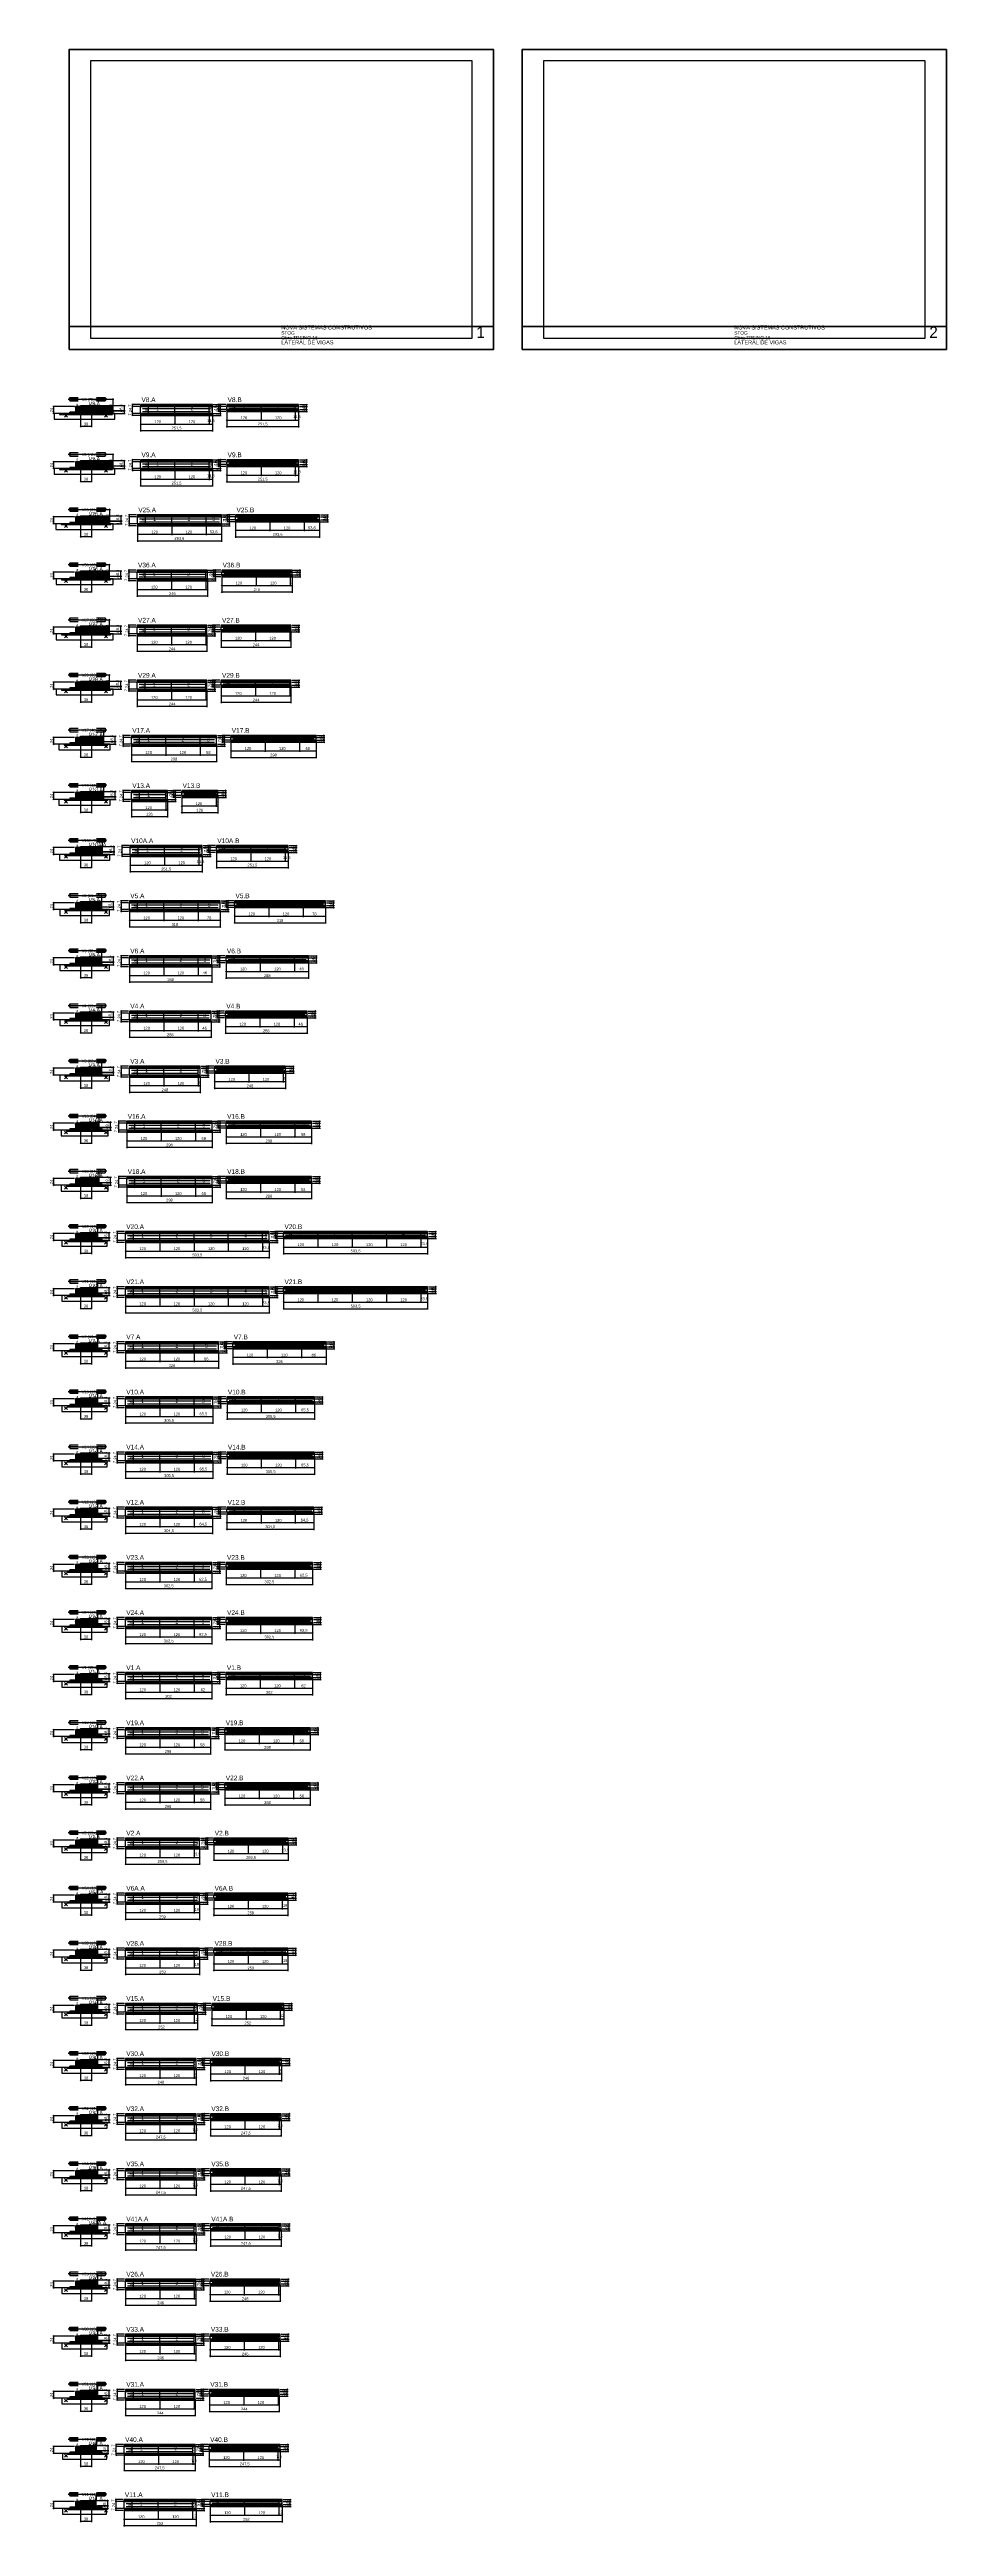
# Model space of a CAD drawing. Extents: x -9000 to 3070, y -7421 to 1250.
# Drawn here: x -69 to 3070, y -7421 to 1250 of the extents above.
import ezdxf
from ezdxf.enums import TextEntityAlignment as Align

# ---------------------------------------------------------------- set-up
doc = ezdxf.new("R2010")
doc.units = 0
for name, color, linetype in [('5', 5, 'Continuous'), ('BARRA_ANCORAGEM', 126, 'Continuous'), ('barrote', 126, 'Continuous'), ('CARIMBO', 255, 'Continuous'), ('CONCRETO', 251, 'Continuous'), ('COTA', 241, 'Continuous'), ('Cota Seção (2x)', 241, 'Continuous'), ('detalhes', 7, 'Continuous'), ('Folhas', 255, 'Continuous'), ('Hachura', 251, 'Continuous'), ('HACHURACONCRETO', 251, 'Continuous'), ('Madeira', 126, 'Continuous'), ('NOMENCLATURA', 7, 'Continuous'), ('Painéis', 200, 'Continuous'), ('presilha', 224, 'Continuous'), ('SARR_2.2x5', 40, 'Continuous'), ('SARR_2.2x7', 40, 'Continuous'), ('SARRAFO_2_2X7', 40, 'Continuous'), ('SCO-___-LAJ', 224, 'Continuous'), ('TENSOR', 224, 'Continuous'), ('Texto Seção', 7, 'Continuous')]:
    doc.layers.add(name, color=color, linetype=linetype)
doc.dimstyles.new('PAINEL', dxfattribs={"dimtxt": 10, "dimasz": 3, "dimexe": 3, "dimexo": 3, "dimgap": 3, "dimtad": 1, "dimblk": 'OBLIQUE', "dimblk1": 'OBLIQUE', "dimcen": 2.5, "dimclrd": 4, "dimclre": 4, "dimclrt": 240, "dimazin": 3, "dimtfac": 1, "dimtmove": 0, "dimatfit": 3})
doc.dimstyles.new('SECAO2X', dxfattribs={"dimtxt": 7, "dimasz": 5, "dimexe": 3, "dimexo": 3, "dimgap": 2, "dimtad": 3, "dimblk": 'OBLIQUE', "dimblk1": 'OBLIQUE', "dimcen": 2.5, "dimclrd": 4, "dimclre": 4, "dimclrt": 1, "dimazin": 3, "dimtfac": 1, "dimtmove": 0, "dimatfit": 3})

# ---------------------------------------------------------------- blocks, each defined once
blk = doc.blocks.new('PAR_ESQ')
for p, q in [((-1, -1), (1, 1)), ((-1, 1), (1, -1))]:
    blk.add_line(p, q)
blk = doc.blocks.new('PAR_FUNDO_ESQ')
for p, q in [((-1, -1), (1, 1)), ((-1, 1), (1, -1))]:
    blk.add_line(p, q)
blk = doc.blocks.new('PAR_FUNDO_DIR')
for p, q in [((-1, -1), (1, 1)), ((-1, 1), (1, -1))]:
    blk.add_line(p, q)
blk = doc.blocks.new('par_int_esq')
for p, q in [((-1, -1), (1, 1)), ((-1, 1), (1, -1))]:
    blk.add_line(p, q)
blk = doc.blocks.new('par_int_dir')
for p, q in [((-1, -1), (1, 1)), ((-1, 1), (1, -1))]:
    blk.add_line(p, q)
blk = doc.blocks.new('_OBLIQUE')
at = {"color": 0, "linetype": 'BYBLOCK'}
blk.add_line((-0.5, -0.5), (0.5, 0.5), dxfattribs=at)

msp = doc.modelspace()

# ---------------------------------------------------------------- hatches: boundary and pattern name
at = {"layer": 'COTA'}
h = msp.add_hatch(dxfattribs=at)
h.set_pattern_fill('ANSI31', scale=0.4)
h.paths.add_polyline_path([(40, -16), (40, 4), (150.5, 4), (150.5, -14.6), (78, -14.6), (78, -16)])
h = msp.add_hatch(dxfattribs=at)
h.set_pattern_fill('ANSI31', scale=0.5)
h.paths.add_polyline_path([(250, 0), (370, 0), (370, 7), (250, 7)])
h = msp.add_hatch(dxfattribs=at)
h.set_pattern_fill('ANSI31', scale=0.5)
h.paths.add_polyline_path([(370, 0), (490, 0), (490, 7), (370, 7)])
h = msp.add_hatch(dxfattribs=at)
h.set_pattern_fill('ANSI31', scale=0.5)
h.paths.add_polyline_path([(490, 0), (501.5, 0), (501.5, 7), (490, 7)])
h = msp.add_hatch(dxfattribs=at)
h.set_pattern_fill('ANSI31', scale=0.5)
h.paths.add_polyline_path([(551.5, 0), (671.5, 0), (671.5, 7), (551.5, 7)])
h = msp.add_hatch(dxfattribs=at)
h.set_pattern_fill('ANSI31', scale=0.5)
h.paths.add_polyline_path([(671.5, 0), (791.5, 0), (791.5, 7), (671.5, 7)])
h = msp.add_hatch(dxfattribs=at)
h.set_pattern_fill('ANSI31', scale=0.5)
h.paths.add_polyline_path([(791.5, 0), (803, 0), (803, 7), (791.5, 7)])
h = msp.add_hatch(dxfattribs=at)
h.set_pattern_fill('ANSI31', scale=0.5)
h.paths.add_polyline_path([(250, -31), (370, -31), (370, -24), (250, -24)])
h = msp.add_hatch(dxfattribs=at)
h.set_pattern_fill('ANSI31', scale=0.5)
h.paths.add_polyline_path([(370, -31), (490, -31), (490, -24), (370, -24)])
h = msp.add_hatch(dxfattribs=at)
h.set_pattern_fill('ANSI31', scale=0.5)
h.paths.add_polyline_path([(490, -31), (501.5, -31), (501.5, -24), (490, -24)])
h = msp.add_hatch(dxfattribs=at)
h.set_pattern_fill('ANSI31', scale=0.5)
h.paths.add_polyline_path([(551.5, -17), (671.5, -17), (671.5, -10), (551.5, -10)])
h = msp.add_hatch(dxfattribs=at)
h.set_pattern_fill('ANSI31', scale=0.5)
h.paths.add_polyline_path([(671.5, -17), (791.5, -17), (791.5, -10), (671.5, -10)])
h = msp.add_hatch(dxfattribs=at)
h.set_pattern_fill('ANSI31', scale=0.5)
h.paths.add_polyline_path([(791.5, -17), (803, -17), (803, -10), (791.5, -10)])
h = msp.add_hatch(dxfattribs=at)
h.set_pattern_fill('ANSI31', scale=0.4)
h.paths.add_polyline_path([(40, -209), (40, -189), (150.5, -189), (150.5, -207.6), (78, -207.6), (78, -209)])
h = msp.add_hatch(dxfattribs=at)
h.set_pattern_fill('ANSI31', scale=0.5)
h.paths.add_polyline_path([(250, -193), (370, -193), (370, -186), (250, -186)])
h = msp.add_hatch(dxfattribs=at)
h.set_pattern_fill('ANSI31', scale=0.5)
h.paths.add_polyline_path([(250, -224), (370, -224), (370, -217), (250, -217)])
h = msp.add_hatch(dxfattribs=at)
h.set_pattern_fill('ANSI31', scale=0.5)
h.paths.add_polyline_path([(370, -193), (490, -193), (490, -186), (370, -186)])
h = msp.add_hatch(dxfattribs=at)
h.set_pattern_fill('ANSI31', scale=0.5)
h.paths.add_polyline_path([(370, -224), (490, -224), (490, -217), (370, -217)])
h = msp.add_hatch(dxfattribs=at)
h.set_pattern_fill('ANSI31', scale=0.5)
h.paths.add_polyline_path([(490, -193), (501.5, -193), (501.5, -186), (490, -186)])
h = msp.add_hatch(dxfattribs=at)
h.set_pattern_fill('ANSI31', scale=0.5)
h.paths.add_polyline_path([(490, -224), (501.5, -224), (501.5, -217), (490, -217)])
h = msp.add_hatch(dxfattribs=at)
h.set_pattern_fill('ANSI31', scale=0.5)
h.paths.add_polyline_path([(551.5, -193), (671.5, -193), (671.5, -186), (551.5, -186)])
h = msp.add_hatch(dxfattribs=at)
h.set_pattern_fill('ANSI31', scale=0.5)
h.paths.add_polyline_path([(551.5, -210), (671.5, -210), (671.5, -203), (551.5, -203)])
h = msp.add_hatch(dxfattribs=at)
h.set_pattern_fill('ANSI31', scale=0.5)
h.paths.add_polyline_path([(671.5, -193), (791.5, -193), (791.5, -186), (671.5, -186)])
h = msp.add_hatch(dxfattribs=at)
h.set_pattern_fill('ANSI31', scale=0.5)
h.paths.add_polyline_path([(671.5, -210), (791.5, -210), (791.5, -203), (671.5, -203)])
h = msp.add_hatch(dxfattribs=at)
h.set_pattern_fill('ANSI31', scale=0.5)
h.paths.add_polyline_path([(791.5, -193), (803, -193), (803, -186), (791.5, -186)])
h = msp.add_hatch(dxfattribs=at)
h.set_pattern_fill('ANSI31', scale=0.5)
h.paths.add_polyline_path([(791.5, -210), (803, -210), (803, -203), (791.5, -203)])
h = msp.add_hatch(dxfattribs=at)
h.set_pattern_fill('ANSI31', scale=0.4)
h.paths.add_polyline_path([(40, -402), (40, -382), (139, -382), (139, -400.6), (78, -400.6), (78, -402)])
h = msp.add_hatch(dxfattribs=at)
h.set_pattern_fill('ANSI31', scale=0.5)
h.paths.add_polyline_path([(239, -386), (359, -386), (359, -379), (239, -379)])
h = msp.add_hatch(dxfattribs=at)
h.set_pattern_fill('ANSI31', scale=0.5)
h.paths.add_polyline_path([(239, -417), (359, -417), (359, -410), (239, -410)])
h = msp.add_hatch(dxfattribs=at)
h.set_pattern_fill('ANSI31', scale=0.5)
h.paths.add_polyline_path([(359, -386), (479, -386), (479, -379), (359, -379)])
h = msp.add_hatch(dxfattribs=at)
h.set_pattern_fill('ANSI31', scale=0.5)
h.paths.add_polyline_path([(359, -417), (479, -417), (479, -410), (359, -410)])
h = msp.add_hatch(dxfattribs=at)
h.set_pattern_fill('ANSI31', scale=0.5)
h.paths.add_polyline_path([(479, -386), (532.6, -386), (532.6, -379), (479, -379)])
h = msp.add_hatch(dxfattribs=at)
h.set_pattern_fill('ANSI31', scale=0.5)
h.paths.add_polyline_path([(479, -417), (532.6, -417), (532.6, -410), (479, -410)])
h = msp.add_hatch(dxfattribs=at)
h.set_pattern_fill('ANSI31', scale=0.5)
h.paths.add_polyline_path([(582.6, -386), (702.6, -386), (702.6, -379), (582.6, -379)])
h = msp.add_hatch(dxfattribs=at)
h.set_pattern_fill('ANSI31', scale=0.5)
h.paths.add_polyline_path([(582.6, -403), (702.6, -403), (702.6, -396), (582.6, -396)])
h = msp.add_hatch(dxfattribs=at)
h.set_pattern_fill('ANSI31', scale=0.5)
h.paths.add_polyline_path([(702.6, -386), (822.6, -386), (822.6, -379), (702.6, -379)])
h = msp.add_hatch(dxfattribs=at)
h.set_pattern_fill('ANSI31', scale=0.5)
h.paths.add_polyline_path([(702.6, -403), (822.6, -403), (822.6, -396), (702.6, -396)])
h = msp.add_hatch(dxfattribs=at)
h.set_pattern_fill('ANSI31', scale=0.5)
h.paths.add_polyline_path([(822.6, -386), (876.2, -386), (876.2, -379), (822.6, -379)])
h = msp.add_hatch(dxfattribs=at)
h.set_pattern_fill('ANSI31', scale=0.5)
h.paths.add_polyline_path([(822.6, -403), (876.2, -403), (876.2, -396), (822.6, -396)])
h = msp.add_hatch(dxfattribs=at)
h.set_pattern_fill('ANSI31', scale=0.4)
h.paths.add_polyline_path([(40, -595), (40, -575), (138, -575), (138, -593.6), (78, -593.6), (78, -595)])
h = msp.add_hatch(dxfattribs=at)
h.set_pattern_fill('ANSI31', scale=0.5)
h.paths.add_polyline_path([(238, -579), (358, -579), (358, -572), (238, -572)])
h = msp.add_hatch(dxfattribs=at)
h.set_pattern_fill('ANSI31', scale=0.5)
h.paths.add_polyline_path([(238, -610), (358, -610), (358, -603), (238, -603)])
h = msp.add_hatch(dxfattribs=at)
h.set_pattern_fill('ANSI31', scale=0.5)
h.paths.add_polyline_path([(358, -579), (478, -579), (478, -572), (358, -572)])
h = msp.add_hatch(dxfattribs=at)
h.set_pattern_fill('ANSI31', scale=0.5)
h.paths.add_polyline_path([(358, -610), (478, -610), (478, -603), (358, -603)])
h = msp.add_hatch(dxfattribs=at)
h.set_pattern_fill('ANSI31', scale=0.5)
h.paths.add_polyline_path([(478, -579), (484, -579), (484, -572), (478, -572)])
h = msp.add_hatch(dxfattribs=at)
h.set_pattern_fill('ANSI31', scale=0.5)
h.paths.add_polyline_path([(478, -610), (484, -610), (484, -603), (478, -603)])
h = msp.add_hatch(dxfattribs=at)
h.set_pattern_fill('ANSI31', scale=0.5)
h.paths.add_polyline_path([(534, -579), (654, -579), (654, -572), (534, -572)])
h = msp.add_hatch(dxfattribs=at)
h.set_pattern_fill('ANSI31', scale=0.5)
h.paths.add_polyline_path([(534, -596), (654, -596), (654, -589), (534, -589)])
h = msp.add_hatch(dxfattribs=at)
h.set_pattern_fill('ANSI31', scale=0.5)
h.paths.add_polyline_path([(654, -579), (774, -579), (774, -572), (654, -572)])
h = msp.add_hatch(dxfattribs=at)
h.set_pattern_fill('ANSI31', scale=0.5)
h.paths.add_polyline_path([(654, -596), (774, -596), (774, -589), (654, -589)])
h = msp.add_hatch(dxfattribs=at)
h.set_pattern_fill('ANSI31', scale=0.5)
h.paths.add_polyline_path([(774, -579), (780, -579), (780, -572), (774, -572)])
h = msp.add_hatch(dxfattribs=at)
h.set_pattern_fill('ANSI31', scale=0.5)
h.paths.add_polyline_path([(774, -596), (780, -596), (780, -589), (774, -589)])
h = msp.add_hatch(dxfattribs=at)
h.set_pattern_fill('ANSI31', scale=0.4)
h.paths.add_polyline_path([(40, -788), (40, -768), (138, -768), (138, -786.6), (78, -786.6), (78, -788)])
h = msp.add_hatch(dxfattribs=at)
h.set_pattern_fill('ANSI31', scale=0.5)
h.paths.add_polyline_path([(238, -772), (358, -772), (358, -765), (238, -765)])
h = msp.add_hatch(dxfattribs=at)
h.set_pattern_fill('ANSI31', scale=0.5)
h.paths.add_polyline_path([(358, -772), (478, -772), (478, -765), (358, -765)])
h = msp.add_hatch(dxfattribs=at)
h.set_pattern_fill('ANSI31', scale=0.5)
h.paths.add_polyline_path([(478, -772), (482, -772), (482, -765), (478, -765)])
h = msp.add_hatch(dxfattribs=at)
h.set_pattern_fill('ANSI31', scale=0.5)
h.paths.add_polyline_path([(532, -772), (652, -772), (652, -765), (532, -765)])
h = msp.add_hatch(dxfattribs=at)
h.set_pattern_fill('ANSI31', scale=0.5)
h.paths.add_polyline_path([(652, -772), (772, -772), (772, -765), (652, -765)])
h = msp.add_hatch(dxfattribs=at)
h.set_pattern_fill('ANSI31', scale=0.5)
h.paths.add_polyline_path([(772, -772), (776, -772), (776, -765), (772, -765)])
h = msp.add_hatch(dxfattribs=at)
h.set_pattern_fill('ANSI31', scale=0.5)
h.paths.add_polyline_path([(238, -803), (358, -803), (358, -796), (238, -796)])
h = msp.add_hatch(dxfattribs=at)
h.set_pattern_fill('ANSI31', scale=0.5)
h.paths.add_polyline_path([(358, -803), (478, -803), (478, -796), (358, -796)])
h = msp.add_hatch(dxfattribs=at)
h.set_pattern_fill('ANSI31', scale=0.5)
h.paths.add_polyline_path([(478, -803), (482, -803), (482, -796), (478, -796)])
h = msp.add_hatch(dxfattribs=at)
h.set_pattern_fill('ANSI31', scale=0.5)
h.paths.add_polyline_path([(532, -789), (652, -789), (652, -782), (532, -782)])
h = msp.add_hatch(dxfattribs=at)
h.set_pattern_fill('ANSI31', scale=0.5)
h.paths.add_polyline_path([(652, -789), (772, -789), (772, -782), (652, -782)])
h = msp.add_hatch(dxfattribs=at)
h.set_pattern_fill('ANSI31', scale=0.5)
h.paths.add_polyline_path([(772, -789), (776, -789), (776, -782), (772, -782)])
h = msp.add_hatch(dxfattribs=at)
h.set_pattern_fill('ANSI31', scale=0.4)
h.paths.add_polyline_path([(40, -981), (40, -961), (138, -961), (138, -979.6), (78, -979.6), (78, -981)])
h = msp.add_hatch(dxfattribs=at)
h.set_pattern_fill('ANSI31', scale=0.5)
h.paths.add_polyline_path([(238, -965), (358, -965), (358, -958), (238, -958)])
h = msp.add_hatch(dxfattribs=at)
h.set_pattern_fill('ANSI31', scale=0.5)
h.paths.add_polyline_path([(238, -996), (358, -996), (358, -989), (238, -989)])
h = msp.add_hatch(dxfattribs=at)
h.set_pattern_fill('ANSI31', scale=0.5)
h.paths.add_polyline_path([(358, -965), (478, -965), (478, -958), (358, -958)])
h = msp.add_hatch(dxfattribs=at)
h.set_pattern_fill('ANSI31', scale=0.5)
h.paths.add_polyline_path([(358, -996), (478, -996), (478, -989), (358, -989)])
h = msp.add_hatch(dxfattribs=at)
h.set_pattern_fill('ANSI31', scale=0.5)
h.paths.add_polyline_path([(478, -965), (482, -965), (482, -958), (478, -958)])
h = msp.add_hatch(dxfattribs=at)
h.set_pattern_fill('ANSI31', scale=0.5)
h.paths.add_polyline_path([(478, -996), (482, -996), (482, -989), (478, -989)])
h = msp.add_hatch(dxfattribs=at)
h.set_pattern_fill('ANSI31', scale=0.5)
h.paths.add_polyline_path([(532, -965), (652, -965), (652, -958), (532, -958)])
h = msp.add_hatch(dxfattribs=at)
h.set_pattern_fill('ANSI31', scale=0.5)
h.paths.add_polyline_path([(532, -982), (652, -982), (652, -975), (532, -975)])
h = msp.add_hatch(dxfattribs=at)
h.set_pattern_fill('ANSI31', scale=0.5)
h.paths.add_polyline_path([(652, -965), (772, -965), (772, -958), (652, -958)])
h = msp.add_hatch(dxfattribs=at)
h.set_pattern_fill('ANSI31', scale=0.5)
h.paths.add_polyline_path([(652, -982), (772, -982), (772, -975), (652, -975)])
h = msp.add_hatch(dxfattribs=at)
h.set_pattern_fill('ANSI31', scale=0.5)
h.paths.add_polyline_path([(772, -965), (776, -965), (776, -958), (772, -958)])
h = msp.add_hatch(dxfattribs=at)
h.set_pattern_fill('ANSI31', scale=0.5)
h.paths.add_polyline_path([(772, -982), (776, -982), (776, -975), (772, -975)])
h = msp.add_hatch(dxfattribs=at)
h.set_pattern_fill('ANSI31', scale=0.4)
h.paths.add_polyline_path([(40, -1174), (40, -1154), (118, -1154), (118, -1172.6), (78, -1172.6), (78, -1174)])
h = msp.add_hatch(dxfattribs=at)
h.set_pattern_fill('ANSI31', scale=0.5)
h.paths.add_polyline_path([(218, -1158), (338, -1158), (338, -1151), (218, -1151)])
h = msp.add_hatch(dxfattribs=at)
h.set_pattern_fill('ANSI31', scale=0.5)
h.paths.add_polyline_path([(218, -1189), (338, -1189), (338, -1182), (218, -1182)])
h = msp.add_hatch(dxfattribs=at)
h.set_pattern_fill('ANSI31', scale=0.5)
h.paths.add_polyline_path([(338, -1158), (458, -1158), (458, -1151), (338, -1151)])
h = msp.add_hatch(dxfattribs=at)
h.set_pattern_fill('ANSI31', scale=0.5)
h.paths.add_polyline_path([(338, -1189), (458, -1189), (458, -1182), (338, -1182)])
h = msp.add_hatch(dxfattribs=at)
h.set_pattern_fill('ANSI31', scale=0.5)
h.paths.add_polyline_path([(458, -1158), (516, -1158), (516, -1151), (458, -1151)])
h = msp.add_hatch(dxfattribs=at)
h.set_pattern_fill('ANSI31', scale=0.5)
h.paths.add_polyline_path([(458, -1189), (516, -1189), (516, -1182), (458, -1182)])
h = msp.add_hatch(dxfattribs=at)
h.set_pattern_fill('ANSI31', scale=0.5)
h.paths.add_polyline_path([(566, -1158), (686, -1158), (686, -1151), (566, -1151)])
h = msp.add_hatch(dxfattribs=at)
h.set_pattern_fill('ANSI31', scale=0.5)
h.paths.add_polyline_path([(566, -1175), (686, -1175), (686, -1168), (566, -1168)])
h = msp.add_hatch(dxfattribs=at)
h.set_pattern_fill('ANSI31', scale=0.5)
h.paths.add_polyline_path([(686, -1158), (806, -1158), (806, -1151), (686, -1151)])
h = msp.add_hatch(dxfattribs=at)
h.set_pattern_fill('ANSI31', scale=0.5)
h.paths.add_polyline_path([(686, -1175), (806, -1175), (806, -1168), (686, -1168)])
h = msp.add_hatch(dxfattribs=at)
h.set_pattern_fill('ANSI31', scale=0.5)
h.paths.add_polyline_path([(806, -1158), (864, -1158), (864, -1151), (806, -1151)])
h = msp.add_hatch(dxfattribs=at)
h.set_pattern_fill('ANSI31', scale=0.5)
h.paths.add_polyline_path([(806, -1175), (864, -1175), (864, -1168), (806, -1168)])
h = msp.add_hatch(dxfattribs=at)
h.set_pattern_fill('ANSI31', scale=0.4)
h.paths.add_polyline_path([(40, -1367), (40, -1347), (118, -1347), (118, -1365.6), (78, -1365.6), (78, -1367)])
h = msp.add_hatch(dxfattribs=at)
h.set_pattern_fill('ANSI31', scale=0.5)
h.paths.add_polyline_path([(218, -1351), (338, -1351), (338, -1344), (218, -1344)])
h = msp.add_hatch(dxfattribs=at)
h.set_pattern_fill('ANSI31', scale=0.5)
h.paths.add_polyline_path([(218, -1382), (338, -1382), (338, -1375), (218, -1375)])
h = msp.add_hatch(dxfattribs=at)
h.set_pattern_fill('ANSI31', scale=0.5)
h.paths.add_polyline_path([(338, -1351), (344, -1351), (344, -1344), (338, -1344)])
h = msp.add_hatch(dxfattribs=at)
h.set_pattern_fill('ANSI31', scale=0.5)
h.paths.add_polyline_path([(338, -1382), (344, -1382), (344, -1375), (338, -1375)])
h = msp.add_hatch(dxfattribs=at)
h.set_pattern_fill('ANSI31', scale=0.5)
h.paths.add_polyline_path([(394, -1351), (514, -1351), (514, -1344), (394, -1344)])
h = msp.add_hatch(dxfattribs=at)
h.set_pattern_fill('ANSI31', scale=0.5)
h.paths.add_polyline_path([(394, -1368), (514, -1368), (514, -1361), (394, -1361)])
h = msp.add_hatch(dxfattribs=at)
h.set_pattern_fill('ANSI31', scale=0.5)
h.paths.add_polyline_path([(514, -1351), (520, -1351), (520, -1344), (514, -1344)])
h = msp.add_hatch(dxfattribs=at)
h.set_pattern_fill('ANSI31', scale=0.5)
h.paths.add_polyline_path([(514, -1368), (520, -1368), (520, -1361), (514, -1361)])
h = msp.add_hatch(dxfattribs=at)
h.set_pattern_fill('ANSI31', scale=0.4)
h.paths.add_polyline_path([(40, -1560), (40, -1540), (114, -1540), (114, -1558.6), (78, -1558.6), (78, -1560)])
h = msp.add_hatch(dxfattribs=at)
h.set_pattern_fill('ANSI31', scale=0.5)
h.paths.add_polyline_path([(214, -1544), (334, -1544), (334, -1537), (214, -1537)])
h = msp.add_hatch(dxfattribs=at)
h.set_pattern_fill('ANSI31', scale=0.5)
h.paths.add_polyline_path([(334, -1544), (454, -1544), (454, -1537), (334, -1537)])
h = msp.add_hatch(dxfattribs=at)
h.set_pattern_fill('ANSI31', scale=0.5)
h.paths.add_polyline_path([(454, -1544), (465.5, -1544), (465.5, -1537), (454, -1537)])
h = msp.add_hatch(dxfattribs=at)
h.set_pattern_fill('ANSI31', scale=0.5)
h.paths.add_polyline_path([(515.5, -1544), (635.5, -1544), (635.5, -1537), (515.5, -1537)])
h = msp.add_hatch(dxfattribs=at)
h.set_pattern_fill('ANSI31', scale=0.5)
h.paths.add_polyline_path([(515.5, -1561), (635.5, -1561), (635.5, -1554), (515.5, -1554)])
h = msp.add_hatch(dxfattribs=at)
h.set_pattern_fill('ANSI31', scale=0.5)
h.paths.add_polyline_path([(635.5, -1544), (755.5, -1544), (755.5, -1537), (635.5, -1537)])
h = msp.add_hatch(dxfattribs=at)
h.set_pattern_fill('ANSI31', scale=0.5)
h.paths.add_polyline_path([(635.5, -1561), (755.5, -1561), (755.5, -1554), (635.5, -1554)])
h = msp.add_hatch(dxfattribs=at)
h.set_pattern_fill('ANSI31', scale=0.5)
h.paths.add_polyline_path([(755.5, -1544), (767, -1544), (767, -1537), (755.5, -1537)])
h = msp.add_hatch(dxfattribs=at)
h.set_pattern_fill('ANSI31', scale=0.5)
h.paths.add_polyline_path([(755.5, -1561), (767, -1561), (767, -1554), (755.5, -1554)])
h = msp.add_hatch(dxfattribs=at)
h.set_pattern_fill('ANSI31', scale=0.5)
h.paths.add_polyline_path([(214, -1575), (334, -1575), (334, -1568), (214, -1568)])
h = msp.add_hatch(dxfattribs=at)
h.set_pattern_fill('ANSI31', scale=0.5)
h.paths.add_polyline_path([(334, -1575), (454, -1575), (454, -1568), (334, -1568)])
h = msp.add_hatch(dxfattribs=at)
h.set_pattern_fill('ANSI31', scale=0.5)
h.paths.add_polyline_path([(454, -1575), (465.5, -1575), (465.5, -1568), (454, -1568)])
h = msp.add_hatch(dxfattribs=at)
h.set_pattern_fill('ANSI31', scale=0.4)
h.paths.add_polyline_path([(40, -1753), (40, -1733), (111.75, -1733), (111.75, -1751.6), (78, -1751.6), (78, -1753)])
h = msp.add_hatch(dxfattribs=at)
h.set_pattern_fill('ANSI31', scale=0.5)
h.paths.add_polyline_path([(211, -1737), (331, -1737), (331, -1730), (211, -1730)])
h = msp.add_hatch(dxfattribs=at)
h.set_pattern_fill('ANSI31', scale=0.5)
h.paths.add_polyline_path([(331, -1737), (451, -1737), (451, -1730), (331, -1730)])
h = msp.add_hatch(dxfattribs=at)
h.set_pattern_fill('ANSI31', scale=0.5)
h.paths.add_polyline_path([(451, -1737), (529, -1737), (529, -1730), (451, -1730)])
h = msp.add_hatch(dxfattribs=at)
h.set_pattern_fill('ANSI31', scale=0.5)
h.paths.add_polyline_path([(579, -1737), (699, -1737), (699, -1730), (579, -1730)])
h = msp.add_hatch(dxfattribs=at)
h.set_pattern_fill('ANSI31', scale=0.5)
h.paths.add_polyline_path([(699, -1737), (819, -1737), (819, -1730), (699, -1730)])
h = msp.add_hatch(dxfattribs=at)
h.set_pattern_fill('ANSI31', scale=0.5)
h.paths.add_polyline_path([(819, -1737), (897, -1737), (897, -1730), (819, -1730)])
h = msp.add_hatch(dxfattribs=at)
h.set_pattern_fill('ANSI31', scale=0.5)
h.paths.add_polyline_path([(211, -1768), (331, -1768), (331, -1761), (211, -1761)])
h = msp.add_hatch(dxfattribs=at)
h.set_pattern_fill('ANSI31', scale=0.5)
h.paths.add_polyline_path([(331, -1768), (451, -1768), (451, -1761), (331, -1761)])
h = msp.add_hatch(dxfattribs=at)
h.set_pattern_fill('ANSI31', scale=0.5)
h.paths.add_polyline_path([(451, -1768), (529, -1768), (529, -1761), (451, -1761)])
h = msp.add_hatch(dxfattribs=at)
h.set_pattern_fill('ANSI31', scale=0.5)
h.paths.add_polyline_path([(579, -1754), (699, -1754), (699, -1747), (579, -1747)])
h = msp.add_hatch(dxfattribs=at)
h.set_pattern_fill('ANSI31', scale=0.5)
h.paths.add_polyline_path([(699, -1754), (819, -1754), (819, -1747), (699, -1747)])
h = msp.add_hatch(dxfattribs=at)
h.set_pattern_fill('ANSI31', scale=0.5)
h.paths.add_polyline_path([(819, -1754), (897, -1754), (897, -1747), (819, -1747)])
h = msp.add_hatch(dxfattribs=at)
h.set_pattern_fill('ANSI31', scale=0.4)
h.paths.add_polyline_path([(40, -1946), (40, -1926), (111.75, -1926), (111.75, -1944.6), (78, -1944.6), (78, -1946)])
h = msp.add_hatch(dxfattribs=at)
h.set_pattern_fill('ANSI31', scale=0.5)
h.paths.add_polyline_path([(211, -1930), (331, -1930), (331, -1923), (211, -1923)])
h = msp.add_hatch(dxfattribs=at)
h.set_pattern_fill('ANSI31', scale=0.5)
h.paths.add_polyline_path([(211, -1961), (331, -1961), (331, -1954), (211, -1954)])
h = msp.add_hatch(dxfattribs=at)
h.set_pattern_fill('ANSI31', scale=0.5)
h.paths.add_polyline_path([(331, -1930), (451, -1930), (451, -1923), (331, -1923)])
h = msp.add_hatch(dxfattribs=at)
h.set_pattern_fill('ANSI31', scale=0.5)
h.paths.add_polyline_path([(331, -1961), (451, -1961), (451, -1954), (331, -1954)])
h = msp.add_hatch(dxfattribs=at)
h.set_pattern_fill('ANSI31', scale=0.5)
h.paths.add_polyline_path([(451, -1930), (499, -1930), (499, -1923), (451, -1923)])
h = msp.add_hatch(dxfattribs=at)
h.set_pattern_fill('ANSI31', scale=0.5)
h.paths.add_polyline_path([(451, -1961), (499, -1961), (499, -1954), (451, -1954)])
h = msp.add_hatch(dxfattribs=at)
h.set_pattern_fill('ANSI31', scale=0.5)
h.paths.add_polyline_path([(549, -1930), (669, -1930), (669, -1923), (549, -1923)])
h = msp.add_hatch(dxfattribs=at)
h.set_pattern_fill('ANSI31', scale=0.5)
h.paths.add_polyline_path([(549, -1947), (669, -1947), (669, -1940), (549, -1940)])
h = msp.add_hatch(dxfattribs=at)
h.set_pattern_fill('ANSI31', scale=0.5)
h.paths.add_polyline_path([(669, -1930), (789, -1930), (789, -1923), (669, -1923)])
h = msp.add_hatch(dxfattribs=at)
h.set_pattern_fill('ANSI31', scale=0.5)
h.paths.add_polyline_path([(669, -1947), (789, -1947), (789, -1940), (669, -1940)])
h = msp.add_hatch(dxfattribs=at)
h.set_pattern_fill('ANSI31', scale=0.5)
h.paths.add_polyline_path([(789, -1930), (837, -1930), (837, -1923), (789, -1923)])
h = msp.add_hatch(dxfattribs=at)
h.set_pattern_fill('ANSI31', scale=0.5)
h.paths.add_polyline_path([(789, -1947), (837, -1947), (837, -1940), (789, -1940)])
h = msp.add_hatch(dxfattribs=at)
h.set_pattern_fill('ANSI31', scale=0.4)
h.paths.add_polyline_path([(40, -2139), (40, -2119), (111.75, -2119), (111.75, -2137.6), (78, -2137.6), (78, -2139)])
h = msp.add_hatch(dxfattribs=at)
h.set_pattern_fill('ANSI31', scale=0.5)
h.paths.add_polyline_path([(211, -2123), (331, -2123), (331, -2116), (211, -2116)])
h = msp.add_hatch(dxfattribs=at)
h.set_pattern_fill('ANSI31', scale=0.5)
h.paths.add_polyline_path([(211, -2154), (331, -2154), (331, -2147), (211, -2147)])
h = msp.add_hatch(dxfattribs=at)
h.set_pattern_fill('ANSI31', scale=0.5)
h.paths.add_polyline_path([(331, -2123), (451, -2123), (451, -2116), (331, -2116)])
h = msp.add_hatch(dxfattribs=at)
h.set_pattern_fill('ANSI31', scale=0.5)
h.paths.add_polyline_path([(331, -2154), (451, -2154), (451, -2147), (331, -2147)])
h = msp.add_hatch(dxfattribs=at)
h.set_pattern_fill('ANSI31', scale=0.5)
h.paths.add_polyline_path([(451, -2123), (497, -2123), (497, -2116), (451, -2116)])
h = msp.add_hatch(dxfattribs=at)
h.set_pattern_fill('ANSI31', scale=0.5)
h.paths.add_polyline_path([(451, -2154), (497, -2154), (497, -2147), (451, -2147)])
h = msp.add_hatch(dxfattribs=at)
h.set_pattern_fill('ANSI31', scale=0.5)
h.paths.add_polyline_path([(547, -2123), (667, -2123), (667, -2116), (547, -2116)])
h = msp.add_hatch(dxfattribs=at)
h.set_pattern_fill('ANSI31', scale=0.5)
h.paths.add_polyline_path([(547, -2140), (667, -2140), (667, -2133), (547, -2133)])
h = msp.add_hatch(dxfattribs=at)
h.set_pattern_fill('ANSI31', scale=0.5)
h.paths.add_polyline_path([(667, -2123), (787, -2123), (787, -2116), (667, -2116)])
h = msp.add_hatch(dxfattribs=at)
h.set_pattern_fill('ANSI31', scale=0.5)
h.paths.add_polyline_path([(667, -2140), (787, -2140), (787, -2133), (667, -2133)])
h = msp.add_hatch(dxfattribs=at)
h.set_pattern_fill('ANSI31', scale=0.5)
h.paths.add_polyline_path([(787, -2123), (833, -2123), (833, -2116), (787, -2116)])
h = msp.add_hatch(dxfattribs=at)
h.set_pattern_fill('ANSI31', scale=0.5)
h.paths.add_polyline_path([(787, -2140), (833, -2140), (833, -2133), (787, -2133)])
h = msp.add_hatch(dxfattribs=at)
h.set_pattern_fill('ANSI31', scale=0.4)
h.paths.add_polyline_path([(40, -2332), (40, -2312), (111.75, -2312), (111.75, -2330.6), (78, -2330.6), (78, -2332)])
h = msp.add_hatch(dxfattribs=at)
h.set_pattern_fill('ANSI31', scale=0.5)
h.paths.add_polyline_path([(211, -2316), (331, -2316), (331, -2309), (211, -2309)])
h = msp.add_hatch(dxfattribs=at)
h.set_pattern_fill('ANSI31', scale=0.5)
h.paths.add_polyline_path([(211, -2347), (331, -2347), (331, -2340), (211, -2340)])
h = msp.add_hatch(dxfattribs=at)
h.set_pattern_fill('ANSI31', scale=0.5)
h.paths.add_polyline_path([(331, -2316), (451, -2316), (451, -2309), (331, -2309)])
h = msp.add_hatch(dxfattribs=at)
h.set_pattern_fill('ANSI31', scale=0.5)
h.paths.add_polyline_path([(331, -2347), (451, -2347), (451, -2340), (331, -2340)])
h = msp.add_hatch(dxfattribs=at)
h.set_pattern_fill('ANSI31', scale=0.5)
h.paths.add_polyline_path([(451, -2316), (459, -2316), (459, -2309), (451, -2309)])
h = msp.add_hatch(dxfattribs=at)
h.set_pattern_fill('ANSI31', scale=0.5)
h.paths.add_polyline_path([(451, -2347), (459, -2347), (459, -2340), (451, -2340)])
h = msp.add_hatch(dxfattribs=at)
h.set_pattern_fill('ANSI31', scale=0.5)
h.paths.add_polyline_path([(509, -2316), (629, -2316), (629, -2309), (509, -2309)])
h = msp.add_hatch(dxfattribs=at)
h.set_pattern_fill('ANSI31', scale=0.5)
h.paths.add_polyline_path([(509, -2333), (629, -2333), (629, -2326), (509, -2326)])
h = msp.add_hatch(dxfattribs=at)
h.set_pattern_fill('ANSI31', scale=0.5)
h.paths.add_polyline_path([(629, -2316), (749, -2316), (749, -2309), (629, -2309)])
h = msp.add_hatch(dxfattribs=at)
h.set_pattern_fill('ANSI31', scale=0.5)
h.paths.add_polyline_path([(629, -2333), (749, -2333), (749, -2326), (629, -2326)])
h = msp.add_hatch(dxfattribs=at)
h.set_pattern_fill('ANSI31', scale=0.5)
h.paths.add_polyline_path([(749, -2316), (757, -2316), (757, -2309), (749, -2309)])
h = msp.add_hatch(dxfattribs=at)
h.set_pattern_fill('ANSI31', scale=0.5)
h.paths.add_polyline_path([(749, -2333), (757, -2333), (757, -2326), (749, -2326)])
h = msp.add_hatch(dxfattribs=at)
h.set_pattern_fill('ANSI31', scale=0.4)
h.paths.add_polyline_path([(40, -2525), (40, -2505), (102, -2505), (102, -2523.6), (78, -2523.6), (78, -2525)])
h = msp.add_hatch(dxfattribs=at)
h.set_pattern_fill('ANSI31', scale=0.5)
h.paths.add_polyline_path([(202, -2509), (322, -2509), (322, -2502), (202, -2502)])
h = msp.add_hatch(dxfattribs=at)
h.set_pattern_fill('ANSI31', scale=0.5)
h.paths.add_polyline_path([(322, -2509), (442, -2509), (442, -2502), (322, -2502)])
h = msp.add_hatch(dxfattribs=at)
h.set_pattern_fill('ANSI31', scale=0.5)
h.paths.add_polyline_path([(442, -2509), (500, -2509), (500, -2502), (442, -2502)])
h = msp.add_hatch(dxfattribs=at)
h.set_pattern_fill('ANSI31', scale=0.5)
h.paths.add_polyline_path([(550, -2509), (670, -2509), (670, -2502), (550, -2502)])
h = msp.add_hatch(dxfattribs=at)
h.set_pattern_fill('ANSI31', scale=0.5)
h.paths.add_polyline_path([(670, -2509), (790, -2509), (790, -2502), (670, -2502)])
h = msp.add_hatch(dxfattribs=at)
h.set_pattern_fill('ANSI31', scale=0.5)
h.paths.add_polyline_path([(790, -2509), (848, -2509), (848, -2502), (790, -2502)])
h = msp.add_hatch(dxfattribs=at)
h.set_pattern_fill('ANSI31', scale=0.5)
h.paths.add_polyline_path([(202, -2540), (322, -2540), (322, -2533), (202, -2533)])
h = msp.add_hatch(dxfattribs=at)
h.set_pattern_fill('ANSI31', scale=0.5)
h.paths.add_polyline_path([(322, -2540), (442, -2540), (442, -2533), (322, -2533)])
h = msp.add_hatch(dxfattribs=at)
h.set_pattern_fill('ANSI31', scale=0.5)
h.paths.add_polyline_path([(442, -2540), (500, -2540), (500, -2533), (442, -2533)])
h = msp.add_hatch(dxfattribs=at)
h.set_pattern_fill('ANSI31', scale=0.5)
h.paths.add_polyline_path([(550, -2526), (670, -2526), (670, -2519), (550, -2519)])
h = msp.add_hatch(dxfattribs=at)
h.set_pattern_fill('ANSI31', scale=0.5)
h.paths.add_polyline_path([(670, -2526), (790, -2526), (790, -2519), (670, -2519)])
h = msp.add_hatch(dxfattribs=at)
h.set_pattern_fill('ANSI31', scale=0.5)
h.paths.add_polyline_path([(790, -2526), (848, -2526), (848, -2519), (790, -2519)])
h = msp.add_hatch(dxfattribs=at)
h.set_pattern_fill('ANSI31', scale=0.4)
h.paths.add_polyline_path([(40, -2718), (40, -2698), (102, -2698), (102, -2716.6), (78, -2716.6), (78, -2718)])
h = msp.add_hatch(dxfattribs=at)
h.set_pattern_fill('ANSI31', scale=0.5)
h.paths.add_polyline_path([(202, -2702), (322, -2702), (322, -2695), (202, -2695)])
h = msp.add_hatch(dxfattribs=at)
h.set_pattern_fill('ANSI31', scale=0.5)
h.paths.add_polyline_path([(202, -2733), (322, -2733), (322, -2726), (202, -2726)])
h = msp.add_hatch(dxfattribs=at)
h.set_pattern_fill('ANSI31', scale=0.5)
h.paths.add_polyline_path([(322, -2702), (442, -2702), (442, -2695), (322, -2695)])
h = msp.add_hatch(dxfattribs=at)
h.set_pattern_fill('ANSI31', scale=0.5)
h.paths.add_polyline_path([(322, -2733), (442, -2733), (442, -2726), (322, -2726)])
h = msp.add_hatch(dxfattribs=at)
h.set_pattern_fill('ANSI31', scale=0.5)
h.paths.add_polyline_path([(442, -2702), (500, -2702), (500, -2695), (442, -2695)])
h = msp.add_hatch(dxfattribs=at)
h.set_pattern_fill('ANSI31', scale=0.5)
h.paths.add_polyline_path([(442, -2733), (500, -2733), (500, -2726), (442, -2726)])
h = msp.add_hatch(dxfattribs=at)
h.set_pattern_fill('ANSI31', scale=0.5)
h.paths.add_polyline_path([(550, -2702), (670, -2702), (670, -2695), (550, -2695)])
h = msp.add_hatch(dxfattribs=at)
h.set_pattern_fill('ANSI31', scale=0.5)
h.paths.add_polyline_path([(550, -2719), (670, -2719), (670, -2712), (550, -2712)])
h = msp.add_hatch(dxfattribs=at)
h.set_pattern_fill('ANSI31', scale=0.5)
h.paths.add_polyline_path([(670, -2702), (790, -2702), (790, -2695), (670, -2695)])
h = msp.add_hatch(dxfattribs=at)
h.set_pattern_fill('ANSI31', scale=0.5)
h.paths.add_polyline_path([(670, -2719), (790, -2719), (790, -2712), (670, -2712)])
h = msp.add_hatch(dxfattribs=at)
h.set_pattern_fill('ANSI31', scale=0.5)
h.paths.add_polyline_path([(790, -2702), (848, -2702), (848, -2695), (790, -2695)])
h = msp.add_hatch(dxfattribs=at)
h.set_pattern_fill('ANSI31', scale=0.5)
h.paths.add_polyline_path([(790, -2719), (848, -2719), (848, -2712), (790, -2712)])
h = msp.add_hatch(dxfattribs=at)
h.set_pattern_fill('ANSI31', scale=0.4)
h.paths.add_polyline_path([(40, -2911), (40, -2891), (97, -2891), (97, -2909.6), (78, -2909.6), (78, -2911)])
h = msp.add_hatch(dxfattribs=at)
h.set_pattern_fill('ANSI31', scale=0.5)
h.paths.add_polyline_path([(197, -2895), (317, -2895), (317, -2888), (197, -2888)])
h = msp.add_hatch(dxfattribs=at)
h.set_pattern_fill('ANSI31', scale=0.5)
h.paths.add_polyline_path([(197, -2926), (317, -2926), (317, -2919), (197, -2919)])
h = msp.add_hatch(dxfattribs=at)
h.set_pattern_fill('ANSI31', scale=0.5)
h.paths.add_polyline_path([(317, -2895), (437, -2895), (437, -2888), (317, -2888)])
h = msp.add_hatch(dxfattribs=at)
h.set_pattern_fill('ANSI31', scale=0.5)
h.paths.add_polyline_path([(317, -2926), (437, -2926), (437, -2919), (317, -2919)])
h = msp.add_hatch(dxfattribs=at)
h.set_pattern_fill('ANSI31', scale=0.5)
h.paths.add_polyline_path([(437, -2895), (557, -2895), (557, -2888), (437, -2888)])
h = msp.add_hatch(dxfattribs=at)
h.set_pattern_fill('ANSI31', scale=0.5)
h.paths.add_polyline_path([(437, -2926), (557, -2926), (557, -2919), (437, -2919)])
h = msp.add_hatch(dxfattribs=at)
h.set_pattern_fill('ANSI31', scale=0.5)
h.paths.add_polyline_path([(557, -2895), (677, -2895), (677, -2888), (557, -2888)])
h = msp.add_hatch(dxfattribs=at)
h.set_pattern_fill('ANSI31', scale=0.5)
h.paths.add_polyline_path([(557, -2926), (677, -2926), (677, -2919), (557, -2919)])
h = msp.add_hatch(dxfattribs=at)
h.set_pattern_fill('ANSI31', scale=0.5)
h.paths.add_polyline_path([(677, -2895), (700.5, -2895), (700.5, -2888), (677, -2888)])
h = msp.add_hatch(dxfattribs=at)
h.set_pattern_fill('ANSI31', scale=0.5)
h.paths.add_polyline_path([(677, -2926), (700.5, -2926), (700.5, -2919), (677, -2919)])
h = msp.add_hatch(dxfattribs=at)
h.set_pattern_fill('ANSI31', scale=0.5)
h.paths.add_polyline_path([(750.5, -2895), (870.5, -2895), (870.5, -2888), (750.5, -2888)])
h = msp.add_hatch(dxfattribs=at)
h.set_pattern_fill('ANSI31', scale=0.5)
h.paths.add_polyline_path([(750.5, -2912), (870.5, -2912), (870.5, -2905), (750.5, -2905)])
h = msp.add_hatch(dxfattribs=at)
h.set_pattern_fill('ANSI31', scale=0.5)
h.paths.add_polyline_path([(870.5, -2895), (990.5, -2895), (990.5, -2888), (870.5, -2888)])
h = msp.add_hatch(dxfattribs=at)
h.set_pattern_fill('ANSI31', scale=0.5)
h.paths.add_polyline_path([(870.5, -2912), (990.5, -2912), (990.5, -2905), (870.5, -2905)])
h = msp.add_hatch(dxfattribs=at)
h.set_pattern_fill('ANSI31', scale=0.5)
h.paths.add_polyline_path([(990.5, -2895), (1110.5, -2895), (1110.5, -2888), (990.5, -2888)])
h = msp.add_hatch(dxfattribs=at)
h.set_pattern_fill('ANSI31', scale=0.5)
h.paths.add_polyline_path([(990.5, -2912), (1110.5, -2912), (1110.5, -2905), (990.5, -2905)])
h = msp.add_hatch(dxfattribs=at)
h.set_pattern_fill('ANSI31', scale=0.5)
h.paths.add_polyline_path([(1110.5, -2895), (1230.5, -2895), (1230.5, -2888), (1110.5, -2888)])
h = msp.add_hatch(dxfattribs=at)
h.set_pattern_fill('ANSI31', scale=0.5)
h.paths.add_polyline_path([(1110.5, -2912), (1230.5, -2912), (1230.5, -2905), (1110.5, -2905)])
h = msp.add_hatch(dxfattribs=at)
h.set_pattern_fill('ANSI31', scale=0.5)
h.paths.add_polyline_path([(1230.5, -2895), (1254, -2895), (1254, -2888), (1230.5, -2888)])
h = msp.add_hatch(dxfattribs=at)
h.set_pattern_fill('ANSI31', scale=0.5)
h.paths.add_polyline_path([(1230.5, -2912), (1254, -2912), (1254, -2905), (1230.5, -2905)])
h = msp.add_hatch(dxfattribs=at)
h.set_pattern_fill('ANSI31', scale=0.4)
h.paths.add_polyline_path([(40, -3104), (40, -3084), (97, -3084), (97, -3102.6), (78, -3102.6), (78, -3104)])
h = msp.add_hatch(dxfattribs=at)
h.set_pattern_fill('ANSI31', scale=0.5)
h.paths.add_polyline_path([(197, -3088), (317, -3088), (317, -3081), (197, -3081)])
h = msp.add_hatch(dxfattribs=at)
h.set_pattern_fill('ANSI31', scale=0.5)
h.paths.add_polyline_path([(197, -3119), (317, -3119), (317, -3112), (197, -3112)])
h = msp.add_hatch(dxfattribs=at)
h.set_pattern_fill('ANSI31', scale=0.5)
h.paths.add_polyline_path([(317, -3088), (437, -3088), (437, -3081), (317, -3081)])
h = msp.add_hatch(dxfattribs=at)
h.set_pattern_fill('ANSI31', scale=0.5)
h.paths.add_polyline_path([(317, -3119), (437, -3119), (437, -3112), (317, -3112)])
h = msp.add_hatch(dxfattribs=at)
h.set_pattern_fill('ANSI31', scale=0.5)
h.paths.add_polyline_path([(437, -3088), (557, -3088), (557, -3081), (437, -3081)])
h = msp.add_hatch(dxfattribs=at)
h.set_pattern_fill('ANSI31', scale=0.5)
h.paths.add_polyline_path([(437, -3119), (557, -3119), (557, -3112), (437, -3112)])
h = msp.add_hatch(dxfattribs=at)
h.set_pattern_fill('ANSI31', scale=0.5)
h.paths.add_polyline_path([(557, -3088), (677, -3088), (677, -3081), (557, -3081)])
h = msp.add_hatch(dxfattribs=at)
h.set_pattern_fill('ANSI31', scale=0.5)
h.paths.add_polyline_path([(557, -3119), (677, -3119), (677, -3112), (557, -3112)])
h = msp.add_hatch(dxfattribs=at)
h.set_pattern_fill('ANSI31', scale=0.5)
h.paths.add_polyline_path([(677, -3088), (700.5, -3088), (700.5, -3081), (677, -3081)])
h = msp.add_hatch(dxfattribs=at)
h.set_pattern_fill('ANSI31', scale=0.5)
h.paths.add_polyline_path([(677, -3119), (700.5, -3119), (700.5, -3112), (677, -3112)])
h = msp.add_hatch(dxfattribs=at)
h.set_pattern_fill('ANSI31', scale=0.5)
h.paths.add_polyline_path([(750.5, -3088), (870.5, -3088), (870.5, -3081), (750.5, -3081)])
h = msp.add_hatch(dxfattribs=at)
h.set_pattern_fill('ANSI31', scale=0.5)
h.paths.add_polyline_path([(750.5, -3105), (870.5, -3105), (870.5, -3098), (750.5, -3098)])
h = msp.add_hatch(dxfattribs=at)
h.set_pattern_fill('ANSI31', scale=0.5)
h.paths.add_polyline_path([(870.5, -3088), (990.5, -3088), (990.5, -3081), (870.5, -3081)])
h = msp.add_hatch(dxfattribs=at)
h.set_pattern_fill('ANSI31', scale=0.5)
h.paths.add_polyline_path([(870.5, -3105), (990.5, -3105), (990.5, -3098), (870.5, -3098)])
h = msp.add_hatch(dxfattribs=at)
h.set_pattern_fill('ANSI31', scale=0.5)
h.paths.add_polyline_path([(990.5, -3088), (1110.5, -3088), (1110.5, -3081), (990.5, -3081)])
h = msp.add_hatch(dxfattribs=at)
h.set_pattern_fill('ANSI31', scale=0.5)
h.paths.add_polyline_path([(990.5, -3105), (1110.5, -3105), (1110.5, -3098), (990.5, -3098)])
h = msp.add_hatch(dxfattribs=at)
h.set_pattern_fill('ANSI31', scale=0.5)
h.paths.add_polyline_path([(1110.5, -3088), (1230.5, -3088), (1230.5, -3081), (1110.5, -3081)])
h = msp.add_hatch(dxfattribs=at)
h.set_pattern_fill('ANSI31', scale=0.5)
h.paths.add_polyline_path([(1110.5, -3105), (1230.5, -3105), (1230.5, -3098), (1110.5, -3098)])
h = msp.add_hatch(dxfattribs=at)
h.set_pattern_fill('ANSI31', scale=0.5)
h.paths.add_polyline_path([(1230.5, -3088), (1254, -3088), (1254, -3081), (1230.5, -3081)])
h = msp.add_hatch(dxfattribs=at)
h.set_pattern_fill('ANSI31', scale=0.5)
h.paths.add_polyline_path([(1230.5, -3105), (1254, -3105), (1254, -3098), (1230.5, -3098)])
h = msp.add_hatch(dxfattribs=at)
h.set_pattern_fill('ANSI31', scale=0.4)
h.paths.add_polyline_path([(40, -3297), (40, -3277), (97, -3277), (97, -3295.6), (78, -3295.6), (78, -3297)])
h = msp.add_hatch(dxfattribs=at)
h.set_pattern_fill('ANSI31', scale=0.5)
h.paths.add_polyline_path([(197, -3281), (317, -3281), (317, -3274), (197, -3274)])
h = msp.add_hatch(dxfattribs=at)
h.set_pattern_fill('ANSI31', scale=0.5)
h.paths.add_polyline_path([(317, -3281), (437, -3281), (437, -3274), (317, -3274)])
h = msp.add_hatch(dxfattribs=at)
h.set_pattern_fill('ANSI31', scale=0.5)
h.paths.add_polyline_path([(437, -3281), (523, -3281), (523, -3274), (437, -3274)])
h = msp.add_hatch(dxfattribs=at)
h.set_pattern_fill('ANSI31', scale=0.5)
h.paths.add_polyline_path([(573, -3281), (693, -3281), (693, -3274), (573, -3274)])
h = msp.add_hatch(dxfattribs=at)
h.set_pattern_fill('ANSI31', scale=0.5)
h.paths.add_polyline_path([(573, -3298), (693, -3298), (693, -3291), (573, -3291)])
h = msp.add_hatch(dxfattribs=at)
h.set_pattern_fill('ANSI31', scale=0.5)
h.paths.add_polyline_path([(693, -3281), (813, -3281), (813, -3274), (693, -3274)])
h = msp.add_hatch(dxfattribs=at)
h.set_pattern_fill('ANSI31', scale=0.5)
h.paths.add_polyline_path([(693, -3298), (813, -3298), (813, -3291), (693, -3291)])
h = msp.add_hatch(dxfattribs=at)
h.set_pattern_fill('ANSI31', scale=0.5)
h.paths.add_polyline_path([(813, -3281), (899, -3281), (899, -3274), (813, -3274)])
h = msp.add_hatch(dxfattribs=at)
h.set_pattern_fill('ANSI31', scale=0.5)
h.paths.add_polyline_path([(813, -3298), (899, -3298), (899, -3291), (813, -3291)])
h = msp.add_hatch(dxfattribs=at)
h.set_pattern_fill('ANSI31', scale=0.5)
h.paths.add_polyline_path([(197, -3312), (317, -3312), (317, -3305), (197, -3305)])
h = msp.add_hatch(dxfattribs=at)
h.set_pattern_fill('ANSI31', scale=0.5)
h.paths.add_polyline_path([(317, -3312), (437, -3312), (437, -3305), (317, -3305)])
h = msp.add_hatch(dxfattribs=at)
h.set_pattern_fill('ANSI31', scale=0.5)
h.paths.add_polyline_path([(437, -3312), (523, -3312), (523, -3305), (437, -3305)])
h = msp.add_hatch(dxfattribs=at)
h.set_pattern_fill('ANSI31', scale=0.5)
h.paths.add_polyline_path([(197, -3474), (317, -3474), (317, -3467), (197, -3467)])
h = msp.add_hatch(dxfattribs=at)
h.set_pattern_fill('ANSI31', scale=0.5)
h.paths.add_polyline_path([(317, -3474), (437, -3474), (437, -3467), (317, -3467)])
h = msp.add_hatch(dxfattribs=at)
h.set_pattern_fill('ANSI31', scale=0.5)
h.paths.add_polyline_path([(437, -3474), (502.5, -3474), (502.5, -3467), (437, -3467)])
h = msp.add_hatch(dxfattribs=at)
h.set_pattern_fill('ANSI31', scale=0.5)
h.paths.add_polyline_path([(552.5, -3474), (672.5, -3474), (672.5, -3467), (552.5, -3467)])
h = msp.add_hatch(dxfattribs=at)
h.set_pattern_fill('ANSI31', scale=0.5)
h.paths.add_polyline_path([(672.5, -3474), (792.5, -3474), (792.5, -3467), (672.5, -3467)])
h = msp.add_hatch(dxfattribs=at)
h.set_pattern_fill('ANSI31', scale=0.5)
h.paths.add_polyline_path([(792.5, -3474), (858, -3474), (858, -3467), (792.5, -3467)])
h = msp.add_hatch(dxfattribs=at)
h.set_pattern_fill('ANSI31', scale=0.4)
h.paths.add_polyline_path([(40, -3490), (40, -3470), (97, -3470), (97, -3488.6), (78, -3488.6), (78, -3490)])
h = msp.add_hatch(dxfattribs=at)
h.set_pattern_fill('ANSI31', scale=0.5)
h.paths.add_polyline_path([(197, -3505), (317, -3505), (317, -3498), (197, -3498)])
h = msp.add_hatch(dxfattribs=at)
h.set_pattern_fill('ANSI31', scale=0.5)
h.paths.add_polyline_path([(317, -3505), (437, -3505), (437, -3498), (317, -3498)])
h = msp.add_hatch(dxfattribs=at)
h.set_pattern_fill('ANSI31', scale=0.5)
h.paths.add_polyline_path([(437, -3505), (502.5, -3505), (502.5, -3498), (437, -3498)])
h = msp.add_hatch(dxfattribs=at)
h.set_pattern_fill('ANSI31', scale=0.5)
h.paths.add_polyline_path([(552.5, -3491), (672.5, -3491), (672.5, -3484), (552.5, -3484)])
h = msp.add_hatch(dxfattribs=at)
h.set_pattern_fill('ANSI31', scale=0.5)
h.paths.add_polyline_path([(672.5, -3491), (792.5, -3491), (792.5, -3484), (672.5, -3484)])
h = msp.add_hatch(dxfattribs=at)
h.set_pattern_fill('ANSI31', scale=0.5)
h.paths.add_polyline_path([(792.5, -3491), (858, -3491), (858, -3484), (792.5, -3484)])
h = msp.add_hatch(dxfattribs=at)
h.set_pattern_fill('ANSI31', scale=0.4)
h.paths.add_polyline_path([(40, -3683), (40, -3663), (97, -3663), (97, -3681.6), (78, -3681.6), (78, -3683)])
h = msp.add_hatch(dxfattribs=at)
h.set_pattern_fill('ANSI31', scale=0.5)
h.paths.add_polyline_path([(197, -3667), (317, -3667), (317, -3660), (197, -3660)])
h = msp.add_hatch(dxfattribs=at)
h.set_pattern_fill('ANSI31', scale=0.5)
h.paths.add_polyline_path([(197, -3698), (317, -3698), (317, -3691), (197, -3691)])
h = msp.add_hatch(dxfattribs=at)
h.set_pattern_fill('ANSI31', scale=0.5)
h.paths.add_polyline_path([(317, -3667), (437, -3667), (437, -3660), (317, -3660)])
h = msp.add_hatch(dxfattribs=at)
h.set_pattern_fill('ANSI31', scale=0.5)
h.paths.add_polyline_path([(317, -3698), (437, -3698), (437, -3691), (317, -3691)])
h = msp.add_hatch(dxfattribs=at)
h.set_pattern_fill('ANSI31', scale=0.5)
h.paths.add_polyline_path([(437, -3667), (502.5, -3667), (502.5, -3660), (437, -3660)])
h = msp.add_hatch(dxfattribs=at)
h.set_pattern_fill('ANSI31', scale=0.5)
h.paths.add_polyline_path([(437, -3698), (502.5, -3698), (502.5, -3691), (437, -3691)])
h = msp.add_hatch(dxfattribs=at)
h.set_pattern_fill('ANSI31', scale=0.5)
h.paths.add_polyline_path([(552.5, -3667), (672.5, -3667), (672.5, -3660), (552.5, -3660)])
h = msp.add_hatch(dxfattribs=at)
h.set_pattern_fill('ANSI31', scale=0.5)
h.paths.add_polyline_path([(552.5, -3684), (672.5, -3684), (672.5, -3677), (552.5, -3677)])
h = msp.add_hatch(dxfattribs=at)
h.set_pattern_fill('ANSI31', scale=0.5)
h.paths.add_polyline_path([(672.5, -3667), (792.5, -3667), (792.5, -3660), (672.5, -3660)])
h = msp.add_hatch(dxfattribs=at)
h.set_pattern_fill('ANSI31', scale=0.5)
h.paths.add_polyline_path([(672.5, -3684), (792.5, -3684), (792.5, -3677), (672.5, -3677)])
h = msp.add_hatch(dxfattribs=at)
h.set_pattern_fill('ANSI31', scale=0.5)
h.paths.add_polyline_path([(792.5, -3667), (858, -3667), (858, -3660), (792.5, -3660)])
h = msp.add_hatch(dxfattribs=at)
h.set_pattern_fill('ANSI31', scale=0.5)
h.paths.add_polyline_path([(792.5, -3684), (858, -3684), (858, -3677), (792.5, -3677)])
h = msp.add_hatch(dxfattribs=at)
h.set_pattern_fill('ANSI31', scale=0.4)
h.paths.add_polyline_path([(40, -3876), (40, -3856), (97, -3856), (97, -3874.6), (78, -3874.6), (78, -3876)])
h = msp.add_hatch(dxfattribs=at)
h.set_pattern_fill('ANSI31', scale=0.5)
h.paths.add_polyline_path([(197, -3860), (317, -3860), (317, -3853), (197, -3853)])
h = msp.add_hatch(dxfattribs=at)
h.set_pattern_fill('ANSI31', scale=0.5)
h.paths.add_polyline_path([(197, -3891), (317, -3891), (317, -3884), (197, -3884)])
h = msp.add_hatch(dxfattribs=at)
h.set_pattern_fill('ANSI31', scale=0.5)
h.paths.add_polyline_path([(317, -3860), (437, -3860), (437, -3853), (317, -3853)])
h = msp.add_hatch(dxfattribs=at)
h.set_pattern_fill('ANSI31', scale=0.5)
h.paths.add_polyline_path([(317, -3891), (437, -3891), (437, -3884), (317, -3884)])
h = msp.add_hatch(dxfattribs=at)
h.set_pattern_fill('ANSI31', scale=0.5)
h.paths.add_polyline_path([(437, -3860), (501.5, -3860), (501.5, -3853), (437, -3853)])
h = msp.add_hatch(dxfattribs=at)
h.set_pattern_fill('ANSI31', scale=0.5)
h.paths.add_polyline_path([(437, -3891), (501.5, -3891), (501.5, -3884), (437, -3884)])
h = msp.add_hatch(dxfattribs=at)
h.set_pattern_fill('ANSI31', scale=0.5)
h.paths.add_polyline_path([(551.5, -3860), (671.5, -3860), (671.5, -3853), (551.5, -3853)])
h = msp.add_hatch(dxfattribs=at)
h.set_pattern_fill('ANSI31', scale=0.5)
h.paths.add_polyline_path([(551.5, -3877), (671.5, -3877), (671.5, -3870), (551.5, -3870)])
h = msp.add_hatch(dxfattribs=at)
h.set_pattern_fill('ANSI31', scale=0.5)
h.paths.add_polyline_path([(671.5, -3860), (791.5, -3860), (791.5, -3853), (671.5, -3853)])
h = msp.add_hatch(dxfattribs=at)
h.set_pattern_fill('ANSI31', scale=0.5)
h.paths.add_polyline_path([(671.5, -3877), (791.5, -3877), (791.5, -3870), (671.5, -3870)])
h = msp.add_hatch(dxfattribs=at)
h.set_pattern_fill('ANSI31', scale=0.5)
h.paths.add_polyline_path([(791.5, -3860), (856, -3860), (856, -3853), (791.5, -3853)])
h = msp.add_hatch(dxfattribs=at)
h.set_pattern_fill('ANSI31', scale=0.5)
h.paths.add_polyline_path([(791.5, -3877), (856, -3877), (856, -3870), (791.5, -3870)])
h = msp.add_hatch(dxfattribs=at)
h.set_pattern_fill('ANSI31', scale=0.4)
h.paths.add_polyline_path([(40, -4069), (40, -4049), (97, -4049), (97, -4067.6), (78, -4067.6), (78, -4069)])
h = msp.add_hatch(dxfattribs=at)
h.set_pattern_fill('ANSI31', scale=0.5)
h.paths.add_polyline_path([(197, -4053), (317, -4053), (317, -4046), (197, -4046)])
h = msp.add_hatch(dxfattribs=at)
h.set_pattern_fill('ANSI31', scale=0.5)
h.paths.add_polyline_path([(317, -4053), (437, -4053), (437, -4046), (317, -4046)])
h = msp.add_hatch(dxfattribs=at)
h.set_pattern_fill('ANSI31', scale=0.5)
h.paths.add_polyline_path([(437, -4053), (499.5, -4053), (499.5, -4046), (437, -4046)])
h = msp.add_hatch(dxfattribs=at)
h.set_pattern_fill('ANSI31', scale=0.5)
h.paths.add_polyline_path([(549.5, -4053), (669.5, -4053), (669.5, -4046), (549.5, -4046)])
h = msp.add_hatch(dxfattribs=at)
h.set_pattern_fill('ANSI31', scale=0.5)
h.paths.add_polyline_path([(549.5, -4070), (669.5, -4070), (669.5, -4063), (549.5, -4063)])
h = msp.add_hatch(dxfattribs=at)
h.set_pattern_fill('ANSI31', scale=0.5)
h.paths.add_polyline_path([(669.5, -4053), (789.5, -4053), (789.5, -4046), (669.5, -4046)])
h = msp.add_hatch(dxfattribs=at)
h.set_pattern_fill('ANSI31', scale=0.5)
h.paths.add_polyline_path([(669.5, -4070), (789.5, -4070), (789.5, -4063), (669.5, -4063)])
h = msp.add_hatch(dxfattribs=at)
h.set_pattern_fill('ANSI31', scale=0.5)
h.paths.add_polyline_path([(789.5, -4053), (852, -4053), (852, -4046), (789.5, -4046)])
h = msp.add_hatch(dxfattribs=at)
h.set_pattern_fill('ANSI31', scale=0.5)
h.paths.add_polyline_path([(789.5, -4070), (852, -4070), (852, -4063), (789.5, -4063)])
h = msp.add_hatch(dxfattribs=at)
h.set_pattern_fill('ANSI31', scale=0.5)
h.paths.add_polyline_path([(197, -4084), (317, -4084), (317, -4077), (197, -4077)])
h = msp.add_hatch(dxfattribs=at)
h.set_pattern_fill('ANSI31', scale=0.5)
h.paths.add_polyline_path([(317, -4084), (437, -4084), (437, -4077), (317, -4077)])
h = msp.add_hatch(dxfattribs=at)
h.set_pattern_fill('ANSI31', scale=0.5)
h.paths.add_polyline_path([(437, -4084), (499.5, -4084), (499.5, -4077), (437, -4077)])
h = msp.add_hatch(dxfattribs=at)
h.set_pattern_fill('ANSI31', scale=0.4)
h.paths.add_polyline_path([(40, -4262), (40, -4242), (97, -4242), (97, -4260.6), (78, -4260.6), (78, -4262)])
h = msp.add_hatch(dxfattribs=at)
h.set_pattern_fill('ANSI31', scale=0.5)
h.paths.add_polyline_path([(197, -4246), (317, -4246), (317, -4239), (197, -4239)])
h = msp.add_hatch(dxfattribs=at)
h.set_pattern_fill('ANSI31', scale=0.5)
h.paths.add_polyline_path([(317, -4246), (437, -4246), (437, -4239), (317, -4239)])
h = msp.add_hatch(dxfattribs=at)
h.set_pattern_fill('ANSI31', scale=0.5)
h.paths.add_polyline_path([(437, -4246), (499.5, -4246), (499.5, -4239), (437, -4239)])
h = msp.add_hatch(dxfattribs=at)
h.set_pattern_fill('ANSI31', scale=0.5)
h.paths.add_polyline_path([(549.5, -4246), (669.5, -4246), (669.5, -4239), (549.5, -4239)])
h = msp.add_hatch(dxfattribs=at)
h.set_pattern_fill('ANSI31', scale=0.5)
h.paths.add_polyline_path([(669.5, -4246), (789.5, -4246), (789.5, -4239), (669.5, -4239)])
h = msp.add_hatch(dxfattribs=at)
h.set_pattern_fill('ANSI31', scale=0.5)
h.paths.add_polyline_path([(789.5, -4246), (852, -4246), (852, -4239), (789.5, -4239)])
h = msp.add_hatch(dxfattribs=at)
h.set_pattern_fill('ANSI31', scale=0.5)
h.paths.add_polyline_path([(197, -4277), (317, -4277), (317, -4270), (197, -4270)])
h = msp.add_hatch(dxfattribs=at)
h.set_pattern_fill('ANSI31', scale=0.5)
h.paths.add_polyline_path([(317, -4277), (437, -4277), (437, -4270), (317, -4270)])
h = msp.add_hatch(dxfattribs=at)
h.set_pattern_fill('ANSI31', scale=0.5)
h.paths.add_polyline_path([(437, -4277), (499.5, -4277), (499.5, -4270), (437, -4270)])
h = msp.add_hatch(dxfattribs=at)
h.set_pattern_fill('ANSI31', scale=0.5)
h.paths.add_polyline_path([(549.5, -4263), (669.5, -4263), (669.5, -4256), (549.5, -4256)])
h = msp.add_hatch(dxfattribs=at)
h.set_pattern_fill('ANSI31', scale=0.5)
h.paths.add_polyline_path([(669.5, -4263), (789.5, -4263), (789.5, -4256), (669.5, -4256)])
h = msp.add_hatch(dxfattribs=at)
h.set_pattern_fill('ANSI31', scale=0.5)
h.paths.add_polyline_path([(789.5, -4263), (852, -4263), (852, -4256), (789.5, -4256)])
h = msp.add_hatch(dxfattribs=at)
h.set_pattern_fill('ANSI31', scale=0.4)
h.paths.add_polyline_path([(40, -4455), (40, -4435), (97, -4435), (97, -4453.6), (78, -4453.6), (78, -4455)])
h = msp.add_hatch(dxfattribs=at)
h.set_pattern_fill('ANSI31', scale=0.5)
h.paths.add_polyline_path([(197, -4439), (317, -4439), (317, -4432), (197, -4432)])
h = msp.add_hatch(dxfattribs=at)
h.set_pattern_fill('ANSI31', scale=0.5)
h.paths.add_polyline_path([(197, -4470), (317, -4470), (317, -4463), (197, -4463)])
h = msp.add_hatch(dxfattribs=at)
h.set_pattern_fill('ANSI31', scale=0.5)
h.paths.add_polyline_path([(317, -4439), (437, -4439), (437, -4432), (317, -4432)])
h = msp.add_hatch(dxfattribs=at)
h.set_pattern_fill('ANSI31', scale=0.5)
h.paths.add_polyline_path([(317, -4470), (437, -4470), (437, -4463), (317, -4463)])
h = msp.add_hatch(dxfattribs=at)
h.set_pattern_fill('ANSI31', scale=0.5)
h.paths.add_polyline_path([(437, -4439), (499, -4439), (499, -4432), (437, -4432)])
h = msp.add_hatch(dxfattribs=at)
h.set_pattern_fill('ANSI31', scale=0.5)
h.paths.add_polyline_path([(437, -4470), (499, -4470), (499, -4463), (437, -4463)])
h = msp.add_hatch(dxfattribs=at)
h.set_pattern_fill('ANSI31', scale=0.5)
h.paths.add_polyline_path([(549, -4439), (669, -4439), (669, -4432), (549, -4432)])
h = msp.add_hatch(dxfattribs=at)
h.set_pattern_fill('ANSI31', scale=0.5)
h.paths.add_polyline_path([(549, -4456), (669, -4456), (669, -4449), (549, -4449)])
h = msp.add_hatch(dxfattribs=at)
h.set_pattern_fill('ANSI31', scale=0.5)
h.paths.add_polyline_path([(669, -4439), (789, -4439), (789, -4432), (669, -4432)])
h = msp.add_hatch(dxfattribs=at)
h.set_pattern_fill('ANSI31', scale=0.5)
h.paths.add_polyline_path([(669, -4456), (789, -4456), (789, -4449), (669, -4449)])
h = msp.add_hatch(dxfattribs=at)
h.set_pattern_fill('ANSI31', scale=0.5)
h.paths.add_polyline_path([(789, -4439), (851, -4439), (851, -4432), (789, -4432)])
h = msp.add_hatch(dxfattribs=at)
h.set_pattern_fill('ANSI31', scale=0.5)
h.paths.add_polyline_path([(789, -4456), (851, -4456), (851, -4449), (789, -4449)])
h = msp.add_hatch(dxfattribs=at)
h.set_pattern_fill('ANSI31', scale=0.4)
h.paths.add_polyline_path([(40, -4648), (40, -4628), (97, -4628), (97, -4646.6), (78, -4646.6), (78, -4648)])
h = msp.add_hatch(dxfattribs=at)
h.set_pattern_fill('ANSI31', scale=0.5)
h.paths.add_polyline_path([(197, -4632), (317, -4632), (317, -4625), (197, -4625)])
h = msp.add_hatch(dxfattribs=at)
h.set_pattern_fill('ANSI31', scale=0.5)
h.paths.add_polyline_path([(197, -4663), (317, -4663), (317, -4656), (197, -4656)])
h = msp.add_hatch(dxfattribs=at)
h.set_pattern_fill('ANSI31', scale=0.5)
h.paths.add_polyline_path([(317, -4632), (437, -4632), (437, -4625), (317, -4625)])
h = msp.add_hatch(dxfattribs=at)
h.set_pattern_fill('ANSI31', scale=0.5)
h.paths.add_polyline_path([(317, -4663), (437, -4663), (437, -4656), (317, -4656)])
h = msp.add_hatch(dxfattribs=at)
h.set_pattern_fill('ANSI31', scale=0.5)
h.paths.add_polyline_path([(437, -4632), (495, -4632), (495, -4625), (437, -4625)])
h = msp.add_hatch(dxfattribs=at)
h.set_pattern_fill('ANSI31', scale=0.5)
h.paths.add_polyline_path([(437, -4663), (495, -4663), (495, -4656), (437, -4656)])
h = msp.add_hatch(dxfattribs=at)
h.set_pattern_fill('ANSI31', scale=0.5)
h.paths.add_polyline_path([(545, -4632), (665, -4632), (665, -4625), (545, -4625)])
h = msp.add_hatch(dxfattribs=at)
h.set_pattern_fill('ANSI31', scale=0.5)
h.paths.add_polyline_path([(545, -4649), (665, -4649), (665, -4642), (545, -4642)])
h = msp.add_hatch(dxfattribs=at)
h.set_pattern_fill('ANSI31', scale=0.5)
h.paths.add_polyline_path([(665, -4632), (785, -4632), (785, -4625), (665, -4625)])
h = msp.add_hatch(dxfattribs=at)
h.set_pattern_fill('ANSI31', scale=0.5)
h.paths.add_polyline_path([(665, -4649), (785, -4649), (785, -4642), (665, -4642)])
h = msp.add_hatch(dxfattribs=at)
h.set_pattern_fill('ANSI31', scale=0.5)
h.paths.add_polyline_path([(785, -4632), (843, -4632), (843, -4625), (785, -4625)])
h = msp.add_hatch(dxfattribs=at)
h.set_pattern_fill('ANSI31', scale=0.5)
h.paths.add_polyline_path([(785, -4649), (843, -4649), (843, -4642), (785, -4642)])
h = msp.add_hatch(dxfattribs=at)
h.set_pattern_fill('ANSI31', scale=0.4)
h.paths.add_polyline_path([(40, -4841), (40, -4821), (97, -4821), (97, -4839.6), (78, -4839.6), (78, -4841)])
h = msp.add_hatch(dxfattribs=at)
h.set_pattern_fill('ANSI31', scale=0.5)
h.paths.add_polyline_path([(197, -4825), (317, -4825), (317, -4818), (197, -4818)])
h = msp.add_hatch(dxfattribs=at)
h.set_pattern_fill('ANSI31', scale=0.5)
h.paths.add_polyline_path([(197, -4856), (317, -4856), (317, -4849), (197, -4849)])
h = msp.add_hatch(dxfattribs=at)
h.set_pattern_fill('ANSI31', scale=0.5)
h.paths.add_polyline_path([(317, -4825), (437, -4825), (437, -4818), (317, -4818)])
h = msp.add_hatch(dxfattribs=at)
h.set_pattern_fill('ANSI31', scale=0.5)
h.paths.add_polyline_path([(317, -4856), (437, -4856), (437, -4849), (317, -4849)])
h = msp.add_hatch(dxfattribs=at)
h.set_pattern_fill('ANSI31', scale=0.5)
h.paths.add_polyline_path([(437, -4825), (495, -4825), (495, -4818), (437, -4818)])
h = msp.add_hatch(dxfattribs=at)
h.set_pattern_fill('ANSI31', scale=0.5)
h.paths.add_polyline_path([(437, -4856), (495, -4856), (495, -4849), (437, -4849)])
h = msp.add_hatch(dxfattribs=at)
h.set_pattern_fill('ANSI31', scale=0.5)
h.paths.add_polyline_path([(545, -4825), (665, -4825), (665, -4818), (545, -4818)])
h = msp.add_hatch(dxfattribs=at)
h.set_pattern_fill('ANSI31', scale=0.5)
h.paths.add_polyline_path([(545, -4842), (665, -4842), (665, -4835), (545, -4835)])
h = msp.add_hatch(dxfattribs=at)
h.set_pattern_fill('ANSI31', scale=0.5)
h.paths.add_polyline_path([(665, -4825), (785, -4825), (785, -4818), (665, -4818)])
h = msp.add_hatch(dxfattribs=at)
h.set_pattern_fill('ANSI31', scale=0.5)
h.paths.add_polyline_path([(665, -4842), (785, -4842), (785, -4835), (665, -4835)])
h = msp.add_hatch(dxfattribs=at)
h.set_pattern_fill('ANSI31', scale=0.5)
h.paths.add_polyline_path([(785, -4825), (843, -4825), (843, -4818), (785, -4818)])
h = msp.add_hatch(dxfattribs=at)
h.set_pattern_fill('ANSI31', scale=0.5)
h.paths.add_polyline_path([(785, -4842), (843, -4842), (843, -4835), (785, -4835)])
h = msp.add_hatch(dxfattribs=at)
h.set_pattern_fill('ANSI31', scale=0.4)
h.paths.add_polyline_path([(40, -5034), (40, -5014), (97, -5014), (97, -5032.6), (78, -5032.6), (78, -5034)])
h = msp.add_hatch(dxfattribs=at)
h.set_pattern_fill('ANSI31', scale=0.5)
h.paths.add_polyline_path([(197, -5018), (317, -5018), (317, -5011), (197, -5011)])
h = msp.add_hatch(dxfattribs=at)
h.set_pattern_fill('ANSI31', scale=0.5)
h.paths.add_polyline_path([(317, -5018), (437, -5018), (437, -5011), (317, -5011)])
h = msp.add_hatch(dxfattribs=at)
h.set_pattern_fill('ANSI31', scale=0.5)
h.paths.add_polyline_path([(437, -5018), (456.5, -5018), (456.5, -5011), (437, -5011)])
h = msp.add_hatch(dxfattribs=at)
h.set_pattern_fill('ANSI31', scale=0.5)
h.paths.add_polyline_path([(506.5, -5018), (626.5, -5018), (626.5, -5011), (506.5, -5011)])
h = msp.add_hatch(dxfattribs=at)
h.set_pattern_fill('ANSI31', scale=0.5)
h.paths.add_polyline_path([(506.5, -5035), (626.5, -5035), (626.5, -5028), (506.5, -5028)])
h = msp.add_hatch(dxfattribs=at)
h.set_pattern_fill('ANSI31', scale=0.5)
h.paths.add_polyline_path([(626.5, -5018), (746.5, -5018), (746.5, -5011), (626.5, -5011)])
h = msp.add_hatch(dxfattribs=at)
h.set_pattern_fill('ANSI31', scale=0.5)
h.paths.add_polyline_path([(626.5, -5035), (746.5, -5035), (746.5, -5028), (626.5, -5028)])
h = msp.add_hatch(dxfattribs=at)
h.set_pattern_fill('ANSI31', scale=0.5)
h.paths.add_polyline_path([(746.5, -5018), (766, -5018), (766, -5011), (746.5, -5011)])
h = msp.add_hatch(dxfattribs=at)
h.set_pattern_fill('ANSI31', scale=0.5)
h.paths.add_polyline_path([(746.5, -5035), (766, -5035), (766, -5028), (746.5, -5028)])
h = msp.add_hatch(dxfattribs=at)
h.set_pattern_fill('ANSI31', scale=0.5)
h.paths.add_polyline_path([(197, -5049), (317, -5049), (317, -5042), (197, -5042)])
h = msp.add_hatch(dxfattribs=at)
h.set_pattern_fill('ANSI31', scale=0.5)
h.paths.add_polyline_path([(317, -5049), (437, -5049), (437, -5042), (317, -5042)])
h = msp.add_hatch(dxfattribs=at)
h.set_pattern_fill('ANSI31', scale=0.5)
h.paths.add_polyline_path([(437, -5049), (456.5, -5049), (456.5, -5042), (437, -5042)])
h = msp.add_hatch(dxfattribs=at)
h.set_pattern_fill('ANSI31', scale=0.4)
h.paths.add_polyline_path([(40, -5227), (40, -5207), (97, -5207), (97, -5225.6), (78, -5225.6), (78, -5227)])
h = msp.add_hatch(dxfattribs=at)
h.set_pattern_fill('ANSI31', scale=0.5)
h.paths.add_polyline_path([(197, -5211), (317, -5211), (317, -5204), (197, -5204)])
h = msp.add_hatch(dxfattribs=at)
h.set_pattern_fill('ANSI31', scale=0.5)
h.paths.add_polyline_path([(197, -5242), (317, -5242), (317, -5235), (197, -5235)])
h = msp.add_hatch(dxfattribs=at)
h.set_pattern_fill('ANSI31', scale=0.5)
h.paths.add_polyline_path([(317, -5211), (437, -5211), (437, -5204), (317, -5204)])
h = msp.add_hatch(dxfattribs=at)
h.set_pattern_fill('ANSI31', scale=0.5)
h.paths.add_polyline_path([(317, -5242), (437, -5242), (437, -5235), (317, -5235)])
h = msp.add_hatch(dxfattribs=at)
h.set_pattern_fill('ANSI31', scale=0.5)
h.paths.add_polyline_path([(437, -5211), (456, -5211), (456, -5204), (437, -5204)])
h = msp.add_hatch(dxfattribs=at)
h.set_pattern_fill('ANSI31', scale=0.5)
h.paths.add_polyline_path([(437, -5242), (456, -5242), (456, -5235), (437, -5235)])
h = msp.add_hatch(dxfattribs=at)
h.set_pattern_fill('ANSI31', scale=0.5)
h.paths.add_polyline_path([(506, -5211), (626, -5211), (626, -5204), (506, -5204)])
h = msp.add_hatch(dxfattribs=at)
h.set_pattern_fill('ANSI31', scale=0.5)
h.paths.add_polyline_path([(506, -5228), (626, -5228), (626, -5221), (506, -5221)])
h = msp.add_hatch(dxfattribs=at)
h.set_pattern_fill('ANSI31', scale=0.5)
h.paths.add_polyline_path([(626, -5211), (746, -5211), (746, -5204), (626, -5204)])
h = msp.add_hatch(dxfattribs=at)
h.set_pattern_fill('ANSI31', scale=0.5)
h.paths.add_polyline_path([(626, -5228), (746, -5228), (746, -5221), (626, -5221)])
h = msp.add_hatch(dxfattribs=at)
h.set_pattern_fill('ANSI31', scale=0.5)
h.paths.add_polyline_path([(746, -5211), (765, -5211), (765, -5204), (746, -5204)])
h = msp.add_hatch(dxfattribs=at)
h.set_pattern_fill('ANSI31', scale=0.5)
h.paths.add_polyline_path([(746, -5228), (765, -5228), (765, -5221), (746, -5221)])
h = msp.add_hatch(dxfattribs=at)
h.set_pattern_fill('ANSI31', scale=0.4)
h.paths.add_polyline_path([(40, -5420), (40, -5400), (97, -5400), (97, -5418.6), (78, -5418.6), (78, -5420)])
h = msp.add_hatch(dxfattribs=at)
h.set_pattern_fill('ANSI31', scale=0.5)
h.paths.add_polyline_path([(197, -5404), (317, -5404), (317, -5397), (197, -5397)])
h = msp.add_hatch(dxfattribs=at)
h.set_pattern_fill('ANSI31', scale=0.5)
h.paths.add_polyline_path([(197, -5435), (317, -5435), (317, -5428), (197, -5428)])
h = msp.add_hatch(dxfattribs=at)
h.set_pattern_fill('ANSI31', scale=0.5)
h.paths.add_polyline_path([(317, -5404), (437, -5404), (437, -5397), (317, -5397)])
h = msp.add_hatch(dxfattribs=at)
h.set_pattern_fill('ANSI31', scale=0.5)
h.paths.add_polyline_path([(317, -5435), (437, -5435), (437, -5428), (317, -5428)])
h = msp.add_hatch(dxfattribs=at)
h.set_pattern_fill('ANSI31', scale=0.5)
h.paths.add_polyline_path([(437, -5404), (456, -5404), (456, -5397), (437, -5397)])
h = msp.add_hatch(dxfattribs=at)
h.set_pattern_fill('ANSI31', scale=0.5)
h.paths.add_polyline_path([(437, -5435), (456, -5435), (456, -5428), (437, -5428)])
h = msp.add_hatch(dxfattribs=at)
h.set_pattern_fill('ANSI31', scale=0.5)
h.paths.add_polyline_path([(506, -5404), (626, -5404), (626, -5397), (506, -5397)])
h = msp.add_hatch(dxfattribs=at)
h.set_pattern_fill('ANSI31', scale=0.5)
h.paths.add_polyline_path([(506, -5421), (626, -5421), (626, -5414), (506, -5414)])
h = msp.add_hatch(dxfattribs=at)
h.set_pattern_fill('ANSI31', scale=0.5)
h.paths.add_polyline_path([(626, -5404), (746, -5404), (746, -5397), (626, -5397)])
h = msp.add_hatch(dxfattribs=at)
h.set_pattern_fill('ANSI31', scale=0.5)
h.paths.add_polyline_path([(626, -5421), (746, -5421), (746, -5414), (626, -5414)])
h = msp.add_hatch(dxfattribs=at)
h.set_pattern_fill('ANSI31', scale=0.5)
h.paths.add_polyline_path([(746, -5404), (765, -5404), (765, -5397), (746, -5397)])
h = msp.add_hatch(dxfattribs=at)
h.set_pattern_fill('ANSI31', scale=0.5)
h.paths.add_polyline_path([(746, -5421), (765, -5421), (765, -5414), (746, -5414)])
h = msp.add_hatch(dxfattribs=at)
h.set_pattern_fill('ANSI31', scale=0.4)
h.paths.add_polyline_path([(40, -5613), (40, -5593), (97, -5593), (97, -5611.6), (78, -5611.6), (78, -5613)])
h = msp.add_hatch(dxfattribs=at)
h.set_pattern_fill('ANSI31', scale=0.5)
h.paths.add_polyline_path([(197, -5597), (317, -5597), (317, -5590), (197, -5590)])
h = msp.add_hatch(dxfattribs=at)
h.set_pattern_fill('ANSI31', scale=0.5)
h.paths.add_polyline_path([(197, -5628), (317, -5628), (317, -5621), (197, -5621)])
h = msp.add_hatch(dxfattribs=at)
h.set_pattern_fill('ANSI31', scale=0.5)
h.paths.add_polyline_path([(317, -5597), (437, -5597), (437, -5590), (317, -5590)])
h = msp.add_hatch(dxfattribs=at)
h.set_pattern_fill('ANSI31', scale=0.5)
h.paths.add_polyline_path([(317, -5628), (437, -5628), (437, -5621), (317, -5621)])
h = msp.add_hatch(dxfattribs=at)
h.set_pattern_fill('ANSI31', scale=0.5)
h.paths.add_polyline_path([(437, -5597), (449, -5597), (449, -5590), (437, -5590)])
h = msp.add_hatch(dxfattribs=at)
h.set_pattern_fill('ANSI31', scale=0.5)
h.paths.add_polyline_path([(437, -5628), (449, -5628), (449, -5621), (437, -5621)])
h = msp.add_hatch(dxfattribs=at)
h.set_pattern_fill('ANSI31', scale=0.5)
h.paths.add_polyline_path([(499, -5597), (619, -5597), (619, -5590), (499, -5590)])
h = msp.add_hatch(dxfattribs=at)
h.set_pattern_fill('ANSI31', scale=0.5)
h.paths.add_polyline_path([(499, -5614), (619, -5614), (619, -5607), (499, -5607)])
h = msp.add_hatch(dxfattribs=at)
h.set_pattern_fill('ANSI31', scale=0.5)
h.paths.add_polyline_path([(619, -5597), (739, -5597), (739, -5590), (619, -5590)])
h = msp.add_hatch(dxfattribs=at)
h.set_pattern_fill('ANSI31', scale=0.5)
h.paths.add_polyline_path([(619, -5614), (739, -5614), (739, -5607), (619, -5607)])
h = msp.add_hatch(dxfattribs=at)
h.set_pattern_fill('ANSI31', scale=0.5)
h.paths.add_polyline_path([(739, -5597), (751, -5597), (751, -5590), (739, -5590)])
h = msp.add_hatch(dxfattribs=at)
h.set_pattern_fill('ANSI31', scale=0.5)
h.paths.add_polyline_path([(739, -5614), (751, -5614), (751, -5607), (739, -5607)])
h = msp.add_hatch(dxfattribs=at)
h.set_pattern_fill('ANSI31', scale=0.4)
h.paths.add_polyline_path([(40, -5806), (40, -5786), (97, -5786), (97, -5804.6), (78, -5804.6), (78, -5806)])
h = msp.add_hatch(dxfattribs=at)
h.set_pattern_fill('ANSI31', scale=0.5)
h.paths.add_polyline_path([(197, -5790), (317, -5790), (317, -5783), (197, -5783)])
h = msp.add_hatch(dxfattribs=at)
h.set_pattern_fill('ANSI31', scale=0.5)
h.paths.add_polyline_path([(317, -5790), (437, -5790), (437, -5783), (317, -5783)])
h = msp.add_hatch(dxfattribs=at)
h.set_pattern_fill('ANSI31', scale=0.5)
h.paths.add_polyline_path([(437, -5790), (445, -5790), (445, -5783), (437, -5783)])
h = msp.add_hatch(dxfattribs=at)
h.set_pattern_fill('ANSI31', scale=0.5)
h.paths.add_polyline_path([(495, -5790), (615, -5790), (615, -5783), (495, -5783)])
h = msp.add_hatch(dxfattribs=at)
h.set_pattern_fill('ANSI31', scale=0.5)
h.paths.add_polyline_path([(495, -5807), (615, -5807), (615, -5800), (495, -5800)])
h = msp.add_hatch(dxfattribs=at)
h.set_pattern_fill('ANSI31', scale=0.5)
h.paths.add_polyline_path([(615, -5790), (735, -5790), (735, -5783), (615, -5783)])
h = msp.add_hatch(dxfattribs=at)
h.set_pattern_fill('ANSI31', scale=0.5)
h.paths.add_polyline_path([(615, -5807), (735, -5807), (735, -5800), (615, -5800)])
h = msp.add_hatch(dxfattribs=at)
h.set_pattern_fill('ANSI31', scale=0.5)
h.paths.add_polyline_path([(735, -5790), (743, -5790), (743, -5783), (735, -5783)])
h = msp.add_hatch(dxfattribs=at)
h.set_pattern_fill('ANSI31', scale=0.5)
h.paths.add_polyline_path([(735, -5807), (743, -5807), (743, -5800), (735, -5800)])
h = msp.add_hatch(dxfattribs=at)
h.set_pattern_fill('ANSI31', scale=0.5)
h.paths.add_polyline_path([(197, -5821), (317, -5821), (317, -5814), (197, -5814)])
h = msp.add_hatch(dxfattribs=at)
h.set_pattern_fill('ANSI31', scale=0.5)
h.paths.add_polyline_path([(317, -5821), (437, -5821), (437, -5814), (317, -5814)])
h = msp.add_hatch(dxfattribs=at)
h.set_pattern_fill('ANSI31', scale=0.5)
h.paths.add_polyline_path([(437, -5821), (445, -5821), (445, -5814), (437, -5814)])
h = msp.add_hatch(dxfattribs=at)
h.set_pattern_fill('ANSI31', scale=0.4)
h.paths.add_polyline_path([(40, -5999), (40, -5979), (97, -5979), (97, -5997.6), (78, -5997.6), (78, -5999)])
h = msp.add_hatch(dxfattribs=at)
h.set_pattern_fill('ANSI31', scale=0.5)
h.paths.add_polyline_path([(197, -5983), (317, -5983), (317, -5976), (197, -5976)])
h = msp.add_hatch(dxfattribs=at)
h.set_pattern_fill('ANSI31', scale=0.5)
h.paths.add_polyline_path([(317, -5983), (437, -5983), (437, -5976), (317, -5976)])
h = msp.add_hatch(dxfattribs=at)
h.set_pattern_fill('ANSI31', scale=0.5)
h.paths.add_polyline_path([(437, -5983), (444.5, -5983), (444.5, -5976), (437, -5976)])
h = msp.add_hatch(dxfattribs=at)
h.set_pattern_fill('ANSI31', scale=0.5)
h.paths.add_polyline_path([(494.5, -5983), (614.5, -5983), (614.5, -5976), (494.5, -5976)])
h = msp.add_hatch(dxfattribs=at)
h.set_pattern_fill('ANSI31', scale=0.5)
h.paths.add_polyline_path([(614.5, -5983), (734.5, -5983), (734.5, -5976), (614.5, -5976)])
h = msp.add_hatch(dxfattribs=at)
h.set_pattern_fill('ANSI31', scale=0.5)
h.paths.add_polyline_path([(734.5, -5983), (742, -5983), (742, -5976), (734.5, -5976)])
h = msp.add_hatch(dxfattribs=at)
h.set_pattern_fill('ANSI31', scale=0.5)
h.paths.add_polyline_path([(197, -6014), (317, -6014), (317, -6007), (197, -6007)])
h = msp.add_hatch(dxfattribs=at)
h.set_pattern_fill('ANSI31', scale=0.5)
h.paths.add_polyline_path([(317, -6014), (437, -6014), (437, -6007), (317, -6007)])
h = msp.add_hatch(dxfattribs=at)
h.set_pattern_fill('ANSI31', scale=0.5)
h.paths.add_polyline_path([(437, -6014), (444.5, -6014), (444.5, -6007), (437, -6007)])
h = msp.add_hatch(dxfattribs=at)
h.set_pattern_fill('ANSI31', scale=0.5)
h.paths.add_polyline_path([(494.5, -6000), (614.5, -6000), (614.5, -5993), (494.5, -5993)])
h = msp.add_hatch(dxfattribs=at)
h.set_pattern_fill('ANSI31', scale=0.5)
h.paths.add_polyline_path([(614.5, -6000), (734.5, -6000), (734.5, -5993), (614.5, -5993)])
h = msp.add_hatch(dxfattribs=at)
h.set_pattern_fill('ANSI31', scale=0.5)
h.paths.add_polyline_path([(734.5, -6000), (742, -6000), (742, -5993), (734.5, -5993)])
h = msp.add_hatch(dxfattribs=at)
h.set_pattern_fill('ANSI31', scale=0.4)
h.paths.add_polyline_path([(40, -6192), (40, -6172), (97, -6172), (97, -6190.6), (78, -6190.6), (78, -6192)])
h = msp.add_hatch(dxfattribs=at)
h.set_pattern_fill('ANSI31', scale=0.5)
h.paths.add_polyline_path([(197, -6176), (317, -6176), (317, -6169), (197, -6169)])
h = msp.add_hatch(dxfattribs=at)
h.set_pattern_fill('ANSI31', scale=0.5)
h.paths.add_polyline_path([(197, -6207), (317, -6207), (317, -6200), (197, -6200)])
h = msp.add_hatch(dxfattribs=at)
h.set_pattern_fill('ANSI31', scale=0.5)
h.paths.add_polyline_path([(317, -6176), (437, -6176), (437, -6169), (317, -6169)])
h = msp.add_hatch(dxfattribs=at)
h.set_pattern_fill('ANSI31', scale=0.5)
h.paths.add_polyline_path([(317, -6207), (437, -6207), (437, -6200), (317, -6200)])
h = msp.add_hatch(dxfattribs=at)
h.set_pattern_fill('ANSI31', scale=0.5)
h.paths.add_polyline_path([(437, -6176), (444.5, -6176), (444.5, -6169), (437, -6169)])
h = msp.add_hatch(dxfattribs=at)
h.set_pattern_fill('ANSI31', scale=0.5)
h.paths.add_polyline_path([(437, -6207), (444.5, -6207), (444.5, -6200), (437, -6200)])
h = msp.add_hatch(dxfattribs=at)
h.set_pattern_fill('ANSI31', scale=0.5)
h.paths.add_polyline_path([(494.5, -6176), (614.5, -6176), (614.5, -6169), (494.5, -6169)])
h = msp.add_hatch(dxfattribs=at)
h.set_pattern_fill('ANSI31', scale=0.5)
h.paths.add_polyline_path([(494.5, -6193), (614.5, -6193), (614.5, -6186), (494.5, -6186)])
h = msp.add_hatch(dxfattribs=at)
h.set_pattern_fill('ANSI31', scale=0.5)
h.paths.add_polyline_path([(614.5, -6176), (734.5, -6176), (734.5, -6169), (614.5, -6169)])
h = msp.add_hatch(dxfattribs=at)
h.set_pattern_fill('ANSI31', scale=0.5)
h.paths.add_polyline_path([(614.5, -6193), (734.5, -6193), (734.5, -6186), (614.5, -6186)])
h = msp.add_hatch(dxfattribs=at)
h.set_pattern_fill('ANSI31', scale=0.5)
h.paths.add_polyline_path([(734.5, -6176), (742, -6176), (742, -6169), (734.5, -6169)])
h = msp.add_hatch(dxfattribs=at)
h.set_pattern_fill('ANSI31', scale=0.5)
h.paths.add_polyline_path([(734.5, -6193), (742, -6193), (742, -6186), (734.5, -6186)])
h = msp.add_hatch(dxfattribs=at)
h.set_pattern_fill('ANSI31', scale=0.4)
h.paths.add_polyline_path([(40, -6385), (40, -6365), (97, -6365), (97, -6383.6), (78, -6383.6), (78, -6385)])
h = msp.add_hatch(dxfattribs=at)
h.set_pattern_fill('ANSI31', scale=0.5)
h.paths.add_polyline_path([(197, -6369), (317, -6369), (317, -6362), (197, -6362)])
h = msp.add_hatch(dxfattribs=at)
h.set_pattern_fill('ANSI31', scale=0.5)
h.paths.add_polyline_path([(197, -6400), (317, -6400), (317, -6393), (197, -6393)])
h = msp.add_hatch(dxfattribs=at)
h.set_pattern_fill('ANSI31', scale=0.5)
h.paths.add_polyline_path([(317, -6369), (437, -6369), (437, -6362), (317, -6362)])
h = msp.add_hatch(dxfattribs=at)
h.set_pattern_fill('ANSI31', scale=0.5)
h.paths.add_polyline_path([(317, -6400), (437, -6400), (437, -6393), (317, -6393)])
h = msp.add_hatch(dxfattribs=at)
h.set_pattern_fill('ANSI31', scale=0.5)
h.paths.add_polyline_path([(437, -6369), (444.5, -6369), (444.5, -6362), (437, -6362)])
h = msp.add_hatch(dxfattribs=at)
h.set_pattern_fill('ANSI31', scale=0.5)
h.paths.add_polyline_path([(437, -6400), (444.5, -6400), (444.5, -6393), (437, -6393)])
h = msp.add_hatch(dxfattribs=at)
h.set_pattern_fill('ANSI31', scale=0.5)
h.paths.add_polyline_path([(494.5, -6369), (614.5, -6369), (614.5, -6362), (494.5, -6362)])
h = msp.add_hatch(dxfattribs=at)
h.set_pattern_fill('ANSI31', scale=0.5)
h.paths.add_polyline_path([(494.5, -6386), (614.5, -6386), (614.5, -6379), (494.5, -6379)])
h = msp.add_hatch(dxfattribs=at)
h.set_pattern_fill('ANSI31', scale=0.5)
h.paths.add_polyline_path([(614.5, -6369), (734.5, -6369), (734.5, -6362), (614.5, -6362)])
h = msp.add_hatch(dxfattribs=at)
h.set_pattern_fill('ANSI31', scale=0.5)
h.paths.add_polyline_path([(614.5, -6386), (734.5, -6386), (734.5, -6379), (614.5, -6379)])
h = msp.add_hatch(dxfattribs=at)
h.set_pattern_fill('ANSI31', scale=0.5)
h.paths.add_polyline_path([(734.5, -6369), (742, -6369), (742, -6362), (734.5, -6362)])
h = msp.add_hatch(dxfattribs=at)
h.set_pattern_fill('ANSI31', scale=0.5)
h.paths.add_polyline_path([(734.5, -6386), (742, -6386), (742, -6379), (734.5, -6379)])
h = msp.add_hatch(dxfattribs=at)
h.set_pattern_fill('ANSI31', scale=0.4)
h.paths.add_polyline_path([(40, -6578), (40, -6558), (97, -6558), (97, -6576.6), (78, -6576.6), (78, -6578)])
h = msp.add_hatch(dxfattribs=at)
h.set_pattern_fill('ANSI31', scale=0.5)
h.paths.add_polyline_path([(197, -6562), (317, -6562), (317, -6555), (197, -6555)])
h = msp.add_hatch(dxfattribs=at)
h.set_pattern_fill('ANSI31', scale=0.5)
h.paths.add_polyline_path([(197, -6593), (317, -6593), (317, -6586), (197, -6586)])
h = msp.add_hatch(dxfattribs=at)
h.set_pattern_fill('ANSI31', scale=0.5)
h.paths.add_polyline_path([(317, -6562), (437, -6562), (437, -6555), (317, -6555)])
h = msp.add_hatch(dxfattribs=at)
h.set_pattern_fill('ANSI31', scale=0.5)
h.paths.add_polyline_path([(317, -6593), (437, -6593), (437, -6586), (317, -6586)])
h = msp.add_hatch(dxfattribs=at)
h.set_pattern_fill('ANSI31', scale=0.5)
h.paths.add_polyline_path([(437, -6562), (443, -6562), (443, -6555), (437, -6555)])
h = msp.add_hatch(dxfattribs=at)
h.set_pattern_fill('ANSI31', scale=0.5)
h.paths.add_polyline_path([(437, -6593), (443, -6593), (443, -6586), (437, -6586)])
h = msp.add_hatch(dxfattribs=at)
h.set_pattern_fill('ANSI31', scale=0.5)
h.paths.add_polyline_path([(493, -6562), (613, -6562), (613, -6555), (493, -6555)])
h = msp.add_hatch(dxfattribs=at)
h.set_pattern_fill('ANSI31', scale=0.5)
h.paths.add_polyline_path([(493, -6579), (613, -6579), (613, -6572), (493, -6572)])
h = msp.add_hatch(dxfattribs=at)
h.set_pattern_fill('ANSI31', scale=0.5)
h.paths.add_polyline_path([(613, -6562), (733, -6562), (733, -6555), (613, -6555)])
h = msp.add_hatch(dxfattribs=at)
h.set_pattern_fill('ANSI31', scale=0.5)
h.paths.add_polyline_path([(613, -6579), (733, -6579), (733, -6572), (613, -6572)])
h = msp.add_hatch(dxfattribs=at)
h.set_pattern_fill('ANSI31', scale=0.5)
h.paths.add_polyline_path([(733, -6562), (739, -6562), (739, -6555), (733, -6555)])
h = msp.add_hatch(dxfattribs=at)
h.set_pattern_fill('ANSI31', scale=0.5)
h.paths.add_polyline_path([(733, -6579), (739, -6579), (739, -6572), (733, -6572)])
h = msp.add_hatch(dxfattribs=at)
h.set_pattern_fill('ANSI31', scale=0.4)
h.paths.add_polyline_path([(40, -6771), (40, -6751), (97, -6751), (97, -6769.6), (78, -6769.6), (78, -6771)])
h = msp.add_hatch(dxfattribs=at)
h.set_pattern_fill('ANSI31', scale=0.5)
h.paths.add_polyline_path([(197, -6755), (317, -6755), (317, -6748), (197, -6748)])
h = msp.add_hatch(dxfattribs=at)
h.set_pattern_fill('ANSI31', scale=0.5)
h.paths.add_polyline_path([(317, -6755), (437, -6755), (437, -6748), (317, -6748)])
h = msp.add_hatch(dxfattribs=at)
h.set_pattern_fill('ANSI31', scale=0.5)
h.paths.add_polyline_path([(437, -6755), (443, -6755), (443, -6748), (437, -6748)])
h = msp.add_hatch(dxfattribs=at)
h.set_pattern_fill('ANSI31', scale=0.5)
h.paths.add_polyline_path([(493, -6755), (613, -6755), (613, -6748), (493, -6748)])
h = msp.add_hatch(dxfattribs=at)
h.set_pattern_fill('ANSI31', scale=0.5)
h.paths.add_polyline_path([(613, -6755), (733, -6755), (733, -6748), (613, -6748)])
h = msp.add_hatch(dxfattribs=at)
h.set_pattern_fill('ANSI31', scale=0.5)
h.paths.add_polyline_path([(733, -6755), (739, -6755), (739, -6748), (733, -6748)])
h = msp.add_hatch(dxfattribs=at)
h.set_pattern_fill('ANSI31', scale=0.5)
h.paths.add_polyline_path([(197, -6786), (317, -6786), (317, -6779), (197, -6779)])
h = msp.add_hatch(dxfattribs=at)
h.set_pattern_fill('ANSI31', scale=0.5)
h.paths.add_polyline_path([(317, -6786), (437, -6786), (437, -6779), (317, -6779)])
h = msp.add_hatch(dxfattribs=at)
h.set_pattern_fill('ANSI31', scale=0.5)
h.paths.add_polyline_path([(437, -6786), (443, -6786), (443, -6779), (437, -6779)])
h = msp.add_hatch(dxfattribs=at)
h.set_pattern_fill('ANSI31', scale=0.5)
h.paths.add_polyline_path([(493, -6772), (613, -6772), (613, -6765), (493, -6765)])
h = msp.add_hatch(dxfattribs=at)
h.set_pattern_fill('ANSI31', scale=0.5)
h.paths.add_polyline_path([(613, -6772), (733, -6772), (733, -6765), (613, -6765)])
h = msp.add_hatch(dxfattribs=at)
h.set_pattern_fill('ANSI31', scale=0.5)
h.paths.add_polyline_path([(733, -6772), (739, -6772), (739, -6765), (733, -6765)])
h = msp.add_hatch(dxfattribs=at)
h.set_pattern_fill('ANSI31', scale=0.4)
h.paths.add_polyline_path([(40, -6964), (40, -6944), (97, -6944), (97, -6962.6), (78, -6962.6), (78, -6964)])
h = msp.add_hatch(dxfattribs=at)
h.set_pattern_fill('ANSI31', scale=0.5)
h.paths.add_polyline_path([(197, -6948), (317, -6948), (317, -6941), (197, -6941)])
h = msp.add_hatch(dxfattribs=at)
h.set_pattern_fill('ANSI31', scale=0.5)
h.paths.add_polyline_path([(197, -6979), (317, -6979), (317, -6972), (197, -6972)])
h = msp.add_hatch(dxfattribs=at)
h.set_pattern_fill('ANSI31', scale=0.5)
h.paths.add_polyline_path([(317, -6948), (437, -6948), (437, -6941), (317, -6941)])
h = msp.add_hatch(dxfattribs=at)
h.set_pattern_fill('ANSI31', scale=0.5)
h.paths.add_polyline_path([(317, -6979), (437, -6979), (437, -6972), (317, -6972)])
h = msp.add_hatch(dxfattribs=at)
h.set_pattern_fill('ANSI31', scale=0.5)
h.paths.add_polyline_path([(437, -6948), (441, -6948), (441, -6941), (437, -6941)])
h = msp.add_hatch(dxfattribs=at)
h.set_pattern_fill('ANSI31', scale=0.5)
h.paths.add_polyline_path([(437, -6979), (441, -6979), (441, -6972), (437, -6972)])
h = msp.add_hatch(dxfattribs=at)
h.set_pattern_fill('ANSI31', scale=0.5)
h.paths.add_polyline_path([(491, -6948), (611, -6948), (611, -6941), (491, -6941)])
h = msp.add_hatch(dxfattribs=at)
h.set_pattern_fill('ANSI31', scale=0.5)
h.paths.add_polyline_path([(491, -6965), (611, -6965), (611, -6958), (491, -6958)])
h = msp.add_hatch(dxfattribs=at)
h.set_pattern_fill('ANSI31', scale=0.5)
h.paths.add_polyline_path([(611, -6948), (731, -6948), (731, -6941), (611, -6941)])
h = msp.add_hatch(dxfattribs=at)
h.set_pattern_fill('ANSI31', scale=0.5)
h.paths.add_polyline_path([(611, -6965), (731, -6965), (731, -6958), (611, -6958)])
h = msp.add_hatch(dxfattribs=at)
h.set_pattern_fill('ANSI31', scale=0.5)
h.paths.add_polyline_path([(731, -6948), (735, -6948), (735, -6941), (731, -6941)])
h = msp.add_hatch(dxfattribs=at)
h.set_pattern_fill('ANSI31', scale=0.5)
h.paths.add_polyline_path([(731, -6965), (735, -6965), (735, -6958), (731, -6958)])
h = msp.add_hatch(dxfattribs=at)
h.set_pattern_fill('ANSI31', scale=0.4)
h.paths.add_polyline_path([(40, -7157), (40, -7137), (93, -7137), (93, -7155.6), (78, -7155.6), (78, -7157)])
h = msp.add_hatch(dxfattribs=at)
h.set_pattern_fill('ANSI31', scale=0.5)
h.paths.add_polyline_path([(193, -7141), (313, -7141), (313, -7134), (193, -7134)])
h = msp.add_hatch(dxfattribs=at)
h.set_pattern_fill('ANSI31', scale=0.5)
h.paths.add_polyline_path([(193, -7172), (313, -7172), (313, -7165), (193, -7165)])
h = msp.add_hatch(dxfattribs=at)
h.set_pattern_fill('ANSI31', scale=0.5)
h.paths.add_polyline_path([(313, -7141), (433, -7141), (433, -7134), (313, -7134)])
h = msp.add_hatch(dxfattribs=at)
h.set_pattern_fill('ANSI31', scale=0.5)
h.paths.add_polyline_path([(313, -7172), (433, -7172), (433, -7165), (313, -7165)])
h = msp.add_hatch(dxfattribs=at)
h.set_pattern_fill('ANSI31', scale=0.5)
h.paths.add_polyline_path([(433, -7141), (440.5, -7141), (440.5, -7134), (433, -7134)])
h = msp.add_hatch(dxfattribs=at)
h.set_pattern_fill('ANSI31', scale=0.5)
h.paths.add_polyline_path([(433, -7172), (440.5, -7172), (440.5, -7165), (433, -7165)])
h = msp.add_hatch(dxfattribs=at)
h.set_pattern_fill('ANSI31', scale=0.5)
h.paths.add_polyline_path([(490.5, -7141), (610.5, -7141), (610.5, -7134), (490.5, -7134)])
h = msp.add_hatch(dxfattribs=at)
h.set_pattern_fill('ANSI31', scale=0.5)
h.paths.add_polyline_path([(490.5, -7158), (610.5, -7158), (610.5, -7151), (490.5, -7151)])
h = msp.add_hatch(dxfattribs=at)
h.set_pattern_fill('ANSI31', scale=0.5)
h.paths.add_polyline_path([(610.5, -7141), (730.5, -7141), (730.5, -7134), (610.5, -7134)])
h = msp.add_hatch(dxfattribs=at)
h.set_pattern_fill('ANSI31', scale=0.5)
h.paths.add_polyline_path([(610.5, -7158), (730.5, -7158), (730.5, -7151), (610.5, -7151)])
h = msp.add_hatch(dxfattribs=at)
h.set_pattern_fill('ANSI31', scale=0.5)
h.paths.add_polyline_path([(730.5, -7141), (738, -7141), (738, -7134), (730.5, -7134)])
h = msp.add_hatch(dxfattribs=at)
h.set_pattern_fill('ANSI31', scale=0.5)
h.paths.add_polyline_path([(730.5, -7158), (738, -7158), (738, -7151), (730.5, -7151)])
h = msp.add_hatch(dxfattribs=at)
h.set_pattern_fill('ANSI31', scale=0.4)
h.paths.add_polyline_path([(40, -7350), (40, -7330), (92, -7330), (92, -7348.6), (78, -7348.6), (78, -7350)])
h = msp.add_hatch(dxfattribs=at)
h.set_pattern_fill('ANSI31', scale=0.5)
h.paths.add_polyline_path([(192, -7334), (312, -7334), (312, -7327), (192, -7327)])
h = msp.add_hatch(dxfattribs=at)
h.set_pattern_fill('ANSI31', scale=0.5)
h.paths.add_polyline_path([(192, -7365), (312, -7365), (312, -7358), (192, -7358)])
h = msp.add_hatch(dxfattribs=at)
h.set_pattern_fill('ANSI31', scale=0.5)
h.paths.add_polyline_path([(312, -7334), (432, -7334), (432, -7327), (312, -7327)])
h = msp.add_hatch(dxfattribs=at)
h.set_pattern_fill('ANSI31', scale=0.5)
h.paths.add_polyline_path([(312, -7365), (432, -7365), (432, -7358), (312, -7358)])
h = msp.add_hatch(dxfattribs=at)
h.set_pattern_fill('ANSI31', scale=0.5)
h.paths.add_polyline_path([(432, -7334), (444, -7334), (444, -7327), (432, -7327)])
h = msp.add_hatch(dxfattribs=at)
h.set_pattern_fill('ANSI31', scale=0.5)
h.paths.add_polyline_path([(432, -7365), (444, -7365), (444, -7358), (432, -7358)])
h = msp.add_hatch(dxfattribs=at)
h.set_pattern_fill('ANSI31', scale=0.5)
h.paths.add_polyline_path([(494, -7334), (614, -7334), (614, -7327), (494, -7327)])
h = msp.add_hatch(dxfattribs=at)
h.set_pattern_fill('ANSI31', scale=0.5)
h.paths.add_polyline_path([(494, -7351), (614, -7351), (614, -7344), (494, -7344)])
h = msp.add_hatch(dxfattribs=at)
h.set_pattern_fill('ANSI31', scale=0.5)
h.paths.add_polyline_path([(614, -7334), (734, -7334), (734, -7327), (614, -7327)])
h = msp.add_hatch(dxfattribs=at)
h.set_pattern_fill('ANSI31', scale=0.5)
h.paths.add_polyline_path([(614, -7351), (734, -7351), (734, -7344), (614, -7344)])
h = msp.add_hatch(dxfattribs=at)
h.set_pattern_fill('ANSI31', scale=0.5)
h.paths.add_polyline_path([(734, -7334), (746, -7334), (746, -7327), (734, -7327)])
h = msp.add_hatch(dxfattribs=at)
h.set_pattern_fill('ANSI31', scale=0.5)
h.paths.add_polyline_path([(734, -7351), (746, -7351), (746, -7344), (734, -7344)])
at = {"layer": 'Hachura'}
h = msp.add_hatch(dxfattribs=at)
h.set_pattern_fill('ANSI31', scale=0.5)
h.paths.add_polyline_path([(22, -24), (36, -24), (36, 0), (22, 0)])
h = msp.add_hatch(dxfattribs=at)
h.set_pattern_fill('ANSI31', scale=0.5)
h.paths.add_polyline_path([(22, -4.4), (36, -4.4), (36, 0), (22, 0)])
h = msp.add_hatch(dxfattribs=at)
h.set_pattern_fill('SOLID')
h.paths.add_polyline_path([(36, -24), (40, -24), (40, 0), (36, 0)])
h = msp.add_hatch(dxfattribs=at)
h.set_pattern_fill('ANSI31', scale=0.5)
h.paths.add_polyline_path([(2, -24), (22, -24), (22, -19.6), (2, -19.6)])
h = msp.add_hatch(dxfattribs=at)
h.set_pattern_fill('SOLID')
h.paths.add_polyline_path([(40, -19.6), (78, -19.6), (78, -16), (40, -16)])
h = msp.add_hatch(dxfattribs=at)
h.set_pattern_fill('ANSI31', scale=0.5)
h.paths.add_polyline_path([(40, -24), (50, -24), (50, -19.6), (40, -19.6)])
h = msp.add_hatch(dxfattribs=at)
h.set_pattern_fill('SOLID')
h.paths.add_polyline_path([(78, -24), (82, -24), (82, -14), (78, -14)])
h = msp.add_hatch(dxfattribs=at)
h.set_pattern_fill('SOLID')
h.paths.add_polyline_path([(78, -14), (150.5, -14), (150.5, -20), (78, -20)])
h = msp.add_hatch(dxfattribs=at)
h.set_pattern_fill('ANSI31', scale=0.5)
h.paths.add_polyline_path([(82, -24), (96, -24), (96, -14), (82, -14)])
h = msp.add_hatch(dxfattribs=at)
h.set_pattern_fill('ANSI31', scale=0.5)
h.paths.add_polyline_path([(82, -18.4), (96, -18.4), (96, -14), (82, -14)])
h = msp.add_hatch(dxfattribs=at)
h.set_pattern_fill('ANSI31', scale=0.5)
h.paths.add_polyline_path([(96, -24), (116, -24), (116, -19.6), (96, -19.6)])
h = msp.add_hatch(dxfattribs=at)
h.set_pattern_fill('ANSI31', scale=0.5)
h.paths.add_polyline_path([(2, -217), (22, -217), (22, -212.6), (2, -212.6)])
h = msp.add_hatch(dxfattribs=at)
h.set_pattern_fill('ANSI31', scale=0.5)
h.paths.add_polyline_path([(22, -217), (36, -217), (36, -193), (22, -193)])
h = msp.add_hatch(dxfattribs=at)
h.set_pattern_fill('ANSI31', scale=0.5)
h.paths.add_polyline_path([(22, -197.4), (36, -197.4), (36, -193), (22, -193)])
h = msp.add_hatch(dxfattribs=at)
h.set_pattern_fill('SOLID')
h.paths.add_polyline_path([(36, -217), (40, -217), (40, -193), (36, -193)])
h = msp.add_hatch(dxfattribs=at)
h.set_pattern_fill('SOLID')
h.paths.add_polyline_path([(40, -212.6), (78, -212.6), (78, -209), (40, -209)])
h = msp.add_hatch(dxfattribs=at)
h.set_pattern_fill('ANSI31', scale=0.5)
h.paths.add_polyline_path([(40, -217), (50, -217), (50, -212.6), (40, -212.6)])
h = msp.add_hatch(dxfattribs=at)
h.set_pattern_fill('SOLID')
h.paths.add_polyline_path([(78, -217), (82, -217), (82, -207), (78, -207)])
h = msp.add_hatch(dxfattribs=at)
h.set_pattern_fill('SOLID')
h.paths.add_polyline_path([(78, -207), (150.5, -207), (150.5, -213), (78, -213)])
h = msp.add_hatch(dxfattribs=at)
h.set_pattern_fill('ANSI31', scale=0.5)
h.paths.add_polyline_path([(82, -217), (96, -217), (96, -207), (82, -207)])
h = msp.add_hatch(dxfattribs=at)
h.set_pattern_fill('ANSI31', scale=0.5)
h.paths.add_polyline_path([(82, -211.4), (96, -211.4), (96, -207), (82, -207)])
h = msp.add_hatch(dxfattribs=at)
h.set_pattern_fill('ANSI31', scale=0.5)
h.paths.add_polyline_path([(96, -217), (116, -217), (116, -212.6), (96, -212.6)])
h = msp.add_hatch(dxfattribs=at)
h.set_pattern_fill('ANSI31', scale=0.5)
h.paths.add_polyline_path([(2, -410), (22, -410), (22, -405.6), (2, -405.6)])
h = msp.add_hatch(dxfattribs=at)
h.set_pattern_fill('ANSI31', scale=0.5)
h.paths.add_polyline_path([(22, -410), (36, -410), (36, -386), (22, -386)])
h = msp.add_hatch(dxfattribs=at)
h.set_pattern_fill('ANSI31', scale=0.5)
h.paths.add_polyline_path([(22, -390.4), (36, -390.4), (36, -386), (22, -386)])
h = msp.add_hatch(dxfattribs=at)
h.set_pattern_fill('SOLID')
h.paths.add_polyline_path([(36, -410), (40, -410), (40, -386), (36, -386)])
h = msp.add_hatch(dxfattribs=at)
h.set_pattern_fill('SOLID')
h.paths.add_polyline_path([(40, -405.6), (78, -405.6), (78, -402), (40, -402)])
h = msp.add_hatch(dxfattribs=at)
h.set_pattern_fill('ANSI31', scale=0.5)
h.paths.add_polyline_path([(40, -410), (50, -410), (50, -405.6), (40, -405.6)])
h = msp.add_hatch(dxfattribs=at)
h.set_pattern_fill('SOLID')
h.paths.add_polyline_path([(78, -410), (82, -410), (82, -400), (78, -400)])
h = msp.add_hatch(dxfattribs=at)
h.set_pattern_fill('SOLID')
h.paths.add_polyline_path([(78, -400), (139, -400), (139, -406), (78, -406)])
h = msp.add_hatch(dxfattribs=at)
h.set_pattern_fill('ANSI31', scale=0.5)
h.paths.add_polyline_path([(82, -410), (96, -410), (96, -400), (82, -400)])
h = msp.add_hatch(dxfattribs=at)
h.set_pattern_fill('ANSI31', scale=0.5)
h.paths.add_polyline_path([(82, -404.4), (96, -404.4), (96, -400), (82, -400)])
h = msp.add_hatch(dxfattribs=at)
h.set_pattern_fill('ANSI31', scale=0.5)
h.paths.add_polyline_path([(96, -410), (116, -410), (116, -405.6), (96, -405.6)])
h = msp.add_hatch(dxfattribs=at)
h.set_pattern_fill('ANSI31', scale=0.5)
h.paths.add_polyline_path([(2, -603), (22, -603), (22, -598.6), (2, -598.6)])
h = msp.add_hatch(dxfattribs=at)
h.set_pattern_fill('ANSI31', scale=0.5)
h.paths.add_polyline_path([(22, -603), (36, -603), (36, -579), (22, -579)])
h = msp.add_hatch(dxfattribs=at)
h.set_pattern_fill('ANSI31', scale=0.5)
h.paths.add_polyline_path([(22, -583.4), (36, -583.4), (36, -579), (22, -579)])
h = msp.add_hatch(dxfattribs=at)
h.set_pattern_fill('SOLID')
h.paths.add_polyline_path([(36, -603), (40, -603), (40, -579), (36, -579)])
h = msp.add_hatch(dxfattribs=at)
h.set_pattern_fill('SOLID')
h.paths.add_polyline_path([(40, -598.6), (78, -598.6), (78, -595), (40, -595)])
h = msp.add_hatch(dxfattribs=at)
h.set_pattern_fill('ANSI31', scale=0.5)
h.paths.add_polyline_path([(40, -603), (50, -603), (50, -598.6), (40, -598.6)])
h = msp.add_hatch(dxfattribs=at)
h.set_pattern_fill('SOLID')
h.paths.add_polyline_path([(78, -603), (82, -603), (82, -593), (78, -593)])
h = msp.add_hatch(dxfattribs=at)
h.set_pattern_fill('SOLID')
h.paths.add_polyline_path([(78, -593), (138, -593), (138, -599), (78, -599)])
h = msp.add_hatch(dxfattribs=at)
h.set_pattern_fill('ANSI31', scale=0.5)
h.paths.add_polyline_path([(82, -603), (96, -603), (96, -593), (82, -593)])
h = msp.add_hatch(dxfattribs=at)
h.set_pattern_fill('ANSI31', scale=0.5)
h.paths.add_polyline_path([(82, -597.4), (96, -597.4), (96, -593), (82, -593)])
h = msp.add_hatch(dxfattribs=at)
h.set_pattern_fill('ANSI31', scale=0.5)
h.paths.add_polyline_path([(96, -603), (116, -603), (116, -598.6), (96, -598.6)])
h = msp.add_hatch(dxfattribs=at)
h.set_pattern_fill('ANSI31', scale=0.5)
h.paths.add_polyline_path([(22, -796), (36, -796), (36, -772), (22, -772)])
h = msp.add_hatch(dxfattribs=at)
h.set_pattern_fill('ANSI31', scale=0.5)
h.paths.add_polyline_path([(22, -776.4), (36, -776.4), (36, -772), (22, -772)])
h = msp.add_hatch(dxfattribs=at)
h.set_pattern_fill('SOLID')
h.paths.add_polyline_path([(36, -796), (40, -796), (40, -772), (36, -772)])
h = msp.add_hatch(dxfattribs=at)
h.set_pattern_fill('ANSI31', scale=0.5)
h.paths.add_polyline_path([(2, -796), (22, -796), (22, -791.6), (2, -791.6)])
h = msp.add_hatch(dxfattribs=at)
h.set_pattern_fill('SOLID')
h.paths.add_polyline_path([(40, -791.6), (78, -791.6), (78, -788), (40, -788)])
h = msp.add_hatch(dxfattribs=at)
h.set_pattern_fill('ANSI31', scale=0.5)
h.paths.add_polyline_path([(40, -796), (50, -796), (50, -791.6), (40, -791.6)])
h = msp.add_hatch(dxfattribs=at)
h.set_pattern_fill('SOLID')
h.paths.add_polyline_path([(78, -796), (82, -796), (82, -786), (78, -786)])
h = msp.add_hatch(dxfattribs=at)
h.set_pattern_fill('SOLID')
h.paths.add_polyline_path([(78, -786), (138, -786), (138, -792), (78, -792)])
h = msp.add_hatch(dxfattribs=at)
h.set_pattern_fill('ANSI31', scale=0.5)
h.paths.add_polyline_path([(82, -796), (96, -796), (96, -786), (82, -786)])
h = msp.add_hatch(dxfattribs=at)
h.set_pattern_fill('ANSI31', scale=0.5)
h.paths.add_polyline_path([(82, -790.4), (96, -790.4), (96, -786), (82, -786)])
h = msp.add_hatch(dxfattribs=at)
h.set_pattern_fill('ANSI31', scale=0.5)
h.paths.add_polyline_path([(96, -796), (116, -796), (116, -791.6), (96, -791.6)])
h = msp.add_hatch(dxfattribs=at)
h.set_pattern_fill('ANSI31', scale=0.5)
h.paths.add_polyline_path([(2, -989), (22, -989), (22, -984.6), (2, -984.6)])
h = msp.add_hatch(dxfattribs=at)
h.set_pattern_fill('ANSI31', scale=0.5)
h.paths.add_polyline_path([(22, -989), (36, -989), (36, -965), (22, -965)])
h = msp.add_hatch(dxfattribs=at)
h.set_pattern_fill('ANSI31', scale=0.5)
h.paths.add_polyline_path([(22, -969.4), (36, -969.4), (36, -965), (22, -965)])
h = msp.add_hatch(dxfattribs=at)
h.set_pattern_fill('SOLID')
h.paths.add_polyline_path([(36, -989), (40, -989), (40, -965), (36, -965)])
h = msp.add_hatch(dxfattribs=at)
h.set_pattern_fill('SOLID')
h.paths.add_polyline_path([(40, -984.6), (78, -984.6), (78, -981), (40, -981)])
h = msp.add_hatch(dxfattribs=at)
h.set_pattern_fill('ANSI31', scale=0.5)
h.paths.add_polyline_path([(40, -989), (50, -989), (50, -984.6), (40, -984.6)])
h = msp.add_hatch(dxfattribs=at)
h.set_pattern_fill('SOLID')
h.paths.add_polyline_path([(78, -989), (82, -989), (82, -979), (78, -979)])
h = msp.add_hatch(dxfattribs=at)
h.set_pattern_fill('SOLID')
h.paths.add_polyline_path([(78, -979), (138, -979), (138, -985), (78, -985)])
h = msp.add_hatch(dxfattribs=at)
h.set_pattern_fill('ANSI31', scale=0.5)
h.paths.add_polyline_path([(82, -989), (96, -989), (96, -979), (82, -979)])
h = msp.add_hatch(dxfattribs=at)
h.set_pattern_fill('ANSI31', scale=0.5)
h.paths.add_polyline_path([(82, -983.4), (96, -983.4), (96, -979), (82, -979)])
h = msp.add_hatch(dxfattribs=at)
h.set_pattern_fill('ANSI31', scale=0.5)
h.paths.add_polyline_path([(96, -989), (116, -989), (116, -984.6), (96, -984.6)])
h = msp.add_hatch(dxfattribs=at)
h.set_pattern_fill('ANSI31', scale=0.5)
h.paths.add_polyline_path([(2, -1182), (22, -1182), (22, -1177.6), (2, -1177.6)])
h = msp.add_hatch(dxfattribs=at)
h.set_pattern_fill('ANSI31', scale=0.5)
h.paths.add_polyline_path([(22, -1182), (36, -1182), (36, -1158), (22, -1158)])
h = msp.add_hatch(dxfattribs=at)
h.set_pattern_fill('ANSI31', scale=0.5)
h.paths.add_polyline_path([(22, -1162.4), (36, -1162.4), (36, -1158), (22, -1158)])
h = msp.add_hatch(dxfattribs=at)
h.set_pattern_fill('SOLID')
h.paths.add_polyline_path([(36, -1182), (40, -1182), (40, -1158), (36, -1158)])
h = msp.add_hatch(dxfattribs=at)
h.set_pattern_fill('SOLID')
h.paths.add_polyline_path([(40, -1177.6), (78, -1177.6), (78, -1174), (40, -1174)])
h = msp.add_hatch(dxfattribs=at)
h.set_pattern_fill('ANSI31', scale=0.5)
h.paths.add_polyline_path([(40, -1182), (50, -1182), (50, -1177.6), (40, -1177.6)])
h = msp.add_hatch(dxfattribs=at)
h.set_pattern_fill('SOLID')
h.paths.add_polyline_path([(78, -1182), (82, -1182), (82, -1172), (78, -1172)])
h = msp.add_hatch(dxfattribs=at)
h.set_pattern_fill('SOLID')
h.paths.add_polyline_path([(78, -1172), (118, -1172), (118, -1178), (78, -1178)])
h = msp.add_hatch(dxfattribs=at)
h.set_pattern_fill('ANSI31', scale=0.5)
h.paths.add_polyline_path([(82, -1182), (96, -1182), (96, -1172), (82, -1172)])
h = msp.add_hatch(dxfattribs=at)
h.set_pattern_fill('ANSI31', scale=0.5)
h.paths.add_polyline_path([(82, -1176.4), (96, -1176.4), (96, -1172), (82, -1172)])
h = msp.add_hatch(dxfattribs=at)
h.set_pattern_fill('ANSI31', scale=0.5)
h.paths.add_polyline_path([(96, -1182), (116, -1182), (116, -1177.6), (96, -1177.6)])
h = msp.add_hatch(dxfattribs=at)
h.set_pattern_fill('ANSI31', scale=0.5)
h.paths.add_polyline_path([(2, -1375), (22, -1375), (22, -1370.6), (2, -1370.6)])
h = msp.add_hatch(dxfattribs=at)
h.set_pattern_fill('ANSI31', scale=0.5)
h.paths.add_polyline_path([(22, -1375), (36, -1375), (36, -1351), (22, -1351)])
h = msp.add_hatch(dxfattribs=at)
h.set_pattern_fill('ANSI31', scale=0.5)
h.paths.add_polyline_path([(22, -1355.4), (36, -1355.4), (36, -1351), (22, -1351)])
h = msp.add_hatch(dxfattribs=at)
h.set_pattern_fill('SOLID')
h.paths.add_polyline_path([(36, -1375), (40, -1375), (40, -1351), (36, -1351)])
h = msp.add_hatch(dxfattribs=at)
h.set_pattern_fill('SOLID')
h.paths.add_polyline_path([(40, -1370.6), (78, -1370.6), (78, -1367), (40, -1367)])
h = msp.add_hatch(dxfattribs=at)
h.set_pattern_fill('ANSI31', scale=0.5)
h.paths.add_polyline_path([(40, -1375), (50, -1375), (50, -1370.6), (40, -1370.6)])
h = msp.add_hatch(dxfattribs=at)
h.set_pattern_fill('SOLID')
h.paths.add_polyline_path([(78, -1375), (82, -1375), (82, -1365), (78, -1365)])
h = msp.add_hatch(dxfattribs=at)
h.set_pattern_fill('SOLID')
h.paths.add_polyline_path([(78, -1365), (118, -1365), (118, -1371), (78, -1371)])
h = msp.add_hatch(dxfattribs=at)
h.set_pattern_fill('ANSI31', scale=0.5)
h.paths.add_polyline_path([(82, -1375), (96, -1375), (96, -1365), (82, -1365)])
h = msp.add_hatch(dxfattribs=at)
h.set_pattern_fill('ANSI31', scale=0.5)
h.paths.add_polyline_path([(82, -1369.4), (96, -1369.4), (96, -1365), (82, -1365)])
h = msp.add_hatch(dxfattribs=at)
h.set_pattern_fill('ANSI31', scale=0.5)
h.paths.add_polyline_path([(96, -1375), (116, -1375), (116, -1370.6), (96, -1370.6)])
h = msp.add_hatch(dxfattribs=at)
h.set_pattern_fill('ANSI31', scale=0.5)
h.paths.add_polyline_path([(22, -1568), (36, -1568), (36, -1544), (22, -1544)])
h = msp.add_hatch(dxfattribs=at)
h.set_pattern_fill('ANSI31', scale=0.5)
h.paths.add_polyline_path([(22, -1548.4), (36, -1548.4), (36, -1544), (22, -1544)])
h = msp.add_hatch(dxfattribs=at)
h.set_pattern_fill('SOLID')
h.paths.add_polyline_path([(36, -1568), (40, -1568), (40, -1544), (36, -1544)])
h = msp.add_hatch(dxfattribs=at)
h.set_pattern_fill('SOLID')
h.paths.add_polyline_path([(40, -1563.6), (78, -1563.6), (78, -1560), (40, -1560)])
h = msp.add_hatch(dxfattribs=at)
h.set_pattern_fill('SOLID')
h.paths.add_polyline_path([(78, -1568), (82, -1568), (82, -1558), (78, -1558)])
h = msp.add_hatch(dxfattribs=at)
h.set_pattern_fill('SOLID')
h.paths.add_polyline_path([(78, -1558), (114, -1558), (114, -1564), (78, -1564)])
h = msp.add_hatch(dxfattribs=at)
h.set_pattern_fill('ANSI31', scale=0.5)
h.paths.add_polyline_path([(82, -1568), (96, -1568), (96, -1558), (82, -1558)])
h = msp.add_hatch(dxfattribs=at)
h.set_pattern_fill('ANSI31', scale=0.5)
h.paths.add_polyline_path([(82, -1562.4), (96, -1562.4), (96, -1558), (82, -1558)])
h = msp.add_hatch(dxfattribs=at)
h.set_pattern_fill('ANSI31', scale=0.5)
h.paths.add_polyline_path([(2, -1568), (22, -1568), (22, -1563.6), (2, -1563.6)])
h = msp.add_hatch(dxfattribs=at)
h.set_pattern_fill('ANSI31', scale=0.5)
h.paths.add_polyline_path([(40, -1568), (50, -1568), (50, -1563.6), (40, -1563.6)])
h = msp.add_hatch(dxfattribs=at)
h.set_pattern_fill('ANSI31', scale=0.5)
h.paths.add_polyline_path([(96, -1568), (116, -1568), (116, -1563.6), (96, -1563.6)])
h = msp.add_hatch(dxfattribs=at)
h.set_pattern_fill('ANSI31', scale=0.5)
h.paths.add_polyline_path([(2, -1761), (22, -1761), (22, -1756.6), (2, -1756.6)])
h = msp.add_hatch(dxfattribs=at)
h.set_pattern_fill('ANSI31', scale=0.5)
h.paths.add_polyline_path([(22, -1761), (36, -1761), (36, -1737), (22, -1737)])
h = msp.add_hatch(dxfattribs=at)
h.set_pattern_fill('ANSI31', scale=0.5)
h.paths.add_polyline_path([(22, -1741.4), (36, -1741.4), (36, -1737), (22, -1737)])
h = msp.add_hatch(dxfattribs=at)
h.set_pattern_fill('SOLID')
h.paths.add_polyline_path([(36, -1761), (40, -1761), (40, -1737), (36, -1737)])
h = msp.add_hatch(dxfattribs=at)
h.set_pattern_fill('SOLID')
h.paths.add_polyline_path([(40, -1756.6), (78, -1756.6), (78, -1753), (40, -1753)])
h = msp.add_hatch(dxfattribs=at)
h.set_pattern_fill('ANSI31', scale=0.5)
h.paths.add_polyline_path([(40, -1761), (50, -1761), (50, -1756.6), (40, -1756.6)])
h = msp.add_hatch(dxfattribs=at)
h.set_pattern_fill('SOLID')
h.paths.add_polyline_path([(78, -1761), (82, -1761), (82, -1751), (78, -1751)])
h = msp.add_hatch(dxfattribs=at)
h.set_pattern_fill('SOLID')
h.paths.add_polyline_path([(78, -1751), (111.75, -1751), (111.75, -1757), (78, -1757)])
h = msp.add_hatch(dxfattribs=at)
h.set_pattern_fill('ANSI31', scale=0.5)
h.paths.add_polyline_path([(82, -1761), (96, -1761), (96, -1751), (82, -1751)])
h = msp.add_hatch(dxfattribs=at)
h.set_pattern_fill('ANSI31', scale=0.5)
h.paths.add_polyline_path([(82, -1755.4), (96, -1755.4), (96, -1751), (82, -1751)])
h = msp.add_hatch(dxfattribs=at)
h.set_pattern_fill('ANSI31', scale=0.5)
h.paths.add_polyline_path([(96, -1761), (116, -1761), (116, -1756.6), (96, -1756.6)])
h = msp.add_hatch(dxfattribs=at)
h.set_pattern_fill('ANSI31', scale=0.5)
h.paths.add_polyline_path([(2, -1954), (22, -1954), (22, -1949.6), (2, -1949.6)])
h = msp.add_hatch(dxfattribs=at)
h.set_pattern_fill('ANSI31', scale=0.5)
h.paths.add_polyline_path([(22, -1954), (36, -1954), (36, -1930), (22, -1930)])
h = msp.add_hatch(dxfattribs=at)
h.set_pattern_fill('ANSI31', scale=0.5)
h.paths.add_polyline_path([(22, -1934.4), (36, -1934.4), (36, -1930), (22, -1930)])
h = msp.add_hatch(dxfattribs=at)
h.set_pattern_fill('SOLID')
h.paths.add_polyline_path([(36, -1954), (40, -1954), (40, -1930), (36, -1930)])
h = msp.add_hatch(dxfattribs=at)
h.set_pattern_fill('SOLID')
h.paths.add_polyline_path([(40, -1949.6), (78, -1949.6), (78, -1946), (40, -1946)])
h = msp.add_hatch(dxfattribs=at)
h.set_pattern_fill('ANSI31', scale=0.5)
h.paths.add_polyline_path([(40, -1954), (50, -1954), (50, -1949.6), (40, -1949.6)])
h = msp.add_hatch(dxfattribs=at)
h.set_pattern_fill('SOLID')
h.paths.add_polyline_path([(78, -1954), (82, -1954), (82, -1944), (78, -1944)])
h = msp.add_hatch(dxfattribs=at)
h.set_pattern_fill('SOLID')
h.paths.add_polyline_path([(78, -1944), (111.75, -1944), (111.75, -1950), (78, -1950)])
h = msp.add_hatch(dxfattribs=at)
h.set_pattern_fill('ANSI31', scale=0.5)
h.paths.add_polyline_path([(82, -1954), (96, -1954), (96, -1944), (82, -1944)])
h = msp.add_hatch(dxfattribs=at)
h.set_pattern_fill('ANSI31', scale=0.5)
h.paths.add_polyline_path([(82, -1948.4), (96, -1948.4), (96, -1944), (82, -1944)])
h = msp.add_hatch(dxfattribs=at)
h.set_pattern_fill('ANSI31', scale=0.5)
h.paths.add_polyline_path([(96, -1954), (116, -1954), (116, -1949.6), (96, -1949.6)])
h = msp.add_hatch(dxfattribs=at)
h.set_pattern_fill('ANSI31', scale=0.5)
h.paths.add_polyline_path([(2, -2147), (22, -2147), (22, -2142.6), (2, -2142.6)])
h = msp.add_hatch(dxfattribs=at)
h.set_pattern_fill('ANSI31', scale=0.5)
h.paths.add_polyline_path([(22, -2147), (36, -2147), (36, -2123), (22, -2123)])
h = msp.add_hatch(dxfattribs=at)
h.set_pattern_fill('ANSI31', scale=0.5)
h.paths.add_polyline_path([(22, -2127.4), (36, -2127.4), (36, -2123), (22, -2123)])
h = msp.add_hatch(dxfattribs=at)
h.set_pattern_fill('SOLID')
h.paths.add_polyline_path([(36, -2147), (40, -2147), (40, -2123), (36, -2123)])
h = msp.add_hatch(dxfattribs=at)
h.set_pattern_fill('SOLID')
h.paths.add_polyline_path([(40, -2142.6), (78, -2142.6), (78, -2139), (40, -2139)])
h = msp.add_hatch(dxfattribs=at)
h.set_pattern_fill('ANSI31', scale=0.5)
h.paths.add_polyline_path([(40, -2147), (50, -2147), (50, -2142.6), (40, -2142.6)])
h = msp.add_hatch(dxfattribs=at)
h.set_pattern_fill('SOLID')
h.paths.add_polyline_path([(78, -2147), (82, -2147), (82, -2137), (78, -2137)])
h = msp.add_hatch(dxfattribs=at)
h.set_pattern_fill('SOLID')
h.paths.add_polyline_path([(78, -2137), (111.75, -2137), (111.75, -2143), (78, -2143)])
h = msp.add_hatch(dxfattribs=at)
h.set_pattern_fill('ANSI31', scale=0.5)
h.paths.add_polyline_path([(82, -2147), (96, -2147), (96, -2137), (82, -2137)])
h = msp.add_hatch(dxfattribs=at)
h.set_pattern_fill('ANSI31', scale=0.5)
h.paths.add_polyline_path([(82, -2141.4), (96, -2141.4), (96, -2137), (82, -2137)])
h = msp.add_hatch(dxfattribs=at)
h.set_pattern_fill('ANSI31', scale=0.5)
h.paths.add_polyline_path([(96, -2147), (116, -2147), (116, -2142.6), (96, -2142.6)])
h = msp.add_hatch(dxfattribs=at)
h.set_pattern_fill('ANSI31', scale=0.5)
h.paths.add_polyline_path([(2, -2340), (22, -2340), (22, -2335.6), (2, -2335.6)])
h = msp.add_hatch(dxfattribs=at)
h.set_pattern_fill('ANSI31', scale=0.5)
h.paths.add_polyline_path([(22, -2340), (36, -2340), (36, -2316), (22, -2316)])
h = msp.add_hatch(dxfattribs=at)
h.set_pattern_fill('ANSI31', scale=0.5)
h.paths.add_polyline_path([(22, -2320.4), (36, -2320.4), (36, -2316), (22, -2316)])
h = msp.add_hatch(dxfattribs=at)
h.set_pattern_fill('SOLID')
h.paths.add_polyline_path([(36, -2340), (40, -2340), (40, -2316), (36, -2316)])
h = msp.add_hatch(dxfattribs=at)
h.set_pattern_fill('SOLID')
h.paths.add_polyline_path([(40, -2335.6), (78, -2335.6), (78, -2332), (40, -2332)])
h = msp.add_hatch(dxfattribs=at)
h.set_pattern_fill('ANSI31', scale=0.5)
h.paths.add_polyline_path([(40, -2340), (50, -2340), (50, -2335.6), (40, -2335.6)])
h = msp.add_hatch(dxfattribs=at)
h.set_pattern_fill('SOLID')
h.paths.add_polyline_path([(78, -2340), (82, -2340), (82, -2330), (78, -2330)])
h = msp.add_hatch(dxfattribs=at)
h.set_pattern_fill('SOLID')
h.paths.add_polyline_path([(78, -2330), (111.75, -2330), (111.75, -2336), (78, -2336)])
h = msp.add_hatch(dxfattribs=at)
h.set_pattern_fill('ANSI31', scale=0.5)
h.paths.add_polyline_path([(82, -2340), (96, -2340), (96, -2330), (82, -2330)])
h = msp.add_hatch(dxfattribs=at)
h.set_pattern_fill('ANSI31', scale=0.5)
h.paths.add_polyline_path([(82, -2334.4), (96, -2334.4), (96, -2330), (82, -2330)])
h = msp.add_hatch(dxfattribs=at)
h.set_pattern_fill('ANSI31', scale=0.5)
h.paths.add_polyline_path([(96, -2340), (116, -2340), (116, -2335.6), (96, -2335.6)])
h = msp.add_hatch(dxfattribs=at)
h.set_pattern_fill('ANSI31', scale=0.5)
h.paths.add_polyline_path([(22, -2533), (36, -2533), (36, -2509), (22, -2509)])
h = msp.add_hatch(dxfattribs=at)
h.set_pattern_fill('ANSI31', scale=0.5)
h.paths.add_polyline_path([(22, -2513.4), (36, -2513.4), (36, -2509), (22, -2509)])
h = msp.add_hatch(dxfattribs=at)
h.set_pattern_fill('SOLID')
h.paths.add_polyline_path([(36, -2533), (40, -2533), (40, -2509), (36, -2509)])
h = msp.add_hatch(dxfattribs=at)
h.set_pattern_fill('ANSI31', scale=0.5)
h.paths.add_polyline_path([(2, -2533), (22, -2533), (22, -2528.6), (2, -2528.6)])
h = msp.add_hatch(dxfattribs=at)
h.set_pattern_fill('SOLID')
h.paths.add_polyline_path([(40, -2528.6), (78, -2528.6), (78, -2525), (40, -2525)])
h = msp.add_hatch(dxfattribs=at)
h.set_pattern_fill('ANSI31', scale=0.5)
h.paths.add_polyline_path([(40, -2533), (50, -2533), (50, -2528.6), (40, -2528.6)])
h = msp.add_hatch(dxfattribs=at)
h.set_pattern_fill('SOLID')
h.paths.add_polyline_path([(78, -2533), (82, -2533), (82, -2523), (78, -2523)])
h = msp.add_hatch(dxfattribs=at)
h.set_pattern_fill('SOLID')
h.paths.add_polyline_path([(78, -2523), (102, -2523), (102, -2529), (78, -2529)])
h = msp.add_hatch(dxfattribs=at)
h.set_pattern_fill('ANSI31', scale=0.5)
h.paths.add_polyline_path([(82, -2533), (96, -2533), (96, -2523), (82, -2523)])
h = msp.add_hatch(dxfattribs=at)
h.set_pattern_fill('ANSI31', scale=0.5)
h.paths.add_polyline_path([(82, -2527.4), (96, -2527.4), (96, -2523), (82, -2523)])
h = msp.add_hatch(dxfattribs=at)
h.set_pattern_fill('ANSI31', scale=0.5)
h.paths.add_polyline_path([(96, -2533), (116, -2533), (116, -2528.6), (96, -2528.6)])
h = msp.add_hatch(dxfattribs=at)
h.set_pattern_fill('ANSI31', scale=0.5)
h.paths.add_polyline_path([(2, -2726), (22, -2726), (22, -2721.6), (2, -2721.6)])
h = msp.add_hatch(dxfattribs=at)
h.set_pattern_fill('ANSI31', scale=0.5)
h.paths.add_polyline_path([(22, -2726), (36, -2726), (36, -2702), (22, -2702)])
h = msp.add_hatch(dxfattribs=at)
h.set_pattern_fill('ANSI31', scale=0.5)
h.paths.add_polyline_path([(22, -2706.4), (36, -2706.4), (36, -2702), (22, -2702)])
h = msp.add_hatch(dxfattribs=at)
h.set_pattern_fill('SOLID')
h.paths.add_polyline_path([(36, -2726), (40, -2726), (40, -2702), (36, -2702)])
h = msp.add_hatch(dxfattribs=at)
h.set_pattern_fill('SOLID')
h.paths.add_polyline_path([(40, -2721.6), (78, -2721.6), (78, -2718), (40, -2718)])
h = msp.add_hatch(dxfattribs=at)
h.set_pattern_fill('ANSI31', scale=0.5)
h.paths.add_polyline_path([(40, -2726), (50, -2726), (50, -2721.6), (40, -2721.6)])
h = msp.add_hatch(dxfattribs=at)
h.set_pattern_fill('SOLID')
h.paths.add_polyline_path([(78, -2726), (82, -2726), (82, -2716), (78, -2716)])
h = msp.add_hatch(dxfattribs=at)
h.set_pattern_fill('SOLID')
h.paths.add_polyline_path([(78, -2716), (102, -2716), (102, -2722), (78, -2722)])
h = msp.add_hatch(dxfattribs=at)
h.set_pattern_fill('ANSI31', scale=0.5)
h.paths.add_polyline_path([(82, -2726), (96, -2726), (96, -2716), (82, -2716)])
h = msp.add_hatch(dxfattribs=at)
h.set_pattern_fill('ANSI31', scale=0.5)
h.paths.add_polyline_path([(82, -2720.4), (96, -2720.4), (96, -2716), (82, -2716)])
h = msp.add_hatch(dxfattribs=at)
h.set_pattern_fill('ANSI31', scale=0.5)
h.paths.add_polyline_path([(96, -2726), (116, -2726), (116, -2721.6), (96, -2721.6)])
h = msp.add_hatch(dxfattribs=at)
h.set_pattern_fill('ANSI31', scale=0.5)
h.paths.add_polyline_path([(2, -2919), (22, -2919), (22, -2914.6), (2, -2914.6)])
h = msp.add_hatch(dxfattribs=at)
h.set_pattern_fill('ANSI31', scale=0.5)
h.paths.add_polyline_path([(22, -2919), (36, -2919), (36, -2895), (22, -2895)])
h = msp.add_hatch(dxfattribs=at)
h.set_pattern_fill('ANSI31', scale=0.5)
h.paths.add_polyline_path([(22, -2899.4), (36, -2899.4), (36, -2895), (22, -2895)])
h = msp.add_hatch(dxfattribs=at)
h.set_pattern_fill('SOLID')
h.paths.add_polyline_path([(36, -2919), (40, -2919), (40, -2895), (36, -2895)])
h = msp.add_hatch(dxfattribs=at)
h.set_pattern_fill('SOLID')
h.paths.add_polyline_path([(40, -2914.6), (78, -2914.6), (78, -2911), (40, -2911)])
h = msp.add_hatch(dxfattribs=at)
h.set_pattern_fill('ANSI31', scale=0.5)
h.paths.add_polyline_path([(40, -2919), (50, -2919), (50, -2914.6), (40, -2914.6)])
h = msp.add_hatch(dxfattribs=at)
h.set_pattern_fill('SOLID')
h.paths.add_polyline_path([(78, -2919), (82, -2919), (82, -2909), (78, -2909)])
h = msp.add_hatch(dxfattribs=at)
h.set_pattern_fill('SOLID')
h.paths.add_polyline_path([(78, -2909), (97, -2909), (97, -2915), (78, -2915)])
h = msp.add_hatch(dxfattribs=at)
h.set_pattern_fill('ANSI31', scale=0.5)
h.paths.add_polyline_path([(82, -2919), (96, -2919), (96, -2909), (82, -2909)])
h = msp.add_hatch(dxfattribs=at)
h.set_pattern_fill('ANSI31', scale=0.5)
h.paths.add_polyline_path([(82, -2913.4), (96, -2913.4), (96, -2909), (82, -2909)])
h = msp.add_hatch(dxfattribs=at)
h.set_pattern_fill('ANSI31', scale=0.5)
h.paths.add_polyline_path([(96, -2919), (116, -2919), (116, -2914.6), (96, -2914.6)])
h = msp.add_hatch(dxfattribs=at)
h.set_pattern_fill('ANSI31', scale=0.5)
h.paths.add_polyline_path([(2, -3112), (22, -3112), (22, -3107.6), (2, -3107.6)])
h = msp.add_hatch(dxfattribs=at)
h.set_pattern_fill('ANSI31', scale=0.5)
h.paths.add_polyline_path([(22, -3112), (36, -3112), (36, -3088), (22, -3088)])
h = msp.add_hatch(dxfattribs=at)
h.set_pattern_fill('ANSI31', scale=0.5)
h.paths.add_polyline_path([(22, -3092.4), (36, -3092.4), (36, -3088), (22, -3088)])
h = msp.add_hatch(dxfattribs=at)
h.set_pattern_fill('SOLID')
h.paths.add_polyline_path([(36, -3112), (40, -3112), (40, -3088), (36, -3088)])
h = msp.add_hatch(dxfattribs=at)
h.set_pattern_fill('SOLID')
h.paths.add_polyline_path([(40, -3107.6), (78, -3107.6), (78, -3104), (40, -3104)])
h = msp.add_hatch(dxfattribs=at)
h.set_pattern_fill('ANSI31', scale=0.5)
h.paths.add_polyline_path([(40, -3112), (50, -3112), (50, -3107.6), (40, -3107.6)])
h = msp.add_hatch(dxfattribs=at)
h.set_pattern_fill('SOLID')
h.paths.add_polyline_path([(78, -3112), (82, -3112), (82, -3102), (78, -3102)])
h = msp.add_hatch(dxfattribs=at)
h.set_pattern_fill('SOLID')
h.paths.add_polyline_path([(78, -3102), (97, -3102), (97, -3108), (78, -3108)])
h = msp.add_hatch(dxfattribs=at)
h.set_pattern_fill('ANSI31', scale=0.5)
h.paths.add_polyline_path([(82, -3112), (96, -3112), (96, -3102), (82, -3102)])
h = msp.add_hatch(dxfattribs=at)
h.set_pattern_fill('ANSI31', scale=0.5)
h.paths.add_polyline_path([(82, -3106.4), (96, -3106.4), (96, -3102), (82, -3102)])
h = msp.add_hatch(dxfattribs=at)
h.set_pattern_fill('ANSI31', scale=0.5)
h.paths.add_polyline_path([(96, -3112), (116, -3112), (116, -3107.6), (96, -3107.6)])
h = msp.add_hatch(dxfattribs=at)
h.set_pattern_fill('ANSI31', scale=0.5)
h.paths.add_polyline_path([(22, -3305), (36, -3305), (36, -3281), (22, -3281)])
h = msp.add_hatch(dxfattribs=at)
h.set_pattern_fill('ANSI31', scale=0.5)
h.paths.add_polyline_path([(22, -3285.4), (36, -3285.4), (36, -3281), (22, -3281)])
h = msp.add_hatch(dxfattribs=at)
h.set_pattern_fill('SOLID')
h.paths.add_polyline_path([(36, -3305), (40, -3305), (40, -3281), (36, -3281)])
h = msp.add_hatch(dxfattribs=at)
h.set_pattern_fill('ANSI31', scale=0.5)
h.paths.add_polyline_path([(2, -3305), (22, -3305), (22, -3300.6), (2, -3300.6)])
h = msp.add_hatch(dxfattribs=at)
h.set_pattern_fill('SOLID')
h.paths.add_polyline_path([(40, -3300.6), (78, -3300.6), (78, -3297), (40, -3297)])
h = msp.add_hatch(dxfattribs=at)
h.set_pattern_fill('ANSI31', scale=0.5)
h.paths.add_polyline_path([(40, -3305), (50, -3305), (50, -3300.6), (40, -3300.6)])
h = msp.add_hatch(dxfattribs=at)
h.set_pattern_fill('SOLID')
h.paths.add_polyline_path([(78, -3305), (82, -3305), (82, -3295), (78, -3295)])
h = msp.add_hatch(dxfattribs=at)
h.set_pattern_fill('SOLID')
h.paths.add_polyline_path([(78, -3295), (97, -3295), (97, -3301), (78, -3301)])
h = msp.add_hatch(dxfattribs=at)
h.set_pattern_fill('ANSI31', scale=0.5)
h.paths.add_polyline_path([(82, -3305), (96, -3305), (96, -3295), (82, -3295)])
h = msp.add_hatch(dxfattribs=at)
h.set_pattern_fill('ANSI31', scale=0.5)
h.paths.add_polyline_path([(82, -3299.4), (96, -3299.4), (96, -3295), (82, -3295)])
h = msp.add_hatch(dxfattribs=at)
h.set_pattern_fill('ANSI31', scale=0.5)
h.paths.add_polyline_path([(96, -3305), (116, -3305), (116, -3300.6), (96, -3300.6)])
h = msp.add_hatch(dxfattribs=at)
h.set_pattern_fill('ANSI31', scale=0.5)
h.paths.add_polyline_path([(2, -3498), (22, -3498), (22, -3493.6), (2, -3493.6)])
h = msp.add_hatch(dxfattribs=at)
h.set_pattern_fill('ANSI31', scale=0.5)
h.paths.add_polyline_path([(22, -3498), (36, -3498), (36, -3474), (22, -3474)])
h = msp.add_hatch(dxfattribs=at)
h.set_pattern_fill('ANSI31', scale=0.5)
h.paths.add_polyline_path([(22, -3478.4), (36, -3478.4), (36, -3474), (22, -3474)])
h = msp.add_hatch(dxfattribs=at)
h.set_pattern_fill('SOLID')
h.paths.add_polyline_path([(36, -3498), (40, -3498), (40, -3474), (36, -3474)])
h = msp.add_hatch(dxfattribs=at)
h.set_pattern_fill('SOLID')
h.paths.add_polyline_path([(40, -3493.6), (78, -3493.6), (78, -3490), (40, -3490)])
h = msp.add_hatch(dxfattribs=at)
h.set_pattern_fill('ANSI31', scale=0.5)
h.paths.add_polyline_path([(40, -3498), (50, -3498), (50, -3493.6), (40, -3493.6)])
h = msp.add_hatch(dxfattribs=at)
h.set_pattern_fill('SOLID')
h.paths.add_polyline_path([(78, -3498), (82, -3498), (82, -3488), (78, -3488)])
h = msp.add_hatch(dxfattribs=at)
h.set_pattern_fill('SOLID')
h.paths.add_polyline_path([(78, -3488), (97, -3488), (97, -3494), (78, -3494)])
h = msp.add_hatch(dxfattribs=at)
h.set_pattern_fill('ANSI31', scale=0.5)
h.paths.add_polyline_path([(82, -3498), (96, -3498), (96, -3488), (82, -3488)])
h = msp.add_hatch(dxfattribs=at)
h.set_pattern_fill('ANSI31', scale=0.5)
h.paths.add_polyline_path([(82, -3492.4), (96, -3492.4), (96, -3488), (82, -3488)])
h = msp.add_hatch(dxfattribs=at)
h.set_pattern_fill('ANSI31', scale=0.5)
h.paths.add_polyline_path([(96, -3498), (116, -3498), (116, -3493.6), (96, -3493.6)])
h = msp.add_hatch(dxfattribs=at)
h.set_pattern_fill('ANSI31', scale=0.5)
h.paths.add_polyline_path([(2, -3691), (22, -3691), (22, -3686.6), (2, -3686.6)])
h = msp.add_hatch(dxfattribs=at)
h.set_pattern_fill('ANSI31', scale=0.5)
h.paths.add_polyline_path([(22, -3691), (36, -3691), (36, -3667), (22, -3667)])
h = msp.add_hatch(dxfattribs=at)
h.set_pattern_fill('ANSI31', scale=0.5)
h.paths.add_polyline_path([(22, -3671.4), (36, -3671.4), (36, -3667), (22, -3667)])
h = msp.add_hatch(dxfattribs=at)
h.set_pattern_fill('SOLID')
h.paths.add_polyline_path([(36, -3691), (40, -3691), (40, -3667), (36, -3667)])
h = msp.add_hatch(dxfattribs=at)
h.set_pattern_fill('SOLID')
h.paths.add_polyline_path([(40, -3686.6), (78, -3686.6), (78, -3683), (40, -3683)])
h = msp.add_hatch(dxfattribs=at)
h.set_pattern_fill('ANSI31', scale=0.5)
h.paths.add_polyline_path([(40, -3691), (50, -3691), (50, -3686.6), (40, -3686.6)])
h = msp.add_hatch(dxfattribs=at)
h.set_pattern_fill('SOLID')
h.paths.add_polyline_path([(78, -3691), (82, -3691), (82, -3681), (78, -3681)])
h = msp.add_hatch(dxfattribs=at)
h.set_pattern_fill('SOLID')
h.paths.add_polyline_path([(78, -3681), (97, -3681), (97, -3687), (78, -3687)])
h = msp.add_hatch(dxfattribs=at)
h.set_pattern_fill('ANSI31', scale=0.5)
h.paths.add_polyline_path([(82, -3691), (96, -3691), (96, -3681), (82, -3681)])
h = msp.add_hatch(dxfattribs=at)
h.set_pattern_fill('ANSI31', scale=0.5)
h.paths.add_polyline_path([(82, -3685.4), (96, -3685.4), (96, -3681), (82, -3681)])
h = msp.add_hatch(dxfattribs=at)
h.set_pattern_fill('ANSI31', scale=0.5)
h.paths.add_polyline_path([(96, -3691), (116, -3691), (116, -3686.6), (96, -3686.6)])
h = msp.add_hatch(dxfattribs=at)
h.set_pattern_fill('ANSI31', scale=0.5)
h.paths.add_polyline_path([(2, -3884), (22, -3884), (22, -3879.6), (2, -3879.6)])
h = msp.add_hatch(dxfattribs=at)
h.set_pattern_fill('ANSI31', scale=0.5)
h.paths.add_polyline_path([(22, -3884), (36, -3884), (36, -3860), (22, -3860)])
h = msp.add_hatch(dxfattribs=at)
h.set_pattern_fill('ANSI31', scale=0.5)
h.paths.add_polyline_path([(22, -3864.4), (36, -3864.4), (36, -3860), (22, -3860)])
h = msp.add_hatch(dxfattribs=at)
h.set_pattern_fill('SOLID')
h.paths.add_polyline_path([(36, -3884), (40, -3884), (40, -3860), (36, -3860)])
h = msp.add_hatch(dxfattribs=at)
h.set_pattern_fill('SOLID')
h.paths.add_polyline_path([(40, -3879.6), (78, -3879.6), (78, -3876), (40, -3876)])
h = msp.add_hatch(dxfattribs=at)
h.set_pattern_fill('ANSI31', scale=0.5)
h.paths.add_polyline_path([(40, -3884), (50, -3884), (50, -3879.6), (40, -3879.6)])
h = msp.add_hatch(dxfattribs=at)
h.set_pattern_fill('SOLID')
h.paths.add_polyline_path([(78, -3884), (82, -3884), (82, -3874), (78, -3874)])
h = msp.add_hatch(dxfattribs=at)
h.set_pattern_fill('SOLID')
h.paths.add_polyline_path([(78, -3874), (97, -3874), (97, -3880), (78, -3880)])
h = msp.add_hatch(dxfattribs=at)
h.set_pattern_fill('ANSI31', scale=0.5)
h.paths.add_polyline_path([(82, -3884), (96, -3884), (96, -3874), (82, -3874)])
h = msp.add_hatch(dxfattribs=at)
h.set_pattern_fill('ANSI31', scale=0.5)
h.paths.add_polyline_path([(82, -3878.4), (96, -3878.4), (96, -3874), (82, -3874)])
h = msp.add_hatch(dxfattribs=at)
h.set_pattern_fill('ANSI31', scale=0.5)
h.paths.add_polyline_path([(96, -3884), (116, -3884), (116, -3879.6), (96, -3879.6)])
h = msp.add_hatch(dxfattribs=at)
h.set_pattern_fill('ANSI31', scale=0.5)
h.paths.add_polyline_path([(2, -4077), (22, -4077), (22, -4072.6), (2, -4072.6)])
h = msp.add_hatch(dxfattribs=at)
h.set_pattern_fill('ANSI31', scale=0.5)
h.paths.add_polyline_path([(22, -4077), (36, -4077), (36, -4053), (22, -4053)])
h = msp.add_hatch(dxfattribs=at)
h.set_pattern_fill('ANSI31', scale=0.5)
h.paths.add_polyline_path([(22, -4057.4), (36, -4057.4), (36, -4053), (22, -4053)])
h = msp.add_hatch(dxfattribs=at)
h.set_pattern_fill('SOLID')
h.paths.add_polyline_path([(36, -4077), (40, -4077), (40, -4053), (36, -4053)])
h = msp.add_hatch(dxfattribs=at)
h.set_pattern_fill('SOLID')
h.paths.add_polyline_path([(40, -4072.6), (78, -4072.6), (78, -4069), (40, -4069)])
h = msp.add_hatch(dxfattribs=at)
h.set_pattern_fill('ANSI31', scale=0.5)
h.paths.add_polyline_path([(40, -4077), (50, -4077), (50, -4072.6), (40, -4072.6)])
h = msp.add_hatch(dxfattribs=at)
h.set_pattern_fill('SOLID')
h.paths.add_polyline_path([(78, -4077), (82, -4077), (82, -4067), (78, -4067)])
h = msp.add_hatch(dxfattribs=at)
h.set_pattern_fill('SOLID')
h.paths.add_polyline_path([(78, -4067), (97, -4067), (97, -4073), (78, -4073)])
h = msp.add_hatch(dxfattribs=at)
h.set_pattern_fill('ANSI31', scale=0.5)
h.paths.add_polyline_path([(82, -4077), (96, -4077), (96, -4067), (82, -4067)])
h = msp.add_hatch(dxfattribs=at)
h.set_pattern_fill('ANSI31', scale=0.5)
h.paths.add_polyline_path([(82, -4071.4), (96, -4071.4), (96, -4067), (82, -4067)])
h = msp.add_hatch(dxfattribs=at)
h.set_pattern_fill('ANSI31', scale=0.5)
h.paths.add_polyline_path([(96, -4077), (116, -4077), (116, -4072.6), (96, -4072.6)])
h = msp.add_hatch(dxfattribs=at)
h.set_pattern_fill('ANSI31', scale=0.5)
h.paths.add_polyline_path([(22, -4270), (36, -4270), (36, -4246), (22, -4246)])
h = msp.add_hatch(dxfattribs=at)
h.set_pattern_fill('ANSI31', scale=0.5)
h.paths.add_polyline_path([(22, -4250.4), (36, -4250.4), (36, -4246), (22, -4246)])
h = msp.add_hatch(dxfattribs=at)
h.set_pattern_fill('SOLID')
h.paths.add_polyline_path([(36, -4270), (40, -4270), (40, -4246), (36, -4246)])
h = msp.add_hatch(dxfattribs=at)
h.set_pattern_fill('ANSI31', scale=0.5)
h.paths.add_polyline_path([(2, -4270), (22, -4270), (22, -4265.6), (2, -4265.6)])
h = msp.add_hatch(dxfattribs=at)
h.set_pattern_fill('SOLID')
h.paths.add_polyline_path([(40, -4265.6), (78, -4265.6), (78, -4262), (40, -4262)])
h = msp.add_hatch(dxfattribs=at)
h.set_pattern_fill('ANSI31', scale=0.5)
h.paths.add_polyline_path([(40, -4270), (50, -4270), (50, -4265.6), (40, -4265.6)])
h = msp.add_hatch(dxfattribs=at)
h.set_pattern_fill('SOLID')
h.paths.add_polyline_path([(78, -4270), (82, -4270), (82, -4260), (78, -4260)])
h = msp.add_hatch(dxfattribs=at)
h.set_pattern_fill('SOLID')
h.paths.add_polyline_path([(78, -4260), (97, -4260), (97, -4266), (78, -4266)])
h = msp.add_hatch(dxfattribs=at)
h.set_pattern_fill('ANSI31', scale=0.5)
h.paths.add_polyline_path([(82, -4270), (96, -4270), (96, -4260), (82, -4260)])
h = msp.add_hatch(dxfattribs=at)
h.set_pattern_fill('ANSI31', scale=0.5)
h.paths.add_polyline_path([(82, -4264.4), (96, -4264.4), (96, -4260), (82, -4260)])
h = msp.add_hatch(dxfattribs=at)
h.set_pattern_fill('ANSI31', scale=0.5)
h.paths.add_polyline_path([(96, -4270), (116, -4270), (116, -4265.6), (96, -4265.6)])
h = msp.add_hatch(dxfattribs=at)
h.set_pattern_fill('ANSI31', scale=0.5)
h.paths.add_polyline_path([(2, -4463), (22, -4463), (22, -4458.6), (2, -4458.6)])
h = msp.add_hatch(dxfattribs=at)
h.set_pattern_fill('ANSI31', scale=0.5)
h.paths.add_polyline_path([(22, -4463), (36, -4463), (36, -4439), (22, -4439)])
h = msp.add_hatch(dxfattribs=at)
h.set_pattern_fill('ANSI31', scale=0.5)
h.paths.add_polyline_path([(22, -4443.4), (36, -4443.4), (36, -4439), (22, -4439)])
h = msp.add_hatch(dxfattribs=at)
h.set_pattern_fill('SOLID')
h.paths.add_polyline_path([(36, -4463), (40, -4463), (40, -4439), (36, -4439)])
h = msp.add_hatch(dxfattribs=at)
h.set_pattern_fill('SOLID')
h.paths.add_polyline_path([(40, -4458.6), (78, -4458.6), (78, -4455), (40, -4455)])
h = msp.add_hatch(dxfattribs=at)
h.set_pattern_fill('ANSI31', scale=0.5)
h.paths.add_polyline_path([(40, -4463), (50, -4463), (50, -4458.6), (40, -4458.6)])
h = msp.add_hatch(dxfattribs=at)
h.set_pattern_fill('SOLID')
h.paths.add_polyline_path([(78, -4463), (82, -4463), (82, -4453), (78, -4453)])
h = msp.add_hatch(dxfattribs=at)
h.set_pattern_fill('SOLID')
h.paths.add_polyline_path([(78, -4453), (97, -4453), (97, -4459), (78, -4459)])
h = msp.add_hatch(dxfattribs=at)
h.set_pattern_fill('ANSI31', scale=0.5)
h.paths.add_polyline_path([(82, -4463), (96, -4463), (96, -4453), (82, -4453)])
h = msp.add_hatch(dxfattribs=at)
h.set_pattern_fill('ANSI31', scale=0.5)
h.paths.add_polyline_path([(82, -4457.4), (96, -4457.4), (96, -4453), (82, -4453)])
h = msp.add_hatch(dxfattribs=at)
h.set_pattern_fill('ANSI31', scale=0.5)
h.paths.add_polyline_path([(96, -4463), (116, -4463), (116, -4458.6), (96, -4458.6)])
h = msp.add_hatch(dxfattribs=at)
h.set_pattern_fill('ANSI31', scale=0.5)
h.paths.add_polyline_path([(2, -4656), (22, -4656), (22, -4651.6), (2, -4651.6)])
h = msp.add_hatch(dxfattribs=at)
h.set_pattern_fill('ANSI31', scale=0.5)
h.paths.add_polyline_path([(22, -4656), (36, -4656), (36, -4632), (22, -4632)])
h = msp.add_hatch(dxfattribs=at)
h.set_pattern_fill('ANSI31', scale=0.5)
h.paths.add_polyline_path([(22, -4636.4), (36, -4636.4), (36, -4632), (22, -4632)])
h = msp.add_hatch(dxfattribs=at)
h.set_pattern_fill('SOLID')
h.paths.add_polyline_path([(36, -4656), (40, -4656), (40, -4632), (36, -4632)])
h = msp.add_hatch(dxfattribs=at)
h.set_pattern_fill('SOLID')
h.paths.add_polyline_path([(40, -4651.6), (78, -4651.6), (78, -4648), (40, -4648)])
h = msp.add_hatch(dxfattribs=at)
h.set_pattern_fill('ANSI31', scale=0.5)
h.paths.add_polyline_path([(40, -4656), (50, -4656), (50, -4651.6), (40, -4651.6)])
h = msp.add_hatch(dxfattribs=at)
h.set_pattern_fill('SOLID')
h.paths.add_polyline_path([(78, -4656), (82, -4656), (82, -4646), (78, -4646)])
h = msp.add_hatch(dxfattribs=at)
h.set_pattern_fill('SOLID')
h.paths.add_polyline_path([(78, -4646), (97, -4646), (97, -4652), (78, -4652)])
h = msp.add_hatch(dxfattribs=at)
h.set_pattern_fill('ANSI31', scale=0.5)
h.paths.add_polyline_path([(82, -4656), (96, -4656), (96, -4646), (82, -4646)])
h = msp.add_hatch(dxfattribs=at)
h.set_pattern_fill('ANSI31', scale=0.5)
h.paths.add_polyline_path([(82, -4650.4), (96, -4650.4), (96, -4646), (82, -4646)])
h = msp.add_hatch(dxfattribs=at)
h.set_pattern_fill('ANSI31', scale=0.5)
h.paths.add_polyline_path([(96, -4656), (116, -4656), (116, -4651.6), (96, -4651.6)])
h = msp.add_hatch(dxfattribs=at)
h.set_pattern_fill('ANSI31', scale=0.5)
h.paths.add_polyline_path([(2, -4849), (22, -4849), (22, -4844.6), (2, -4844.6)])
h = msp.add_hatch(dxfattribs=at)
h.set_pattern_fill('ANSI31', scale=0.5)
h.paths.add_polyline_path([(22, -4849), (36, -4849), (36, -4825), (22, -4825)])
h = msp.add_hatch(dxfattribs=at)
h.set_pattern_fill('ANSI31', scale=0.5)
h.paths.add_polyline_path([(22, -4829.4), (36, -4829.4), (36, -4825), (22, -4825)])
h = msp.add_hatch(dxfattribs=at)
h.set_pattern_fill('SOLID')
h.paths.add_polyline_path([(36, -4849), (40, -4849), (40, -4825), (36, -4825)])
h = msp.add_hatch(dxfattribs=at)
h.set_pattern_fill('SOLID')
h.paths.add_polyline_path([(40, -4844.6), (78, -4844.6), (78, -4841), (40, -4841)])
h = msp.add_hatch(dxfattribs=at)
h.set_pattern_fill('ANSI31', scale=0.5)
h.paths.add_polyline_path([(40, -4849), (50, -4849), (50, -4844.6), (40, -4844.6)])
h = msp.add_hatch(dxfattribs=at)
h.set_pattern_fill('SOLID')
h.paths.add_polyline_path([(78, -4849), (82, -4849), (82, -4839), (78, -4839)])
h = msp.add_hatch(dxfattribs=at)
h.set_pattern_fill('SOLID')
h.paths.add_polyline_path([(78, -4839), (97, -4839), (97, -4845), (78, -4845)])
h = msp.add_hatch(dxfattribs=at)
h.set_pattern_fill('ANSI31', scale=0.5)
h.paths.add_polyline_path([(82, -4849), (96, -4849), (96, -4839), (82, -4839)])
h = msp.add_hatch(dxfattribs=at)
h.set_pattern_fill('ANSI31', scale=0.5)
h.paths.add_polyline_path([(82, -4843.4), (96, -4843.4), (96, -4839), (82, -4839)])
h = msp.add_hatch(dxfattribs=at)
h.set_pattern_fill('ANSI31', scale=0.5)
h.paths.add_polyline_path([(96, -4849), (116, -4849), (116, -4844.6), (96, -4844.6)])
h = msp.add_hatch(dxfattribs=at)
h.set_pattern_fill('ANSI31', scale=0.5)
h.paths.add_polyline_path([(22, -5042), (36, -5042), (36, -5018), (22, -5018)])
h = msp.add_hatch(dxfattribs=at)
h.set_pattern_fill('ANSI31', scale=0.5)
h.paths.add_polyline_path([(22, -5022.4), (36, -5022.4), (36, -5018), (22, -5018)])
h = msp.add_hatch(dxfattribs=at)
h.set_pattern_fill('SOLID')
h.paths.add_polyline_path([(36, -5042), (40, -5042), (40, -5018), (36, -5018)])
h = msp.add_hatch(dxfattribs=at)
h.set_pattern_fill('ANSI31', scale=0.5)
h.paths.add_polyline_path([(2, -5042), (22, -5042), (22, -5037.6), (2, -5037.6)])
h = msp.add_hatch(dxfattribs=at)
h.set_pattern_fill('SOLID')
h.paths.add_polyline_path([(40, -5037.6), (78, -5037.6), (78, -5034), (40, -5034)])
h = msp.add_hatch(dxfattribs=at)
h.set_pattern_fill('ANSI31', scale=0.5)
h.paths.add_polyline_path([(40, -5042), (50, -5042), (50, -5037.6), (40, -5037.6)])
h = msp.add_hatch(dxfattribs=at)
h.set_pattern_fill('SOLID')
h.paths.add_polyline_path([(78, -5042), (82, -5042), (82, -5032), (78, -5032)])
h = msp.add_hatch(dxfattribs=at)
h.set_pattern_fill('SOLID')
h.paths.add_polyline_path([(78, -5032), (97, -5032), (97, -5038), (78, -5038)])
h = msp.add_hatch(dxfattribs=at)
h.set_pattern_fill('ANSI31', scale=0.5)
h.paths.add_polyline_path([(82, -5042), (96, -5042), (96, -5032), (82, -5032)])
h = msp.add_hatch(dxfattribs=at)
h.set_pattern_fill('ANSI31', scale=0.5)
h.paths.add_polyline_path([(82, -5036.4), (96, -5036.4), (96, -5032), (82, -5032)])
h = msp.add_hatch(dxfattribs=at)
h.set_pattern_fill('ANSI31', scale=0.5)
h.paths.add_polyline_path([(96, -5042), (116, -5042), (116, -5037.6), (96, -5037.6)])
h = msp.add_hatch(dxfattribs=at)
h.set_pattern_fill('ANSI31', scale=0.5)
h.paths.add_polyline_path([(2, -5235), (22, -5235), (22, -5230.6), (2, -5230.6)])
h = msp.add_hatch(dxfattribs=at)
h.set_pattern_fill('ANSI31', scale=0.5)
h.paths.add_polyline_path([(22, -5235), (36, -5235), (36, -5211), (22, -5211)])
h = msp.add_hatch(dxfattribs=at)
h.set_pattern_fill('ANSI31', scale=0.5)
h.paths.add_polyline_path([(22, -5215.4), (36, -5215.4), (36, -5211), (22, -5211)])
h = msp.add_hatch(dxfattribs=at)
h.set_pattern_fill('SOLID')
h.paths.add_polyline_path([(36, -5235), (40, -5235), (40, -5211), (36, -5211)])
h = msp.add_hatch(dxfattribs=at)
h.set_pattern_fill('SOLID')
h.paths.add_polyline_path([(40, -5230.6), (78, -5230.6), (78, -5227), (40, -5227)])
h = msp.add_hatch(dxfattribs=at)
h.set_pattern_fill('ANSI31', scale=0.5)
h.paths.add_polyline_path([(40, -5235), (50, -5235), (50, -5230.6), (40, -5230.6)])
h = msp.add_hatch(dxfattribs=at)
h.set_pattern_fill('SOLID')
h.paths.add_polyline_path([(78, -5235), (82, -5235), (82, -5225), (78, -5225)])
h = msp.add_hatch(dxfattribs=at)
h.set_pattern_fill('SOLID')
h.paths.add_polyline_path([(78, -5225), (97, -5225), (97, -5231), (78, -5231)])
h = msp.add_hatch(dxfattribs=at)
h.set_pattern_fill('ANSI31', scale=0.5)
h.paths.add_polyline_path([(82, -5235), (96, -5235), (96, -5225), (82, -5225)])
h = msp.add_hatch(dxfattribs=at)
h.set_pattern_fill('ANSI31', scale=0.5)
h.paths.add_polyline_path([(82, -5229.4), (96, -5229.4), (96, -5225), (82, -5225)])
h = msp.add_hatch(dxfattribs=at)
h.set_pattern_fill('ANSI31', scale=0.5)
h.paths.add_polyline_path([(96, -5235), (116, -5235), (116, -5230.6), (96, -5230.6)])
h = msp.add_hatch(dxfattribs=at)
h.set_pattern_fill('ANSI31', scale=0.5)
h.paths.add_polyline_path([(2, -5428), (22, -5428), (22, -5423.6), (2, -5423.6)])
h = msp.add_hatch(dxfattribs=at)
h.set_pattern_fill('ANSI31', scale=0.5)
h.paths.add_polyline_path([(22, -5428), (36, -5428), (36, -5404), (22, -5404)])
h = msp.add_hatch(dxfattribs=at)
h.set_pattern_fill('ANSI31', scale=0.5)
h.paths.add_polyline_path([(22, -5408.4), (36, -5408.4), (36, -5404), (22, -5404)])
h = msp.add_hatch(dxfattribs=at)
h.set_pattern_fill('SOLID')
h.paths.add_polyline_path([(36, -5428), (40, -5428), (40, -5404), (36, -5404)])
h = msp.add_hatch(dxfattribs=at)
h.set_pattern_fill('SOLID')
h.paths.add_polyline_path([(40, -5423.6), (78, -5423.6), (78, -5420), (40, -5420)])
h = msp.add_hatch(dxfattribs=at)
h.set_pattern_fill('ANSI31', scale=0.5)
h.paths.add_polyline_path([(40, -5428), (50, -5428), (50, -5423.6), (40, -5423.6)])
h = msp.add_hatch(dxfattribs=at)
h.set_pattern_fill('SOLID')
h.paths.add_polyline_path([(78, -5428), (82, -5428), (82, -5418), (78, -5418)])
h = msp.add_hatch(dxfattribs=at)
h.set_pattern_fill('SOLID')
h.paths.add_polyline_path([(78, -5418), (97, -5418), (97, -5424), (78, -5424)])
h = msp.add_hatch(dxfattribs=at)
h.set_pattern_fill('ANSI31', scale=0.5)
h.paths.add_polyline_path([(82, -5428), (96, -5428), (96, -5418), (82, -5418)])
h = msp.add_hatch(dxfattribs=at)
h.set_pattern_fill('ANSI31', scale=0.5)
h.paths.add_polyline_path([(82, -5422.4), (96, -5422.4), (96, -5418), (82, -5418)])
h = msp.add_hatch(dxfattribs=at)
h.set_pattern_fill('ANSI31', scale=0.5)
h.paths.add_polyline_path([(96, -5428), (116, -5428), (116, -5423.6), (96, -5423.6)])
h = msp.add_hatch(dxfattribs=at)
h.set_pattern_fill('ANSI31', scale=0.5)
h.paths.add_polyline_path([(2, -5621), (22, -5621), (22, -5616.6), (2, -5616.6)])
h = msp.add_hatch(dxfattribs=at)
h.set_pattern_fill('ANSI31', scale=0.5)
h.paths.add_polyline_path([(22, -5621), (36, -5621), (36, -5597), (22, -5597)])
h = msp.add_hatch(dxfattribs=at)
h.set_pattern_fill('ANSI31', scale=0.5)
h.paths.add_polyline_path([(22, -5601.4), (36, -5601.4), (36, -5597), (22, -5597)])
h = msp.add_hatch(dxfattribs=at)
h.set_pattern_fill('SOLID')
h.paths.add_polyline_path([(36, -5621), (40, -5621), (40, -5597), (36, -5597)])
h = msp.add_hatch(dxfattribs=at)
h.set_pattern_fill('SOLID')
h.paths.add_polyline_path([(40, -5616.6), (78, -5616.6), (78, -5613), (40, -5613)])
h = msp.add_hatch(dxfattribs=at)
h.set_pattern_fill('ANSI31', scale=0.5)
h.paths.add_polyline_path([(40, -5621), (50, -5621), (50, -5616.6), (40, -5616.6)])
h = msp.add_hatch(dxfattribs=at)
h.set_pattern_fill('SOLID')
h.paths.add_polyline_path([(78, -5621), (82, -5621), (82, -5611), (78, -5611)])
h = msp.add_hatch(dxfattribs=at)
h.set_pattern_fill('SOLID')
h.paths.add_polyline_path([(78, -5611), (97, -5611), (97, -5617), (78, -5617)])
h = msp.add_hatch(dxfattribs=at)
h.set_pattern_fill('ANSI31', scale=0.5)
h.paths.add_polyline_path([(82, -5621), (96, -5621), (96, -5611), (82, -5611)])
h = msp.add_hatch(dxfattribs=at)
h.set_pattern_fill('ANSI31', scale=0.5)
h.paths.add_polyline_path([(82, -5615.4), (96, -5615.4), (96, -5611), (82, -5611)])
h = msp.add_hatch(dxfattribs=at)
h.set_pattern_fill('ANSI31', scale=0.5)
h.paths.add_polyline_path([(96, -5621), (116, -5621), (116, -5616.6), (96, -5616.6)])
h = msp.add_hatch(dxfattribs=at)
h.set_pattern_fill('ANSI31', scale=0.5)
h.paths.add_polyline_path([(22, -5814), (36, -5814), (36, -5790), (22, -5790)])
h = msp.add_hatch(dxfattribs=at)
h.set_pattern_fill('ANSI31', scale=0.5)
h.paths.add_polyline_path([(22, -5794.4), (36, -5794.4), (36, -5790), (22, -5790)])
h = msp.add_hatch(dxfattribs=at)
h.set_pattern_fill('SOLID')
h.paths.add_polyline_path([(36, -5814), (40, -5814), (40, -5790), (36, -5790)])
h = msp.add_hatch(dxfattribs=at)
h.set_pattern_fill('SOLID')
h.paths.add_polyline_path([(40, -5809.6), (78, -5809.6), (78, -5806), (40, -5806)])
h = msp.add_hatch(dxfattribs=at)
h.set_pattern_fill('SOLID')
h.paths.add_polyline_path([(78, -5814), (82, -5814), (82, -5804), (78, -5804)])
h = msp.add_hatch(dxfattribs=at)
h.set_pattern_fill('SOLID')
h.paths.add_polyline_path([(78, -5804), (97, -5804), (97, -5810), (78, -5810)])
h = msp.add_hatch(dxfattribs=at)
h.set_pattern_fill('ANSI31', scale=0.5)
h.paths.add_polyline_path([(82, -5814), (96, -5814), (96, -5804), (82, -5804)])
h = msp.add_hatch(dxfattribs=at)
h.set_pattern_fill('ANSI31', scale=0.5)
h.paths.add_polyline_path([(82, -5808.4), (96, -5808.4), (96, -5804), (82, -5804)])
h = msp.add_hatch(dxfattribs=at)
h.set_pattern_fill('ANSI31', scale=0.5)
h.paths.add_polyline_path([(2, -5814), (22, -5814), (22, -5809.6), (2, -5809.6)])
h = msp.add_hatch(dxfattribs=at)
h.set_pattern_fill('ANSI31', scale=0.5)
h.paths.add_polyline_path([(40, -5814), (50, -5814), (50, -5809.6), (40, -5809.6)])
h = msp.add_hatch(dxfattribs=at)
h.set_pattern_fill('ANSI31', scale=0.5)
h.paths.add_polyline_path([(96, -5814), (116, -5814), (116, -5809.6), (96, -5809.6)])
h = msp.add_hatch(dxfattribs=at)
h.set_pattern_fill('ANSI31', scale=0.5)
h.paths.add_polyline_path([(2, -6007), (22, -6007), (22, -6002.6), (2, -6002.6)])
h = msp.add_hatch(dxfattribs=at)
h.set_pattern_fill('ANSI31', scale=0.5)
h.paths.add_polyline_path([(22, -6007), (36, -6007), (36, -5983), (22, -5983)])
h = msp.add_hatch(dxfattribs=at)
h.set_pattern_fill('ANSI31', scale=0.5)
h.paths.add_polyline_path([(22, -5987.4), (36, -5987.4), (36, -5983), (22, -5983)])
h = msp.add_hatch(dxfattribs=at)
h.set_pattern_fill('SOLID')
h.paths.add_polyline_path([(36, -6007), (40, -6007), (40, -5983), (36, -5983)])
h = msp.add_hatch(dxfattribs=at)
h.set_pattern_fill('SOLID')
h.paths.add_polyline_path([(40, -6002.6), (78, -6002.6), (78, -5999), (40, -5999)])
h = msp.add_hatch(dxfattribs=at)
h.set_pattern_fill('ANSI31', scale=0.5)
h.paths.add_polyline_path([(40, -6007), (50, -6007), (50, -6002.6), (40, -6002.6)])
h = msp.add_hatch(dxfattribs=at)
h.set_pattern_fill('SOLID')
h.paths.add_polyline_path([(78, -6007), (82, -6007), (82, -5997), (78, -5997)])
h = msp.add_hatch(dxfattribs=at)
h.set_pattern_fill('SOLID')
h.paths.add_polyline_path([(78, -5997), (97, -5997), (97, -6003), (78, -6003)])
h = msp.add_hatch(dxfattribs=at)
h.set_pattern_fill('ANSI31', scale=0.5)
h.paths.add_polyline_path([(82, -6007), (96, -6007), (96, -5997), (82, -5997)])
h = msp.add_hatch(dxfattribs=at)
h.set_pattern_fill('ANSI31', scale=0.5)
h.paths.add_polyline_path([(82, -6001.4), (96, -6001.4), (96, -5997), (82, -5997)])
h = msp.add_hatch(dxfattribs=at)
h.set_pattern_fill('ANSI31', scale=0.5)
h.paths.add_polyline_path([(96, -6007), (116, -6007), (116, -6002.6), (96, -6002.6)])
h = msp.add_hatch(dxfattribs=at)
h.set_pattern_fill('ANSI31', scale=0.5)
h.paths.add_polyline_path([(2, -6200), (22, -6200), (22, -6195.6), (2, -6195.6)])
h = msp.add_hatch(dxfattribs=at)
h.set_pattern_fill('ANSI31', scale=0.5)
h.paths.add_polyline_path([(22, -6200), (36, -6200), (36, -6176), (22, -6176)])
h = msp.add_hatch(dxfattribs=at)
h.set_pattern_fill('ANSI31', scale=0.5)
h.paths.add_polyline_path([(22, -6180.4), (36, -6180.4), (36, -6176), (22, -6176)])
h = msp.add_hatch(dxfattribs=at)
h.set_pattern_fill('SOLID')
h.paths.add_polyline_path([(36, -6200), (40, -6200), (40, -6176), (36, -6176)])
h = msp.add_hatch(dxfattribs=at)
h.set_pattern_fill('SOLID')
h.paths.add_polyline_path([(40, -6195.6), (78, -6195.6), (78, -6192), (40, -6192)])
h = msp.add_hatch(dxfattribs=at)
h.set_pattern_fill('ANSI31', scale=0.5)
h.paths.add_polyline_path([(40, -6200), (50, -6200), (50, -6195.6), (40, -6195.6)])
h = msp.add_hatch(dxfattribs=at)
h.set_pattern_fill('SOLID')
h.paths.add_polyline_path([(78, -6200), (82, -6200), (82, -6190), (78, -6190)])
h = msp.add_hatch(dxfattribs=at)
h.set_pattern_fill('SOLID')
h.paths.add_polyline_path([(78, -6190), (97, -6190), (97, -6196), (78, -6196)])
h = msp.add_hatch(dxfattribs=at)
h.set_pattern_fill('ANSI31', scale=0.5)
h.paths.add_polyline_path([(82, -6200), (96, -6200), (96, -6190), (82, -6190)])
h = msp.add_hatch(dxfattribs=at)
h.set_pattern_fill('ANSI31', scale=0.5)
h.paths.add_polyline_path([(82, -6194.4), (96, -6194.4), (96, -6190), (82, -6190)])
h = msp.add_hatch(dxfattribs=at)
h.set_pattern_fill('ANSI31', scale=0.5)
h.paths.add_polyline_path([(96, -6200), (116, -6200), (116, -6195.6), (96, -6195.6)])
h = msp.add_hatch(dxfattribs=at)
h.set_pattern_fill('ANSI31', scale=0.5)
h.paths.add_polyline_path([(2, -6393), (22, -6393), (22, -6388.6), (2, -6388.6)])
h = msp.add_hatch(dxfattribs=at)
h.set_pattern_fill('ANSI31', scale=0.5)
h.paths.add_polyline_path([(22, -6393), (36, -6393), (36, -6369), (22, -6369)])
h = msp.add_hatch(dxfattribs=at)
h.set_pattern_fill('ANSI31', scale=0.5)
h.paths.add_polyline_path([(22, -6373.4), (36, -6373.4), (36, -6369), (22, -6369)])
h = msp.add_hatch(dxfattribs=at)
h.set_pattern_fill('SOLID')
h.paths.add_polyline_path([(36, -6393), (40, -6393), (40, -6369), (36, -6369)])
h = msp.add_hatch(dxfattribs=at)
h.set_pattern_fill('SOLID')
h.paths.add_polyline_path([(40, -6388.6), (78, -6388.6), (78, -6385), (40, -6385)])
h = msp.add_hatch(dxfattribs=at)
h.set_pattern_fill('ANSI31', scale=0.5)
h.paths.add_polyline_path([(40, -6393), (50, -6393), (50, -6388.6), (40, -6388.6)])
h = msp.add_hatch(dxfattribs=at)
h.set_pattern_fill('SOLID')
h.paths.add_polyline_path([(78, -6393), (82, -6393), (82, -6383), (78, -6383)])
h = msp.add_hatch(dxfattribs=at)
h.set_pattern_fill('SOLID')
h.paths.add_polyline_path([(78, -6383), (97, -6383), (97, -6389), (78, -6389)])
h = msp.add_hatch(dxfattribs=at)
h.set_pattern_fill('ANSI31', scale=0.5)
h.paths.add_polyline_path([(82, -6393), (96, -6393), (96, -6383), (82, -6383)])
h = msp.add_hatch(dxfattribs=at)
h.set_pattern_fill('ANSI31', scale=0.5)
h.paths.add_polyline_path([(82, -6387.4), (96, -6387.4), (96, -6383), (82, -6383)])
h = msp.add_hatch(dxfattribs=at)
h.set_pattern_fill('ANSI31', scale=0.5)
h.paths.add_polyline_path([(96, -6393), (116, -6393), (116, -6388.6), (96, -6388.6)])
h = msp.add_hatch(dxfattribs=at)
h.set_pattern_fill('ANSI31', scale=0.5)
h.paths.add_polyline_path([(2, -6586), (22, -6586), (22, -6581.6), (2, -6581.6)])
h = msp.add_hatch(dxfattribs=at)
h.set_pattern_fill('ANSI31', scale=0.5)
h.paths.add_polyline_path([(22, -6586), (36, -6586), (36, -6562), (22, -6562)])
h = msp.add_hatch(dxfattribs=at)
h.set_pattern_fill('ANSI31', scale=0.5)
h.paths.add_polyline_path([(22, -6566.4), (36, -6566.4), (36, -6562), (22, -6562)])
h = msp.add_hatch(dxfattribs=at)
h.set_pattern_fill('SOLID')
h.paths.add_polyline_path([(36, -6586), (40, -6586), (40, -6562), (36, -6562)])
h = msp.add_hatch(dxfattribs=at)
h.set_pattern_fill('SOLID')
h.paths.add_polyline_path([(40, -6581.6), (78, -6581.6), (78, -6578), (40, -6578)])
h = msp.add_hatch(dxfattribs=at)
h.set_pattern_fill('ANSI31', scale=0.5)
h.paths.add_polyline_path([(40, -6586), (50, -6586), (50, -6581.6), (40, -6581.6)])
h = msp.add_hatch(dxfattribs=at)
h.set_pattern_fill('SOLID')
h.paths.add_polyline_path([(78, -6586), (82, -6586), (82, -6576), (78, -6576)])
h = msp.add_hatch(dxfattribs=at)
h.set_pattern_fill('SOLID')
h.paths.add_polyline_path([(78, -6576), (97, -6576), (97, -6582), (78, -6582)])
h = msp.add_hatch(dxfattribs=at)
h.set_pattern_fill('ANSI31', scale=0.5)
h.paths.add_polyline_path([(82, -6586), (96, -6586), (96, -6576), (82, -6576)])
h = msp.add_hatch(dxfattribs=at)
h.set_pattern_fill('ANSI31', scale=0.5)
h.paths.add_polyline_path([(82, -6580.4), (96, -6580.4), (96, -6576), (82, -6576)])
h = msp.add_hatch(dxfattribs=at)
h.set_pattern_fill('ANSI31', scale=0.5)
h.paths.add_polyline_path([(96, -6586), (116, -6586), (116, -6581.6), (96, -6581.6)])
h = msp.add_hatch(dxfattribs=at)
h.set_pattern_fill('ANSI31', scale=0.5)
h.paths.add_polyline_path([(22, -6779), (36, -6779), (36, -6755), (22, -6755)])
h = msp.add_hatch(dxfattribs=at)
h.set_pattern_fill('ANSI31', scale=0.5)
h.paths.add_polyline_path([(22, -6759.4), (36, -6759.4), (36, -6755), (22, -6755)])
h = msp.add_hatch(dxfattribs=at)
h.set_pattern_fill('SOLID')
h.paths.add_polyline_path([(36, -6779), (40, -6779), (40, -6755), (36, -6755)])
h = msp.add_hatch(dxfattribs=at)
h.set_pattern_fill('ANSI31', scale=0.5)
h.paths.add_polyline_path([(2, -6779), (22, -6779), (22, -6774.6), (2, -6774.6)])
h = msp.add_hatch(dxfattribs=at)
h.set_pattern_fill('SOLID')
h.paths.add_polyline_path([(40, -6774.6), (78, -6774.6), (78, -6771), (40, -6771)])
h = msp.add_hatch(dxfattribs=at)
h.set_pattern_fill('ANSI31', scale=0.5)
h.paths.add_polyline_path([(40, -6779), (50, -6779), (50, -6774.6), (40, -6774.6)])
h = msp.add_hatch(dxfattribs=at)
h.set_pattern_fill('SOLID')
h.paths.add_polyline_path([(78, -6779), (82, -6779), (82, -6769), (78, -6769)])
h = msp.add_hatch(dxfattribs=at)
h.set_pattern_fill('SOLID')
h.paths.add_polyline_path([(78, -6769), (97, -6769), (97, -6775), (78, -6775)])
h = msp.add_hatch(dxfattribs=at)
h.set_pattern_fill('ANSI31', scale=0.5)
h.paths.add_polyline_path([(82, -6779), (96, -6779), (96, -6769), (82, -6769)])
h = msp.add_hatch(dxfattribs=at)
h.set_pattern_fill('ANSI31', scale=0.5)
h.paths.add_polyline_path([(82, -6773.4), (96, -6773.4), (96, -6769), (82, -6769)])
h = msp.add_hatch(dxfattribs=at)
h.set_pattern_fill('ANSI31', scale=0.5)
h.paths.add_polyline_path([(96, -6779), (116, -6779), (116, -6774.6), (96, -6774.6)])
h = msp.add_hatch(dxfattribs=at)
h.set_pattern_fill('ANSI31', scale=0.5)
h.paths.add_polyline_path([(2, -6972), (22, -6972), (22, -6967.6), (2, -6967.6)])
h = msp.add_hatch(dxfattribs=at)
h.set_pattern_fill('ANSI31', scale=0.5)
h.paths.add_polyline_path([(22, -6972), (36, -6972), (36, -6948), (22, -6948)])
h = msp.add_hatch(dxfattribs=at)
h.set_pattern_fill('ANSI31', scale=0.5)
h.paths.add_polyline_path([(22, -6952.4), (36, -6952.4), (36, -6948), (22, -6948)])
h = msp.add_hatch(dxfattribs=at)
h.set_pattern_fill('SOLID')
h.paths.add_polyline_path([(36, -6972), (40, -6972), (40, -6948), (36, -6948)])
h = msp.add_hatch(dxfattribs=at)
h.set_pattern_fill('SOLID')
h.paths.add_polyline_path([(40, -6967.6), (78, -6967.6), (78, -6964), (40, -6964)])
h = msp.add_hatch(dxfattribs=at)
h.set_pattern_fill('ANSI31', scale=0.5)
h.paths.add_polyline_path([(40, -6972), (50, -6972), (50, -6967.6), (40, -6967.6)])
h = msp.add_hatch(dxfattribs=at)
h.set_pattern_fill('SOLID')
h.paths.add_polyline_path([(78, -6972), (82, -6972), (82, -6962), (78, -6962)])
h = msp.add_hatch(dxfattribs=at)
h.set_pattern_fill('SOLID')
h.paths.add_polyline_path([(78, -6962), (97, -6962), (97, -6968), (78, -6968)])
h = msp.add_hatch(dxfattribs=at)
h.set_pattern_fill('ANSI31', scale=0.5)
h.paths.add_polyline_path([(82, -6972), (96, -6972), (96, -6962), (82, -6962)])
h = msp.add_hatch(dxfattribs=at)
h.set_pattern_fill('ANSI31', scale=0.5)
h.paths.add_polyline_path([(82, -6966.4), (96, -6966.4), (96, -6962), (82, -6962)])
h = msp.add_hatch(dxfattribs=at)
h.set_pattern_fill('ANSI31', scale=0.5)
h.paths.add_polyline_path([(96, -6972), (116, -6972), (116, -6967.6), (96, -6967.6)])
h = msp.add_hatch(dxfattribs=at)
h.set_pattern_fill('ANSI31', scale=0.5)
h.paths.add_polyline_path([(2, -7165), (22, -7165), (22, -7160.6), (2, -7160.6)])
h = msp.add_hatch(dxfattribs=at)
h.set_pattern_fill('ANSI31', scale=0.5)
h.paths.add_polyline_path([(22, -7165), (36, -7165), (36, -7141), (22, -7141)])
h = msp.add_hatch(dxfattribs=at)
h.set_pattern_fill('ANSI31', scale=0.5)
h.paths.add_polyline_path([(22, -7145.4), (36, -7145.4), (36, -7141), (22, -7141)])
h = msp.add_hatch(dxfattribs=at)
h.set_pattern_fill('SOLID')
h.paths.add_polyline_path([(36, -7165), (40, -7165), (40, -7141), (36, -7141)])
h = msp.add_hatch(dxfattribs=at)
h.set_pattern_fill('SOLID')
h.paths.add_polyline_path([(40, -7160.6), (78, -7160.6), (78, -7157), (40, -7157)])
h = msp.add_hatch(dxfattribs=at)
h.set_pattern_fill('ANSI31', scale=0.5)
h.paths.add_polyline_path([(40, -7165), (50, -7165), (50, -7160.6), (40, -7160.6)])
h = msp.add_hatch(dxfattribs=at)
h.set_pattern_fill('SOLID')
h.paths.add_polyline_path([(78, -7165), (82, -7165), (82, -7155), (78, -7155)])
h = msp.add_hatch(dxfattribs=at)
h.set_pattern_fill('SOLID')
h.paths.add_polyline_path([(78, -7155), (93, -7155), (93, -7161), (78, -7161)])
h = msp.add_hatch(dxfattribs=at)
h.set_pattern_fill('ANSI31', scale=0.5)
h.paths.add_polyline_path([(82, -7165), (96, -7165), (96, -7155), (82, -7155)])
h = msp.add_hatch(dxfattribs=at)
h.set_pattern_fill('ANSI31', scale=0.5)
h.paths.add_polyline_path([(82, -7159.4), (96, -7159.4), (96, -7155), (82, -7155)])
h = msp.add_hatch(dxfattribs=at)
h.set_pattern_fill('ANSI31', scale=0.5)
h.paths.add_polyline_path([(96, -7165), (116, -7165), (116, -7160.6), (96, -7160.6)])
h = msp.add_hatch(dxfattribs=at)
h.set_pattern_fill('ANSI31', scale=0.5)
h.paths.add_polyline_path([(2, -7358), (22, -7358), (22, -7353.6), (2, -7353.6)])
h = msp.add_hatch(dxfattribs=at)
h.set_pattern_fill('ANSI31', scale=0.5)
h.paths.add_polyline_path([(22, -7358), (36, -7358), (36, -7334), (22, -7334)])
h = msp.add_hatch(dxfattribs=at)
h.set_pattern_fill('ANSI31', scale=0.5)
h.paths.add_polyline_path([(22, -7338.4), (36, -7338.4), (36, -7334), (22, -7334)])
h = msp.add_hatch(dxfattribs=at)
h.set_pattern_fill('SOLID')
h.paths.add_polyline_path([(36, -7358), (40, -7358), (40, -7334), (36, -7334)])
h = msp.add_hatch(dxfattribs=at)
h.set_pattern_fill('SOLID')
h.paths.add_polyline_path([(40, -7353.6), (78, -7353.6), (78, -7350), (40, -7350)])
h = msp.add_hatch(dxfattribs=at)
h.set_pattern_fill('ANSI31', scale=0.5)
h.paths.add_polyline_path([(40, -7358), (50, -7358), (50, -7353.6), (40, -7353.6)])
h = msp.add_hatch(dxfattribs=at)
h.set_pattern_fill('SOLID')
h.paths.add_polyline_path([(78, -7358), (82, -7358), (82, -7348), (78, -7348)])
h = msp.add_hatch(dxfattribs=at)
h.set_pattern_fill('SOLID')
h.paths.add_polyline_path([(78, -7348), (92, -7348), (92, -7354), (78, -7354)])
h = msp.add_hatch(dxfattribs=at)
h.set_pattern_fill('ANSI31', scale=0.5)
h.paths.add_polyline_path([(82, -7358), (96, -7358), (96, -7348), (82, -7348)])
h = msp.add_hatch(dxfattribs=at)
h.set_pattern_fill('ANSI31', scale=0.5)
h.paths.add_polyline_path([(82, -7352.4), (96, -7352.4), (96, -7348), (82, -7348)])
h = msp.add_hatch(dxfattribs=at)
h.set_pattern_fill('ANSI31', scale=0.5)
h.paths.add_polyline_path([(96, -7358), (116, -7358), (116, -7353.6), (96, -7353.6)])
at = {"layer": 'HACHURACONCRETO'}
h = msp.add_hatch(dxfattribs=at)
h.set_pattern_fill('ANSI31', scale=0.3)
h.paths.add_polyline_path([(40, -19.6), (78, -19.6), (78, -14), (40, -14)])
h = msp.add_hatch(dxfattribs=at)
h.set_pattern_fill('ANSI31', scale=0.3)
h.paths.add_polyline_path([(40, -212.6), (78, -212.6), (78, -207), (40, -207)])
h = msp.add_hatch(dxfattribs=at)
h.set_pattern_fill('ANSI31', scale=0.3)
h.paths.add_polyline_path([(40, -405.6), (78, -405.6), (78, -400), (40, -400)])
h = msp.add_hatch(dxfattribs=at)
h.set_pattern_fill('ANSI31', scale=0.3)
h.paths.add_polyline_path([(40, -598.6), (78, -598.6), (78, -593), (40, -593)])
h = msp.add_hatch(dxfattribs=at)
h.set_pattern_fill('ANSI31', scale=0.3)
h.paths.add_polyline_path([(40, -791.6), (78, -791.6), (78, -786), (40, -786)])
h = msp.add_hatch(dxfattribs=at)
h.set_pattern_fill('ANSI31', scale=0.3)
h.paths.add_polyline_path([(40, -984.6), (78, -984.6), (78, -979), (40, -979)])
h = msp.add_hatch(dxfattribs=at)
h.set_pattern_fill('ANSI31', scale=0.3)
h.paths.add_polyline_path([(40, -1177.6), (78, -1177.6), (78, -1172), (40, -1172)])
h = msp.add_hatch(dxfattribs=at)
h.set_pattern_fill('ANSI31', scale=0.3)
h.paths.add_polyline_path([(40, -1370.6), (78, -1370.6), (78, -1365), (40, -1365)])
h = msp.add_hatch(dxfattribs=at)
h.set_pattern_fill('ANSI31', scale=0.3)
h.paths.add_polyline_path([(40, -1563.6), (78, -1563.6), (78, -1558), (40, -1558)])
h = msp.add_hatch(dxfattribs=at)
h.set_pattern_fill('ANSI31', scale=0.3)
h.paths.add_polyline_path([(40, -1756.6), (78, -1756.6), (78, -1751), (40, -1751)])
h = msp.add_hatch(dxfattribs=at)
h.set_pattern_fill('ANSI31', scale=0.3)
h.paths.add_polyline_path([(40, -1949.6), (78, -1949.6), (78, -1944), (40, -1944)])
h = msp.add_hatch(dxfattribs=at)
h.set_pattern_fill('ANSI31', scale=0.3)
h.paths.add_polyline_path([(40, -2142.6), (78, -2142.6), (78, -2137), (40, -2137)])
h = msp.add_hatch(dxfattribs=at)
h.set_pattern_fill('ANSI31', scale=0.3)
h.paths.add_polyline_path([(40, -2335.6), (78, -2335.6), (78, -2330), (40, -2330)])
h = msp.add_hatch(dxfattribs=at)
h.set_pattern_fill('ANSI31', scale=0.3)
h.paths.add_polyline_path([(40, -2528.6), (78, -2528.6), (78, -2523), (40, -2523)])
h = msp.add_hatch(dxfattribs=at)
h.set_pattern_fill('ANSI31', scale=0.3)
h.paths.add_polyline_path([(40, -2721.6), (78, -2721.6), (78, -2716), (40, -2716)])
h = msp.add_hatch(dxfattribs=at)
h.set_pattern_fill('ANSI31', scale=0.3)
h.paths.add_polyline_path([(40, -2914.6), (78, -2914.6), (78, -2909), (40, -2909)])
h = msp.add_hatch(dxfattribs=at)
h.set_pattern_fill('ANSI31', scale=0.3)
h.paths.add_polyline_path([(40, -3107.6), (78, -3107.6), (78, -3102), (40, -3102)])
h = msp.add_hatch(dxfattribs=at)
h.set_pattern_fill('ANSI31', scale=0.3)
h.paths.add_polyline_path([(40, -3300.6), (78, -3300.6), (78, -3295), (40, -3295)])
h = msp.add_hatch(dxfattribs=at)
h.set_pattern_fill('ANSI31', scale=0.3)
h.paths.add_polyline_path([(40, -3493.6), (78, -3493.6), (78, -3488), (40, -3488)])
h = msp.add_hatch(dxfattribs=at)
h.set_pattern_fill('ANSI31', scale=0.3)
h.paths.add_polyline_path([(40, -3686.6), (78, -3686.6), (78, -3681), (40, -3681)])
h = msp.add_hatch(dxfattribs=at)
h.set_pattern_fill('ANSI31', scale=0.3)
h.paths.add_polyline_path([(40, -3879.6), (78, -3879.6), (78, -3874), (40, -3874)])
h = msp.add_hatch(dxfattribs=at)
h.set_pattern_fill('ANSI31', scale=0.3)
h.paths.add_polyline_path([(40, -4072.6), (78, -4072.6), (78, -4067), (40, -4067)])
h = msp.add_hatch(dxfattribs=at)
h.set_pattern_fill('ANSI31', scale=0.3)
h.paths.add_polyline_path([(40, -4265.6), (78, -4265.6), (78, -4260), (40, -4260)])
h = msp.add_hatch(dxfattribs=at)
h.set_pattern_fill('ANSI31', scale=0.3)
h.paths.add_polyline_path([(40, -4458.6), (78, -4458.6), (78, -4453), (40, -4453)])
h = msp.add_hatch(dxfattribs=at)
h.set_pattern_fill('ANSI31', scale=0.3)
h.paths.add_polyline_path([(40, -4651.6), (78, -4651.6), (78, -4646), (40, -4646)])
h = msp.add_hatch(dxfattribs=at)
h.set_pattern_fill('ANSI31', scale=0.3)
h.paths.add_polyline_path([(40, -4844.6), (78, -4844.6), (78, -4839), (40, -4839)])
h = msp.add_hatch(dxfattribs=at)
h.set_pattern_fill('ANSI31', scale=0.3)
h.paths.add_polyline_path([(40, -5037.6), (78, -5037.6), (78, -5032), (40, -5032)])
h = msp.add_hatch(dxfattribs=at)
h.set_pattern_fill('ANSI31', scale=0.3)
h.paths.add_polyline_path([(40, -5230.6), (78, -5230.6), (78, -5225), (40, -5225)])
h = msp.add_hatch(dxfattribs=at)
h.set_pattern_fill('ANSI31', scale=0.3)
h.paths.add_polyline_path([(40, -5423.6), (78, -5423.6), (78, -5418), (40, -5418)])
h = msp.add_hatch(dxfattribs=at)
h.set_pattern_fill('ANSI31', scale=0.3)
h.paths.add_polyline_path([(40, -5616.6), (78, -5616.6), (78, -5611), (40, -5611)])
h = msp.add_hatch(dxfattribs=at)
h.set_pattern_fill('ANSI31', scale=0.3)
h.paths.add_polyline_path([(40, -5809.6), (78, -5809.6), (78, -5804), (40, -5804)])
h = msp.add_hatch(dxfattribs=at)
h.set_pattern_fill('ANSI31', scale=0.3)
h.paths.add_polyline_path([(40, -6002.6), (78, -6002.6), (78, -5997), (40, -5997)])
h = msp.add_hatch(dxfattribs=at)
h.set_pattern_fill('ANSI31', scale=0.3)
h.paths.add_polyline_path([(40, -6195.6), (78, -6195.6), (78, -6190), (40, -6190)])
h = msp.add_hatch(dxfattribs=at)
h.set_pattern_fill('ANSI31', scale=0.3)
h.paths.add_polyline_path([(40, -6388.6), (78, -6388.6), (78, -6383), (40, -6383)])
h = msp.add_hatch(dxfattribs=at)
h.set_pattern_fill('ANSI31', scale=0.3)
h.paths.add_polyline_path([(40, -6581.6), (78, -6581.6), (78, -6576), (40, -6576)])
h = msp.add_hatch(dxfattribs=at)
h.set_pattern_fill('ANSI31', scale=0.3)
h.paths.add_polyline_path([(40, -6774.6), (78, -6774.6), (78, -6769), (40, -6769)])
h = msp.add_hatch(dxfattribs=at)
h.set_pattern_fill('ANSI31', scale=0.3)
h.paths.add_polyline_path([(40, -6967.6), (78, -6967.6), (78, -6962), (40, -6962)])
h = msp.add_hatch(dxfattribs=at)
h.set_pattern_fill('ANSI31', scale=0.3)
h.paths.add_polyline_path([(40, -7160.6), (78, -7160.6), (78, -7155), (40, -7155)])
h = msp.add_hatch(dxfattribs=at)
h.set_pattern_fill('ANSI31', scale=0.3)
h.paths.add_polyline_path([(40, -7353.6), (78, -7353.6), (78, -7348), (40, -7348)])

# ---------------------------------------------------------------- linework, layer by layer
for p, q in [((0, 29), (0, 23)), ((2, 29), (0, 29)), ((2, 23), (0, 23)), ((2, 32), (32, 32)), ((2, 32), (2, 20)), ((2, 27), (32, 27)), ((2, 25), (32, 25)), ((2, 20), (32, 20)), ((96, 32), (126, 32)), ((96, 27), (126, 27)), ((96, 25), (126, 25)), ((96, 20), (126, 20)), ((126, 32), (126, 20)), ((126, 29), (128, 29)), ((126, 23), (128, 23)), ((128, 29), (128, 23)), ((0, -164), (0, -170)), ((2, -164), (0, -164)), ((2, -170), (0, -170)), ((2, -161), (32, -161)), ((2, -161), (2, -173)), ((2, -166), (32, -166)), ((2, -168), (32, -168)), ((2, -173), (32, -173)), ((96, -161), (126, -161)), ((96, -166), (126, -166)), ((96, -168), (126, -168)), ((96, -173), (126, -173)), ((126, -161), (126, -173)), ((126, -164), (128, -164)), ((126, -170), (128, -170)), ((128, -164), (128, -170)), ((0, -357), (0, -363)), ((2, -357), (0, -357)), ((2, -363), (0, -363)), ((2, -354), (32, -354)), ((2, -354), (2, -366)), ((2, -359), (32, -359)), ((2, -361), (32, -361)), ((2, -366), (32, -366)), ((96, -354), (126, -354)), ((96, -359), (126, -359)), ((96, -361), (126, -361)), ((96, -366), (126, -366)), ((126, -354), (126, -366)), ((126, -357), (128, -357)), ((126, -363), (128, -363)), ((128, -357), (128, -363)), ((0, -550), (0, -556)), ((2, -550), (0, -550)), ((2, -556), (0, -556)), ((2, -547), (32, -547)), ((2, -547), (2, -559)), ((2, -552), (32, -552)), ((2, -554), (32, -554)), ((2, -559), (32, -559)), ((96, -547), (126, -547)), ((96, -552), (126, -552)), ((96, -554), (126, -554)), ((96, -559), (126, -559)), ((126, -547), (126, -559)), ((126, -550), (128, -550)), ((126, -556), (128, -556)), ((128, -550), (128, -556)), ((0, -743), (0, -749)), ((2, -743), (0, -743)), ((2, -749), (0, -749)), ((2, -740), (32, -740)), ((2, -740), (2, -752)), ((2, -745), (32, -745)), ((2, -747), (32, -747)), ((2, -752), (32, -752)), ((96, -740), (126, -740)), ((96, -745), (126, -745)), ((96, -747), (126, -747)), ((96, -752), (126, -752)), ((126, -740), (126, -752)), ((126, -743), (128, -743)), ((126, -749), (128, -749)), ((128, -743), (128, -749)), ((0, -936), (0, -942)), ((2, -936), (0, -936)), ((2, -942), (0, -942)), ((2, -933), (32, -933)), ((2, -933), (2, -945)), ((2, -938), (32, -938)), ((2, -940), (32, -940)), ((2, -945), (32, -945)), ((96, -933), (126, -933)), ((96, -938), (126, -938)), ((96, -940), (126, -940)), ((96, -945), (126, -945)), ((126, -933), (126, -945)), ((126, -936), (128, -936)), ((126, -942), (128, -942)), ((128, -936), (128, -942)), ((2, -1126), (32, -1126)), ((2, -1126), (2, -1138)), ((96, -1126), (126, -1126)), ((126, -1126), (126, -1138)), ((0, -1129), (0, -1135)), ((2, -1129), (0, -1129)), ((2, -1135), (0, -1135)), ((2, -1131), (32, -1131)), ((2, -1133), (32, -1133)), ((2, -1138), (32, -1138)), ((96, -1131), (126, -1131)), ((96, -1133), (126, -1133)), ((96, -1138), (126, -1138)), ((126, -1129), (128, -1129)), ((126, -1135), (128, -1135)), ((128, -1129), (128, -1135)), ((0, -1322), (0, -1328)), ((2, -1322), (0, -1322)), ((2, -1328), (0, -1328)), ((2, -1319), (32, -1319)), ((2, -1319), (2, -1331)), ((2, -1324), (32, -1324)), ((2, -1326), (32, -1326)), ((2, -1331), (32, -1331)), ((96, -1319), (126, -1319)), ((96, -1324), (126, -1324)), ((96, -1326), (126, -1326)), ((96, -1331), (126, -1331)), ((126, -1319), (126, -1331)), ((126, -1322), (128, -1322)), ((126, -1328), (128, -1328)), ((128, -1322), (128, -1328)), ((0, -1515), (0, -1521)), ((2, -1515), (0, -1515)), ((2, -1521), (0, -1521)), ((2, -1512), (32, -1512)), ((2, -1512), (2, -1524)), ((2, -1517), (32, -1517)), ((2, -1519), (32, -1519)), ((2, -1524), (32, -1524)), ((96, -1512), (126, -1512)), ((96, -1517), (126, -1517)), ((96, -1519), (126, -1519)), ((96, -1524), (126, -1524)), ((126, -1512), (126, -1524)), ((126, -1515), (128, -1515)), ((126, -1521), (128, -1521)), ((128, -1515), (128, -1521)), ((0, -1708), (0, -1714)), ((2, -1708), (0, -1708)), ((2, -1714), (0, -1714)), ((2, -1705), (32, -1705)), ((2, -1705), (2, -1717)), ((2, -1710), (32, -1710)), ((2, -1712), (32, -1712)), ((2, -1717), (32, -1717)), ((96, -1705), (126, -1705)), ((96, -1710), (126, -1710)), ((96, -1712), (126, -1712)), ((96, -1717), (126, -1717)), ((126, -1705), (126, -1717)), ((126, -1708), (128, -1708)), ((126, -1714), (128, -1714)), ((128, -1708), (128, -1714)), ((0, -1901), (0, -1907)), ((2, -1901), (0, -1901)), ((2, -1907), (0, -1907)), ((2, -1898), (32, -1898)), ((2, -1898), (2, -1910)), ((2, -1903), (32, -1903)), ((2, -1905), (32, -1905)), ((96, -1898), (126, -1898)), ((96, -1903), (126, -1903)), ((96, -1905), (126, -1905)), ((126, -1898), (126, -1910)), ((126, -1901), (128, -1901)), ((126, -1907), (128, -1907)), ((128, -1901), (128, -1907)), ((2, -1910), (32, -1910)), ((96, -1910), (126, -1910)), ((0, -2094), (0, -2100)), ((2, -2094), (0, -2094)), ((2, -2100), (0, -2100)), ((2, -2091), (32, -2091)), ((2, -2091), (2, -2103)), ((2, -2096), (32, -2096)), ((2, -2098), (32, -2098)), ((2, -2103), (32, -2103)), ((96, -2091), (126, -2091)), ((96, -2096), (126, -2096)), ((96, -2098), (126, -2098)), ((96, -2103), (126, -2103)), ((126, -2091), (126, -2103)), ((126, -2094), (128, -2094)), ((126, -2100), (128, -2100)), ((128, -2094), (128, -2100)), ((0, -2287), (0, -2293)), ((2, -2287), (0, -2287)), ((2, -2293), (0, -2293)), ((2, -2284), (32, -2284)), ((2, -2284), (2, -2296)), ((2, -2289), (32, -2289)), ((2, -2291), (32, -2291)), ((2, -2296), (32, -2296)), ((96, -2284), (126, -2284)), ((96, -2289), (126, -2289)), ((96, -2291), (126, -2291)), ((96, -2296), (126, -2296)), ((126, -2284), (126, -2296)), ((126, -2287), (128, -2287)), ((126, -2293), (128, -2293)), ((128, -2287), (128, -2293)), ((0, -2480), (0, -2486)), ((2, -2480), (0, -2480)), ((2, -2486), (0, -2486)), ((2, -2477), (32, -2477)), ((2, -2477), (2, -2489)), ((2, -2482), (32, -2482)), ((2, -2484), (32, -2484)), ((2, -2489), (32, -2489)), ((96, -2477), (126, -2477)), ((96, -2482), (126, -2482)), ((96, -2484), (126, -2484)), ((96, -2489), (126, -2489)), ((126, -2477), (126, -2489)), ((126, -2480), (128, -2480)), ((126, -2486), (128, -2486)), ((128, -2480), (128, -2486)), ((0, -2673), (0, -2679)), ((2, -2673), (0, -2673)), ((2, -2679), (0, -2679)), ((2, -2670), (32, -2670)), ((2, -2670), (2, -2682)), ((2, -2675), (32, -2675)), ((2, -2677), (32, -2677)), ((2, -2682), (32, -2682)), ((96, -2670), (126, -2670)), ((96, -2675), (126, -2675)), ((96, -2677), (126, -2677)), ((96, -2682), (126, -2682)), ((126, -2670), (126, -2682)), ((126, -2673), (128, -2673)), ((126, -2679), (128, -2679)), ((128, -2673), (128, -2679)), ((0, -2866), (0, -2872)), ((2, -2866), (0, -2866)), ((2, -2872), (0, -2872)), ((2, -2863), (32, -2863)), ((2, -2863), (2, -2875)), ((2, -2868), (32, -2868)), ((2, -2870), (32, -2870)), ((2, -2875), (32, -2875)), ((96, -2863), (126, -2863)), ((96, -2868), (126, -2868)), ((96, -2870), (126, -2870)), ((96, -2875), (126, -2875)), ((126, -2863), (126, -2875)), ((126, -2866), (128, -2866)), ((126, -2872), (128, -2872)), ((128, -2866), (128, -2872)), ((0, -3059), (0, -3065)), ((2, -3059), (0, -3059)), ((2, -3065), (0, -3065)), ((2, -3056), (32, -3056)), ((2, -3056), (2, -3068)), ((2, -3061), (32, -3061)), ((2, -3063), (32, -3063)), ((2, -3068), (32, -3068)), ((96, -3056), (126, -3056)), ((96, -3061), (126, -3061)), ((96, -3063), (126, -3063)), ((96, -3068), (126, -3068)), ((126, -3056), (126, -3068)), ((126, -3059), (128, -3059)), ((126, -3065), (128, -3065)), ((128, -3059), (128, -3065)), ((0, -3252), (0, -3258)), ((2, -3252), (0, -3252)), ((2, -3258), (0, -3258)), ((2, -3249), (32, -3249)), ((2, -3249), (2, -3261)), ((2, -3254), (32, -3254)), ((2, -3256), (32, -3256)), ((2, -3261), (32, -3261)), ((96, -3249), (126, -3249)), ((96, -3254), (126, -3254)), ((96, -3256), (126, -3256)), ((96, -3261), (126, -3261)), ((126, -3249), (126, -3261)), ((126, -3252), (128, -3252)), ((126, -3258), (128, -3258)), ((128, -3252), (128, -3258)), ((0, -3445), (0, -3451)), ((2, -3445), (0, -3445)), ((2, -3451), (0, -3451)), ((2, -3442), (32, -3442)), ((2, -3442), (2, -3454)), ((2, -3447), (32, -3447)), ((2, -3449), (32, -3449)), ((2, -3454), (32, -3454)), ((96, -3442), (126, -3442)), ((96, -3447), (126, -3447)), ((96, -3449), (126, -3449)), ((96, -3454), (126, -3454)), ((126, -3442), (126, -3454)), ((126, -3445), (128, -3445)), ((126, -3451), (128, -3451)), ((128, -3445), (128, -3451)), ((0, -3638), (0, -3644)), ((2, -3638), (0, -3638)), ((2, -3635), (32, -3635)), ((2, -3635), (2, -3647)), ((2, -3640), (32, -3640)), ((96, -3635), (126, -3635)), ((96, -3640), (126, -3640)), ((126, -3635), (126, -3647)), ((126, -3638), (128, -3638)), ((128, -3638), (128, -3644)), ((2, -3644), (0, -3644)), ((2, -3642), (32, -3642)), ((2, -3647), (32, -3647)), ((96, -3642), (126, -3642)), ((96, -3647), (126, -3647)), ((126, -3644), (128, -3644)), ((0, -3831), (0, -3837)), ((2, -3831), (0, -3831)), ((2, -3837), (0, -3837)), ((2, -3828), (32, -3828)), ((2, -3828), (2, -3840)), ((2, -3833), (32, -3833)), ((2, -3835), (32, -3835)), ((2, -3840), (32, -3840)), ((96, -3828), (126, -3828)), ((96, -3833), (126, -3833)), ((96, -3835), (126, -3835)), ((96, -3840), (126, -3840)), ((126, -3828), (126, -3840)), ((126, -3831), (128, -3831)), ((126, -3837), (128, -3837)), ((128, -3831), (128, -3837)), ((0, -4024), (0, -4030)), ((2, -4024), (0, -4024)), ((2, -4030), (0, -4030)), ((2, -4021), (32, -4021)), ((2, -4021), (2, -4033)), ((2, -4026), (32, -4026)), ((2, -4028), (32, -4028)), ((2, -4033), (32, -4033)), ((96, -4021), (126, -4021)), ((96, -4026), (126, -4026)), ((96, -4028), (126, -4028)), ((96, -4033), (126, -4033)), ((126, -4021), (126, -4033)), ((126, -4024), (128, -4024)), ((126, -4030), (128, -4030)), ((128, -4024), (128, -4030)), ((0, -4217), (0, -4223)), ((2, -4217), (0, -4217)), ((2, -4223), (0, -4223)), ((2, -4214), (32, -4214)), ((2, -4214), (2, -4226)), ((2, -4219), (32, -4219)), ((2, -4221), (32, -4221)), ((2, -4226), (32, -4226)), ((96, -4214), (126, -4214)), ((96, -4219), (126, -4219)), ((96, -4221), (126, -4221)), ((96, -4226), (126, -4226)), ((126, -4214), (126, -4226)), ((126, -4217), (128, -4217)), ((126, -4223), (128, -4223)), ((128, -4217), (128, -4223)), ((0, -4410), (0, -4416)), ((2, -4410), (0, -4410)), ((2, -4416), (0, -4416)), ((2, -4407), (32, -4407)), ((2, -4407), (2, -4419)), ((2, -4412), (32, -4412)), ((2, -4414), (32, -4414)), ((2, -4419), (32, -4419)), ((96, -4407), (126, -4407)), ((96, -4412), (126, -4412)), ((96, -4414), (126, -4414)), ((96, -4419), (126, -4419)), ((126, -4407), (126, -4419)), ((126, -4410), (128, -4410)), ((126, -4416), (128, -4416)), ((128, -4410), (128, -4416)), ((0, -4603), (0, -4609)), ((2, -4603), (0, -4603)), ((2, -4609), (0, -4609)), ((2, -4600), (32, -4600)), ((2, -4600), (2, -4612)), ((2, -4605), (32, -4605)), ((2, -4607), (32, -4607)), ((2, -4612), (32, -4612)), ((96, -4600), (126, -4600)), ((96, -4605), (126, -4605)), ((96, -4607), (126, -4607)), ((96, -4612), (126, -4612)), ((126, -4600), (126, -4612)), ((126, -4603), (128, -4603)), ((126, -4609), (128, -4609)), ((128, -4603), (128, -4609)), ((0, -4796), (0, -4802)), ((2, -4796), (0, -4796)), ((2, -4802), (0, -4802)), ((2, -4793), (32, -4793)), ((2, -4793), (2, -4805)), ((2, -4798), (32, -4798)), ((2, -4800), (32, -4800)), ((2, -4805), (32, -4805)), ((96, -4793), (126, -4793)), ((96, -4798), (126, -4798)), ((96, -4800), (126, -4800)), ((96, -4805), (126, -4805)), ((126, -4793), (126, -4805)), ((126, -4796), (128, -4796)), ((126, -4802), (128, -4802)), ((128, -4796), (128, -4802)), ((0, -4989), (0, -4995)), ((2, -4989), (0, -4989)), ((2, -4995), (0, -4995)), ((2, -4986), (32, -4986)), ((2, -4986), (2, -4998)), ((2, -4991), (32, -4991)), ((2, -4993), (32, -4993)), ((2, -4998), (32, -4998)), ((96, -4986), (126, -4986)), ((96, -4991), (126, -4991)), ((96, -4993), (126, -4993)), ((96, -4998), (126, -4998)), ((126, -4986), (126, -4998)), ((126, -4989), (128, -4989)), ((126, -4995), (128, -4995)), ((128, -4989), (128, -4995)), ((0, -5182), (0, -5188)), ((2, -5182), (0, -5182)), ((2, -5188), (0, -5188)), ((2, -5179), (32, -5179)), ((2, -5179), (2, -5191)), ((2, -5184), (32, -5184)), ((2, -5186), (32, -5186)), ((2, -5191), (32, -5191)), ((96, -5179), (126, -5179)), ((96, -5184), (126, -5184)), ((96, -5186), (126, -5186)), ((96, -5191), (126, -5191)), ((126, -5179), (126, -5191)), ((126, -5182), (128, -5182)), ((126, -5188), (128, -5188)), ((128, -5182), (128, -5188)), ((0, -5375), (0, -5381)), ((2, -5375), (0, -5375)), ((2, -5372), (32, -5372)), ((2, -5372), (2, -5384)), ((96, -5372), (126, -5372)), ((126, -5372), (126, -5384)), ((126, -5375), (128, -5375)), ((128, -5375), (128, -5381)), ((2, -5381), (0, -5381)), ((2, -5377), (32, -5377)), ((2, -5379), (32, -5379)), ((2, -5384), (32, -5384)), ((96, -5377), (126, -5377)), ((96, -5379), (126, -5379)), ((96, -5384), (126, -5384)), ((126, -5381), (128, -5381)), ((0, -5568), (0, -5574)), ((2, -5568), (0, -5568)), ((2, -5574), (0, -5574)), ((2, -5565), (32, -5565)), ((2, -5565), (2, -5577)), ((2, -5570), (32, -5570)), ((2, -5572), (32, -5572)), ((2, -5577), (32, -5577)), ((96, -5565), (126, -5565)), ((96, -5570), (126, -5570)), ((96, -5572), (126, -5572)), ((96, -5577), (126, -5577)), ((126, -5565), (126, -5577)), ((126, -5568), (128, -5568)), ((126, -5574), (128, -5574)), ((128, -5568), (128, -5574)), ((0, -5761), (0, -5767)), ((2, -5761), (0, -5761)), ((2, -5767), (0, -5767)), ((2, -5758), (32, -5758)), ((2, -5758), (2, -5770)), ((2, -5763), (32, -5763)), ((2, -5765), (32, -5765)), ((2, -5770), (32, -5770)), ((96, -5758), (126, -5758)), ((96, -5763), (126, -5763)), ((96, -5765), (126, -5765)), ((96, -5770), (126, -5770)), ((126, -5758), (126, -5770)), ((126, -5761), (128, -5761)), ((126, -5767), (128, -5767)), ((128, -5761), (128, -5767)), ((0, -5954), (0, -5960)), ((2, -5954), (0, -5954)), ((2, -5960), (0, -5960)), ((2, -5951), (32, -5951)), ((2, -5951), (2, -5963)), ((2, -5956), (32, -5956)), ((2, -5958), (32, -5958)), ((2, -5963), (32, -5963)), ((96, -5951), (126, -5951)), ((96, -5956), (126, -5956)), ((96, -5958), (126, -5958)), ((96, -5963), (126, -5963)), ((126, -5951), (126, -5963)), ((126, -5954), (128, -5954)), ((126, -5960), (128, -5960)), ((128, -5954), (128, -5960)), ((0, -6147), (0, -6153)), ((2, -6147), (0, -6147)), ((2, -6153), (0, -6153)), ((2, -6144), (32, -6144)), ((2, -6144), (2, -6156)), ((2, -6149), (32, -6149)), ((2, -6151), (32, -6151)), ((2, -6156), (32, -6156)), ((96, -6144), (126, -6144)), ((96, -6149), (126, -6149)), ((96, -6151), (126, -6151)), ((96, -6156), (126, -6156)), ((126, -6144), (126, -6156)), ((126, -6147), (128, -6147)), ((126, -6153), (128, -6153)), ((128, -6147), (128, -6153)), ((0, -6340), (0, -6346)), ((2, -6340), (0, -6340)), ((2, -6346), (0, -6346)), ((2, -6337), (32, -6337)), ((2, -6337), (2, -6349)), ((2, -6342), (32, -6342)), ((2, -6344), (32, -6344)), ((2, -6349), (32, -6349)), ((96, -6337), (126, -6337)), ((96, -6342), (126, -6342)), ((96, -6344), (126, -6344)), ((96, -6349), (126, -6349)), ((126, -6337), (126, -6349)), ((126, -6340), (128, -6340)), ((126, -6346), (128, -6346)), ((128, -6340), (128, -6346)), ((0, -6533), (0, -6539)), ((2, -6533), (0, -6533)), ((2, -6539), (0, -6539)), ((2, -6530), (32, -6530)), ((2, -6530), (2, -6542)), ((2, -6535), (32, -6535)), ((2, -6537), (32, -6537)), ((2, -6542), (32, -6542)), ((96, -6530), (126, -6530)), ((96, -6535), (126, -6535)), ((96, -6537), (126, -6537)), ((96, -6542), (126, -6542)), ((126, -6530), (126, -6542)), ((126, -6533), (128, -6533)), ((126, -6539), (128, -6539)), ((128, -6533), (128, -6539)), ((0, -6726), (0, -6732)), ((2, -6726), (0, -6726)), ((2, -6732), (0, -6732)), ((2, -6723), (32, -6723)), ((2, -6723), (2, -6735)), ((2, -6728), (32, -6728)), ((2, -6730), (32, -6730)), ((2, -6735), (32, -6735)), ((96, -6723), (126, -6723)), ((96, -6728), (126, -6728)), ((96, -6730), (126, -6730)), ((96, -6735), (126, -6735)), ((126, -6723), (126, -6735)), ((126, -6726), (128, -6726)), ((126, -6732), (128, -6732)), ((128, -6726), (128, -6732)), ((0, -6919), (0, -6925)), ((2, -6919), (0, -6919)), ((2, -6925), (0, -6925)), ((2, -6916), (32, -6916)), ((2, -6916), (2, -6928)), ((2, -6921), (32, -6921)), ((2, -6923), (32, -6923)), ((2, -6928), (32, -6928)), ((96, -6916), (126, -6916)), ((96, -6921), (126, -6921)), ((96, -6923), (126, -6923)), ((96, -6928), (126, -6928)), ((126, -6916), (126, -6928)), ((126, -6919), (128, -6919)), ((126, -6925), (128, -6925)), ((128, -6919), (128, -6925)), ((2, -7109), (32, -7109)), ((2, -7109), (2, -7121)), ((96, -7109), (126, -7109)), ((126, -7109), (126, -7121)), ((0, -7112), (0, -7118)), ((2, -7112), (0, -7112)), ((2, -7118), (0, -7118)), ((2, -7114), (32, -7114)), ((2, -7116), (32, -7116)), ((2, -7121), (32, -7121)), ((96, -7114), (126, -7114)), ((96, -7116), (126, -7116)), ((96, -7121), (126, -7121)), ((126, -7112), (128, -7112)), ((126, -7118), (128, -7118)), ((128, -7112), (128, -7118)), ((0, -7305), (0, -7311)), ((2, -7305), (0, -7305)), ((2, -7311), (0, -7311)), ((2, -7302), (32, -7302)), ((2, -7302), (2, -7314)), ((2, -7307), (32, -7307)), ((2, -7309), (32, -7309)), ((2, -7314), (32, -7314)), ((96, -7302), (126, -7302)), ((96, -7307), (126, -7307)), ((96, -7309), (126, -7309)), ((96, -7314), (126, -7314)), ((126, -7302), (126, -7314)), ((126, -7305), (128, -7305)), ((126, -7311), (128, -7311)), ((128, -7305), (128, -7311))]:
    msp.add_line(p, q)
at = {"layer": 'BARRA_ANCORAGEM'}
for p, q in [((40, -16.3), (78, -16.3)), ((40, -18.3), (40, -16.3)), ((40, -18.3), (78, -18.3)), ((40, -19.7), (78, -19.7)), ((40, -21.7), (40, -19.7)), ((40, -21.7), (78, -21.7)), ((78, -18.3), (78, -16.3)), ((78, -21.7), (78, -19.7)), ((40, -209.3), (78, -209.3)), ((40, -211.3), (40, -209.3)), ((40, -211.3), (78, -211.3)), ((40, -212.7), (78, -212.7)), ((40, -214.7), (40, -212.7)), ((40, -214.7), (78, -214.7)), ((78, -211.3), (78, -209.3)), ((78, -214.7), (78, -212.7)), ((40, -402.3), (78, -402.3)), ((40, -404.3), (40, -402.3)), ((40, -404.3), (78, -404.3)), ((40, -405.7), (78, -405.7)), ((40, -407.7), (40, -405.7)), ((40, -407.7), (78, -407.7)), ((78, -404.3), (78, -402.3)), ((78, -407.7), (78, -405.7)), ((40, -595.3), (78, -595.3)), ((40, -597.3), (40, -595.3)), ((40, -597.3), (78, -597.3)), ((40, -598.7), (78, -598.7)), ((40, -600.7), (40, -598.7)), ((40, -600.7), (78, -600.7)), ((78, -597.3), (78, -595.3)), ((78, -600.7), (78, -598.7)), ((40, -788.3), (78, -788.3)), ((40, -790.3), (40, -788.3)), ((40, -790.3), (78, -790.3)), ((40, -791.7), (78, -791.7)), ((40, -793.7), (40, -791.7)), ((40, -793.7), (78, -793.7)), ((78, -790.3), (78, -788.3)), ((78, -793.7), (78, -791.7)), ((40, -981.3), (78, -981.3)), ((40, -983.3), (40, -981.3)), ((40, -983.3), (78, -983.3)), ((40, -984.7), (78, -984.7)), ((40, -986.7), (40, -984.7)), ((40, -986.7), (78, -986.7)), ((78, -983.3), (78, -981.3)), ((78, -986.7), (78, -984.7)), ((40, -1174.3), (78, -1174.3)), ((40, -1176.3), (40, -1174.3)), ((40, -1176.3), (78, -1176.3)), ((40, -1177.7), (78, -1177.7)), ((40, -1179.7), (40, -1177.7)), ((40, -1179.7), (78, -1179.7)), ((78, -1176.3), (78, -1174.3)), ((78, -1179.7), (78, -1177.7)), ((40, -1367.3), (78, -1367.3)), ((40, -1369.3), (40, -1367.3)), ((40, -1369.3), (78, -1369.3)), ((40, -1370.7), (78, -1370.7)), ((40, -1372.7), (40, -1370.7)), ((40, -1372.7), (78, -1372.7)), ((78, -1369.3), (78, -1367.3)), ((78, -1372.7), (78, -1370.7)), ((40, -1560.3), (78, -1560.3)), ((40, -1562.3), (40, -1560.3)), ((78, -1562.3), (78, -1560.3)), ((40, -1562.3), (78, -1562.3)), ((40, -1563.7), (78, -1563.7)), ((40, -1565.7), (40, -1563.7)), ((40, -1565.7), (78, -1565.7)), ((78, -1565.7), (78, -1563.7)), ((40, -1753.3), (78, -1753.3)), ((40, -1755.3), (40, -1753.3)), ((40, -1755.3), (78, -1755.3)), ((40, -1756.7), (78, -1756.7)), ((40, -1758.7), (40, -1756.7)), ((40, -1758.7), (78, -1758.7)), ((78, -1755.3), (78, -1753.3)), ((78, -1758.7), (78, -1756.7)), ((40, -1946.3), (78, -1946.3)), ((40, -1948.3), (40, -1946.3)), ((40, -1948.3), (78, -1948.3)), ((40, -1949.7), (78, -1949.7)), ((40, -1951.7), (40, -1949.7)), ((40, -1951.7), (78, -1951.7)), ((78, -1948.3), (78, -1946.3)), ((78, -1951.7), (78, -1949.7)), ((40, -2139.3), (78, -2139.3)), ((40, -2141.3), (40, -2139.3)), ((40, -2141.3), (78, -2141.3)), ((40, -2142.7), (78, -2142.7)), ((40, -2144.7), (40, -2142.7)), ((40, -2144.7), (78, -2144.7)), ((78, -2141.3), (78, -2139.3)), ((78, -2144.7), (78, -2142.7)), ((40, -2332.3), (78, -2332.3)), ((40, -2334.3), (40, -2332.3)), ((40, -2334.3), (78, -2334.3)), ((40, -2335.7), (78, -2335.7)), ((40, -2337.7), (40, -2335.7)), ((40, -2337.7), (78, -2337.7)), ((78, -2334.3), (78, -2332.3)), ((78, -2337.7), (78, -2335.7)), ((40, -2525.3), (78, -2525.3)), ((40, -2527.3), (40, -2525.3)), ((40, -2527.3), (78, -2527.3)), ((40, -2528.7), (78, -2528.7)), ((40, -2530.7), (40, -2528.7)), ((40, -2530.7), (78, -2530.7)), ((78, -2527.3), (78, -2525.3)), ((78, -2530.7), (78, -2528.7)), ((40, -2718.3), (78, -2718.3)), ((40, -2720.3), (40, -2718.3)), ((40, -2720.3), (78, -2720.3)), ((40, -2721.7), (78, -2721.7)), ((40, -2723.7), (40, -2721.7)), ((40, -2723.7), (78, -2723.7)), ((78, -2720.3), (78, -2718.3)), ((78, -2723.7), (78, -2721.7)), ((40, -2911.3), (78, -2911.3)), ((40, -2913.3), (40, -2911.3)), ((40, -2913.3), (78, -2913.3)), ((40, -2914.7), (78, -2914.7)), ((40, -2916.7), (40, -2914.7)), ((40, -2916.7), (78, -2916.7)), ((78, -2913.3), (78, -2911.3)), ((78, -2916.7), (78, -2914.7)), ((40, -3104.3), (78, -3104.3)), ((40, -3106.3), (40, -3104.3)), ((40, -3106.3), (78, -3106.3)), ((40, -3107.7), (78, -3107.7)), ((40, -3109.7), (40, -3107.7)), ((40, -3109.7), (78, -3109.7)), ((78, -3106.3), (78, -3104.3)), ((78, -3109.7), (78, -3107.7)), ((40, -3297.3), (78, -3297.3)), ((40, -3299.3), (40, -3297.3)), ((40, -3299.3), (78, -3299.3)), ((40, -3300.7), (78, -3300.7)), ((40, -3302.7), (40, -3300.7)), ((40, -3302.7), (78, -3302.7)), ((78, -3299.3), (78, -3297.3)), ((78, -3302.7), (78, -3300.7)), ((40, -3490.3), (78, -3490.3)), ((40, -3492.3), (40, -3490.3)), ((40, -3492.3), (78, -3492.3)), ((40, -3493.7), (78, -3493.7)), ((40, -3495.7), (40, -3493.7)), ((40, -3495.7), (78, -3495.7)), ((78, -3492.3), (78, -3490.3)), ((78, -3495.7), (78, -3493.7)), ((40, -3683.3), (78, -3683.3)), ((40, -3685.3), (40, -3683.3)), ((40, -3685.3), (78, -3685.3)), ((40, -3686.7), (78, -3686.7)), ((40, -3688.7), (40, -3686.7)), ((40, -3688.7), (78, -3688.7)), ((78, -3685.3), (78, -3683.3)), ((78, -3688.7), (78, -3686.7)), ((40, -3876.3), (78, -3876.3)), ((40, -3878.3), (40, -3876.3)), ((40, -3878.3), (78, -3878.3)), ((40, -3879.7), (78, -3879.7)), ((40, -3881.7), (40, -3879.7)), ((40, -3881.7), (78, -3881.7)), ((78, -3878.3), (78, -3876.3)), ((78, -3881.7), (78, -3879.7)), ((40, -4069.3), (78, -4069.3)), ((40, -4071.3), (40, -4069.3)), ((40, -4071.3), (78, -4071.3)), ((40, -4072.7), (78, -4072.7)), ((40, -4074.7), (40, -4072.7)), ((40, -4074.7), (78, -4074.7)), ((78, -4071.3), (78, -4069.3)), ((78, -4074.7), (78, -4072.7)), ((40, -4262.3), (78, -4262.3)), ((40, -4264.3), (40, -4262.3)), ((40, -4264.3), (78, -4264.3)), ((40, -4265.7), (78, -4265.7)), ((40, -4267.7), (40, -4265.7)), ((40, -4267.7), (78, -4267.7)), ((78, -4264.3), (78, -4262.3)), ((78, -4267.7), (78, -4265.7)), ((40, -4455.3), (78, -4455.3)), ((40, -4457.3), (40, -4455.3)), ((40, -4457.3), (78, -4457.3)), ((40, -4458.7), (78, -4458.7)), ((40, -4460.7), (40, -4458.7)), ((40, -4460.7), (78, -4460.7)), ((78, -4457.3), (78, -4455.3)), ((78, -4460.7), (78, -4458.7)), ((40, -4648.3), (78, -4648.3)), ((40, -4650.3), (40, -4648.3)), ((40, -4650.3), (78, -4650.3)), ((40, -4651.7), (78, -4651.7)), ((40, -4653.7), (40, -4651.7)), ((40, -4653.7), (78, -4653.7)), ((78, -4650.3), (78, -4648.3)), ((78, -4653.7), (78, -4651.7)), ((40, -4841.3), (78, -4841.3)), ((40, -4843.3), (40, -4841.3)), ((40, -4843.3), (78, -4843.3)), ((40, -4844.7), (78, -4844.7)), ((40, -4846.7), (40, -4844.7)), ((40, -4846.7), (78, -4846.7)), ((78, -4843.3), (78, -4841.3)), ((78, -4846.7), (78, -4844.7)), ((40, -5034.3), (78, -5034.3)), ((40, -5036.3), (40, -5034.3)), ((40, -5036.3), (78, -5036.3)), ((40, -5037.7), (78, -5037.7)), ((40, -5039.7), (40, -5037.7)), ((40, -5039.7), (78, -5039.7)), ((78, -5036.3), (78, -5034.3)), ((78, -5039.7), (78, -5037.7)), ((40, -5227.3), (78, -5227.3)), ((40, -5229.3), (40, -5227.3)), ((40, -5229.3), (78, -5229.3)), ((40, -5230.7), (78, -5230.7)), ((40, -5232.7), (40, -5230.7)), ((40, -5232.7), (78, -5232.7)), ((78, -5229.3), (78, -5227.3)), ((78, -5232.7), (78, -5230.7)), ((40, -5420.3), (78, -5420.3)), ((40, -5422.3), (40, -5420.3)), ((40, -5422.3), (78, -5422.3)), ((40, -5423.7), (78, -5423.7)), ((40, -5425.7), (40, -5423.7)), ((40, -5425.7), (78, -5425.7)), ((78, -5422.3), (78, -5420.3)), ((78, -5425.7), (78, -5423.7)), ((40, -5613.3), (78, -5613.3)), ((40, -5615.3), (40, -5613.3)), ((40, -5615.3), (78, -5615.3)), ((40, -5616.7), (78, -5616.7)), ((40, -5618.7), (40, -5616.7)), ((40, -5618.7), (78, -5618.7)), ((78, -5615.3), (78, -5613.3)), ((78, -5618.7), (78, -5616.7)), ((40, -5806.3), (78, -5806.3)), ((40, -5808.3), (40, -5806.3)), ((40, -5808.3), (78, -5808.3)), ((78, -5808.3), (78, -5806.3)), ((40, -5809.7), (78, -5809.7)), ((40, -5811.7), (40, -5809.7)), ((40, -5811.7), (78, -5811.7)), ((78, -5811.7), (78, -5809.7)), ((40, -5999.3), (78, -5999.3)), ((40, -6001.3), (40, -5999.3)), ((40, -6001.3), (78, -6001.3)), ((40, -6002.7), (78, -6002.7)), ((40, -6004.7), (40, -6002.7)), ((40, -6004.7), (78, -6004.7)), ((78, -6001.3), (78, -5999.3)), ((78, -6004.7), (78, -6002.7)), ((40, -6192.3), (78, -6192.3)), ((40, -6194.3), (40, -6192.3)), ((40, -6194.3), (78, -6194.3)), ((40, -6195.7), (78, -6195.7)), ((40, -6197.7), (40, -6195.7)), ((40, -6197.7), (78, -6197.7)), ((78, -6194.3), (78, -6192.3)), ((78, -6197.7), (78, -6195.7)), ((40, -6385.3), (78, -6385.3)), ((40, -6387.3), (40, -6385.3)), ((40, -6387.3), (78, -6387.3)), ((40, -6388.7), (78, -6388.7)), ((40, -6390.7), (40, -6388.7)), ((40, -6390.7), (78, -6390.7)), ((78, -6387.3), (78, -6385.3)), ((78, -6390.7), (78, -6388.7)), ((40, -6578.3), (78, -6578.3)), ((40, -6580.3), (40, -6578.3)), ((40, -6580.3), (78, -6580.3)), ((40, -6581.7), (78, -6581.7)), ((40, -6583.7), (40, -6581.7)), ((40, -6583.7), (78, -6583.7)), ((78, -6580.3), (78, -6578.3)), ((78, -6583.7), (78, -6581.7)), ((40, -6771.3), (78, -6771.3)), ((40, -6773.3), (40, -6771.3)), ((40, -6773.3), (78, -6773.3)), ((40, -6774.7), (78, -6774.7)), ((40, -6776.7), (40, -6774.7)), ((40, -6776.7), (78, -6776.7)), ((78, -6773.3), (78, -6771.3)), ((78, -6776.7), (78, -6774.7)), ((40, -6964.3), (78, -6964.3)), ((40, -6966.3), (40, -6964.3)), ((40, -6966.3), (78, -6966.3)), ((40, -6967.7), (78, -6967.7)), ((40, -6969.7), (40, -6967.7)), ((40, -6969.7), (78, -6969.7)), ((78, -6966.3), (78, -6964.3)), ((78, -6969.7), (78, -6967.7)), ((40, -7157.3), (78, -7157.3)), ((40, -7159.3), (40, -7157.3)), ((40, -7159.3), (78, -7159.3)), ((40, -7160.7), (78, -7160.7)), ((40, -7162.7), (40, -7160.7)), ((40, -7162.7), (78, -7162.7)), ((78, -7159.3), (78, -7157.3)), ((78, -7162.7), (78, -7160.7)), ((40, -7350.3), (78, -7350.3)), ((40, -7352.3), (40, -7350.3)), ((40, -7352.3), (78, -7352.3)), ((40, -7353.7), (78, -7353.7)), ((40, -7355.7), (40, -7353.7)), ((40, -7355.7), (78, -7355.7)), ((78, -7352.3), (78, -7350.3)), ((78, -7355.7), (78, -7353.7))]:
    msp.add_line(p, q, dxfattribs=at)
at = {"layer": 'barrote'}
for points in [[(-52.25, -44), (160.25, -44), (160.25, -24), (-52.25, -24)], [(-52.25, -237), (160.25, -237), (160.25, -217), (-52.25, -217)], [(-46.5, -430), (154.5, -430), (154.5, -410), (-46.5, -410)], [(-46, -623), (154, -623), (154, -603), (-46, -603)], [(-46, -816), (154, -816), (154, -796), (-46, -796)], [(-46, -1009), (154, -1009), (154, -989), (-46, -989)], [(-36, -1202), (144, -1202), (144, -1182), (-36, -1182)], [(-36, -1395), (144, -1395), (144, -1375), (-36, -1375)], [(-34, -1588), (142, -1588), (142, -1568), (-34, -1568)], [(-32.875, -1781), (140.875, -1781), (140.875, -1761), (-32.875, -1761)], [(-32.875, -1974), (140.875, -1974), (140.875, -1954), (-32.875, -1954)], [(-32.875, -2167), (140.875, -2167), (140.875, -2147), (-32.875, -2147)], [(-32.875, -2360), (140.875, -2360), (140.875, -2340), (-32.875, -2340)], [(-28, -2553), (136, -2553), (136, -2533), (-28, -2533)], [(-28, -2746), (136, -2746), (136, -2726), (-28, -2726)], [(-25.5, -2939), (133.5, -2939), (133.5, -2919), (-25.5, -2919)], [(-25.5, -3132), (133.5, -3132), (133.5, -3112), (-25.5, -3112)], [(-25.5, -3325), (133.5, -3325), (133.5, -3305), (-25.5, -3305)], [(-25.5, -3518), (133.5, -3518), (133.5, -3498), (-25.5, -3498)], [(-25.5, -3711), (133.5, -3711), (133.5, -3691), (-25.5, -3691)], [(-25.5, -3904), (133.5, -3904), (133.5, -3884), (-25.5, -3884)], [(-25.5, -4097), (133.5, -4097), (133.5, -4077), (-25.5, -4077)], [(-25.5, -4290), (133.5, -4290), (133.5, -4270), (-25.5, -4270)], [(-25.5, -4483), (133.5, -4483), (133.5, -4463), (-25.5, -4463)], [(-25.5, -4676), (133.5, -4676), (133.5, -4656), (-25.5, -4656)], [(-25.5, -4869), (133.5, -4869), (133.5, -4849), (-25.5, -4849)], [(-25.5, -5062), (133.5, -5062), (133.5, -5042), (-25.5, -5042)], [(-25.5, -5255), (133.5, -5255), (133.5, -5235), (-25.5, -5235)], [(-25.5, -5448), (133.5, -5448), (133.5, -5428), (-25.5, -5428)], [(-25.5, -5641), (133.5, -5641), (133.5, -5621), (-25.5, -5621)], [(-25.5, -5834), (133.5, -5834), (133.5, -5814), (-25.5, -5814)], [(-25.5, -6027), (133.5, -6027), (133.5, -6007), (-25.5, -6007)], [(-25.5, -6220), (133.5, -6220), (133.5, -6200), (-25.5, -6200)], [(-25.5, -6413), (133.5, -6413), (133.5, -6393), (-25.5, -6393)], [(-25.5, -6606), (133.5, -6606), (133.5, -6586), (-25.5, -6586)], [(-25.5, -6799), (133.5, -6799), (133.5, -6779), (-25.5, -6779)], [(-25.5, -6992), (133.5, -6992), (133.5, -6972), (-25.5, -6972)], [(-23.5, -7185), (131.5, -7185), (131.5, -7165), (-23.5, -7165)], [(-23, -7378), (131, -7378), (131, -7358), (-23, -7358)]]:
    msp.add_lwpolyline(points, close=True, dxfattribs=at)
at = {"layer": 'CARIMBO', "lineweight": 35}
for p, q in [((0, 280), (1485, 280)), ((1585, 280), (3070, 280))]:
    msp.add_line(p, q, dxfattribs=at)
at = {"layer": 'CONCRETO'}
for points in [[(40, -16), (40, 4), (150.5, 4), (150.5, -14.6), (78, -14.6), (78, -16)], [(40, -209), (40, -189), (150.5, -189), (150.5, -207.6), (78, -207.6), (78, -209)], [(40, -402), (40, -382), (139, -382), (139, -400.6), (78, -400.6), (78, -402)], [(40, -595), (40, -575), (138, -575), (138, -593.6), (78, -593.6), (78, -595)], [(40, -788), (40, -768), (138, -768), (138, -786.6), (78, -786.6), (78, -788)], [(40, -981), (40, -961), (138, -961), (138, -979.6), (78, -979.6), (78, -981)], [(40, -1174), (40, -1154), (118, -1154), (118, -1172.6), (78, -1172.6), (78, -1174)], [(40, -1367), (40, -1347), (118, -1347), (118, -1365.6), (78, -1365.6), (78, -1367)], [(40, -1560), (40, -1540), (114, -1540), (114, -1558.6), (78, -1558.6), (78, -1560)], [(40, -1753), (40, -1733), (111.75, -1733), (111.75, -1751.6), (78, -1751.6), (78, -1753)], [(40, -1946), (40, -1926), (111.75, -1926), (111.75, -1944.6), (78, -1944.6), (78, -1946)], [(40, -2139), (40, -2119), (111.75, -2119), (111.75, -2137.6), (78, -2137.6), (78, -2139)], [(40, -2332), (40, -2312), (111.75, -2312), (111.75, -2330.6), (78, -2330.6), (78, -2332)], [(40, -2525), (40, -2505), (102, -2505), (102, -2523.6), (78, -2523.6), (78, -2525)], [(40, -2718), (40, -2698), (102, -2698), (102, -2716.6), (78, -2716.6), (78, -2718)], [(40, -2911), (40, -2891), (97, -2891), (97, -2909.6), (78, -2909.6), (78, -2911)], [(40, -3104), (40, -3084), (97, -3084), (97, -3102.6), (78, -3102.6), (78, -3104)], [(40, -3297), (40, -3277), (97, -3277), (97, -3295.6), (78, -3295.6), (78, -3297)], [(40, -3490), (40, -3470), (97, -3470), (97, -3488.6), (78, -3488.6), (78, -3490)], [(40, -3683), (40, -3663), (97, -3663), (97, -3681.6), (78, -3681.6), (78, -3683)], [(40, -3876), (40, -3856), (97, -3856), (97, -3874.6), (78, -3874.6), (78, -3876)], [(40, -4069), (40, -4049), (97, -4049), (97, -4067.6), (78, -4067.6), (78, -4069)], [(40, -4262), (40, -4242), (97, -4242), (97, -4260.6), (78, -4260.6), (78, -4262)], [(40, -4455), (40, -4435), (97, -4435), (97, -4453.6), (78, -4453.6), (78, -4455)], [(40, -4648), (40, -4628), (97, -4628), (97, -4646.6), (78, -4646.6), (78, -4648)], [(40, -4841), (40, -4821), (97, -4821), (97, -4839.6), (78, -4839.6), (78, -4841)], [(40, -5034), (40, -5014), (97, -5014), (97, -5032.6), (78, -5032.6), (78, -5034)], [(40, -5227), (40, -5207), (97, -5207), (97, -5225.6), (78, -5225.6), (78, -5227)], [(40, -5420), (40, -5400), (97, -5400), (97, -5418.6), (78, -5418.6), (78, -5420)], [(40, -5613), (40, -5593), (97, -5593), (97, -5611.6), (78, -5611.6), (78, -5613)], [(40, -5806), (40, -5786), (97, -5786), (97, -5804.6), (78, -5804.6), (78, -5806)], [(40, -5999), (40, -5979), (97, -5979), (97, -5997.6), (78, -5997.6), (78, -5999)], [(40, -6192), (40, -6172), (97, -6172), (97, -6190.6), (78, -6190.6), (78, -6192)], [(40, -6385), (40, -6365), (97, -6365), (97, -6383.6), (78, -6383.6), (78, -6385)], [(40, -6578), (40, -6558), (97, -6558), (97, -6576.6), (78, -6576.6), (78, -6578)], [(40, -6771), (40, -6751), (97, -6751), (97, -6769.6), (78, -6769.6), (78, -6771)], [(40, -6964), (40, -6944), (97, -6944), (97, -6962.6), (78, -6962.6), (78, -6964)], [(40, -7157), (40, -7137), (93, -7137), (93, -7155.6), (78, -7155.6), (78, -7157)], [(40, -7350), (40, -7330), (92, -7330), (92, -7348.6), (78, -7348.6), (78, -7350)]]:
    msp.add_lwpolyline(points, close=True, dxfattribs=at)
at = {"layer": 'Folhas', "lineweight": 50}
for points in [[(0, 200), (1485, 200), (1485, 1250), (0, 1250)], [(1585, 200), (3070, 200), (3070, 1250), (1585, 1250)]]:
    msp.add_lwpolyline(points, close=True, dxfattribs=at)
at = {"layer": 'Folhas', "lineweight": 25}
for points in [[(75, 240), (1410, 240), (1410, 1210), (75, 1210)], [(1660, 240), (2995, 240), (2995, 1210), (1660, 1210)]]:
    msp.add_lwpolyline(points, close=True, dxfattribs=at)
at = {"layer": 'HACHURACONCRETO'}
for points in [[(40, -19.6), (78, -19.6), (78, -14), (40, -14)], [(40, -212.6), (78, -212.6), (78, -207), (40, -207)], [(40, -405.6), (78, -405.6), (78, -400), (40, -400)], [(40, -598.6), (78, -598.6), (78, -593), (40, -593)], [(40, -791.6), (78, -791.6), (78, -786), (40, -786)], [(40, -984.6), (78, -984.6), (78, -979), (40, -979)], [(40, -1177.6), (78, -1177.6), (78, -1172), (40, -1172)], [(40, -1370.6), (78, -1370.6), (78, -1365), (40, -1365)], [(40, -1563.6), (78, -1563.6), (78, -1558), (40, -1558)], [(40, -1756.6), (78, -1756.6), (78, -1751), (40, -1751)], [(40, -1949.6), (78, -1949.6), (78, -1944), (40, -1944)], [(40, -2142.6), (78, -2142.6), (78, -2137), (40, -2137)], [(40, -2335.6), (78, -2335.6), (78, -2330), (40, -2330)], [(40, -2528.6), (78, -2528.6), (78, -2523), (40, -2523)], [(40, -2721.6), (78, -2721.6), (78, -2716), (40, -2716)], [(40, -2914.6), (78, -2914.6), (78, -2909), (40, -2909)], [(40, -3107.6), (78, -3107.6), (78, -3102), (40, -3102)], [(40, -3300.6), (78, -3300.6), (78, -3295), (40, -3295)], [(40, -3493.6), (78, -3493.6), (78, -3488), (40, -3488)], [(40, -3686.6), (78, -3686.6), (78, -3681), (40, -3681)], [(40, -3879.6), (78, -3879.6), (78, -3874), (40, -3874)], [(40, -4072.6), (78, -4072.6), (78, -4067), (40, -4067)], [(40, -4265.6), (78, -4265.6), (78, -4260), (40, -4260)], [(40, -4458.6), (78, -4458.6), (78, -4453), (40, -4453)], [(40, -4651.6), (78, -4651.6), (78, -4646), (40, -4646)], [(40, -4844.6), (78, -4844.6), (78, -4839), (40, -4839)], [(40, -5037.6), (78, -5037.6), (78, -5032), (40, -5032)], [(40, -5230.6), (78, -5230.6), (78, -5225), (40, -5225)], [(40, -5423.6), (78, -5423.6), (78, -5418), (40, -5418)], [(40, -5616.6), (78, -5616.6), (78, -5611), (40, -5611)], [(40, -5809.6), (78, -5809.6), (78, -5804), (40, -5804)], [(40, -6002.6), (78, -6002.6), (78, -5997), (40, -5997)], [(40, -6195.6), (78, -6195.6), (78, -6190), (40, -6190)], [(40, -6388.6), (78, -6388.6), (78, -6383), (40, -6383)], [(40, -6581.6), (78, -6581.6), (78, -6576), (40, -6576)], [(40, -6774.6), (78, -6774.6), (78, -6769), (40, -6769)], [(40, -6967.6), (78, -6967.6), (78, -6962), (40, -6962)], [(40, -7160.6), (78, -7160.6), (78, -7155), (40, -7155)], [(40, -7353.6), (78, -7353.6), (78, -7348), (40, -7348)]]:
    msp.add_lwpolyline(points, close=True, dxfattribs=at)
at = {"layer": 'Madeira'}
for points in [[(22, -24), (36, -24), (36, 0), (22, 0)], [(22, -4.4), (36, -4.4), (36, 0), (22, 0)], [(2, -24), (22, -24), (22, -19.6), (2, -19.6)], [(22, -24), (36, -24), (36, -19.6), (22, -19.6)], [(40, -24), (50, -24), (50, -19.6), (40, -19.6)], [(68, -24), (78, -24), (78, -19.6), (68, -19.6)], [(82, -24), (96, -24), (96, -14), (82, -14)], [(82, -18.4), (96, -18.4), (96, -14), (82, -14)], [(96, -24), (116, -24), (116, -19.6), (96, -19.6)], [(2, -217), (22, -217), (22, -212.6), (2, -212.6)], [(22, -217), (36, -217), (36, -193), (22, -193)], [(22, -197.4), (36, -197.4), (36, -193), (22, -193)], [(22, -217), (36, -217), (36, -212.6), (22, -212.6)], [(40, -217), (50, -217), (50, -212.6), (40, -212.6)], [(68, -217), (78, -217), (78, -212.6), (68, -212.6)], [(82, -217), (96, -217), (96, -207), (82, -207)], [(82, -211.4), (96, -211.4), (96, -207), (82, -207)], [(96, -217), (116, -217), (116, -212.6), (96, -212.6)], [(2, -410), (22, -410), (22, -405.6), (2, -405.6)], [(22, -410), (36, -410), (36, -386), (22, -386)], [(22, -390.4), (36, -390.4), (36, -386), (22, -386)], [(22, -410), (36, -410), (36, -405.6), (22, -405.6)], [(40, -410), (50, -410), (50, -405.6), (40, -405.6)], [(68, -410), (78, -410), (78, -405.6), (68, -405.6)], [(82, -410), (96, -410), (96, -400), (82, -400)], [(82, -404.4), (96, -404.4), (96, -400), (82, -400)], [(96, -410), (116, -410), (116, -405.6), (96, -405.6)], [(2, -603), (22, -603), (22, -598.6), (2, -598.6)], [(22, -603), (36, -603), (36, -579), (22, -579)], [(22, -583.4), (36, -583.4), (36, -579), (22, -579)], [(22, -603), (36, -603), (36, -598.6), (22, -598.6)], [(40, -603), (50, -603), (50, -598.6), (40, -598.6)], [(68, -603), (78, -603), (78, -598.6), (68, -598.6)], [(82, -603), (96, -603), (96, -593), (82, -593)], [(82, -597.4), (96, -597.4), (96, -593), (82, -593)], [(96, -603), (116, -603), (116, -598.6), (96, -598.6)], [(22, -796), (36, -796), (36, -772), (22, -772)], [(22, -776.4), (36, -776.4), (36, -772), (22, -772)], [(2, -796), (22, -796), (22, -791.6), (2, -791.6)], [(22, -796), (36, -796), (36, -791.6), (22, -791.6)], [(40, -796), (50, -796), (50, -791.6), (40, -791.6)], [(68, -796), (78, -796), (78, -791.6), (68, -791.6)], [(82, -796), (96, -796), (96, -786), (82, -786)], [(82, -790.4), (96, -790.4), (96, -786), (82, -786)], [(96, -796), (116, -796), (116, -791.6), (96, -791.6)], [(2, -989), (22, -989), (22, -984.6), (2, -984.6)], [(22, -989), (36, -989), (36, -965), (22, -965)], [(22, -969.4), (36, -969.4), (36, -965), (22, -965)], [(22, -989), (36, -989), (36, -984.6), (22, -984.6)], [(40, -989), (50, -989), (50, -984.6), (40, -984.6)], [(68, -989), (78, -989), (78, -984.6), (68, -984.6)], [(82, -989), (96, -989), (96, -979), (82, -979)], [(82, -983.4), (96, -983.4), (96, -979), (82, -979)], [(96, -989), (116, -989), (116, -984.6), (96, -984.6)], [(2, -1182), (22, -1182), (22, -1177.6), (2, -1177.6)], [(22, -1182), (36, -1182), (36, -1158), (22, -1158)], [(22, -1162.4), (36, -1162.4), (36, -1158), (22, -1158)], [(22, -1182), (36, -1182), (36, -1177.6), (22, -1177.6)], [(40, -1182), (50, -1182), (50, -1177.6), (40, -1177.6)], [(68, -1182), (78, -1182), (78, -1177.6), (68, -1177.6)], [(82, -1182), (96, -1182), (96, -1172), (82, -1172)], [(82, -1176.4), (96, -1176.4), (96, -1172), (82, -1172)], [(96, -1182), (116, -1182), (116, -1177.6), (96, -1177.6)], [(2, -1375), (22, -1375), (22, -1370.6), (2, -1370.6)], [(22, -1375), (36, -1375), (36, -1351), (22, -1351)], [(22, -1355.4), (36, -1355.4), (36, -1351), (22, -1351)], [(22, -1375), (36, -1375), (36, -1370.6), (22, -1370.6)], [(40, -1375), (50, -1375), (50, -1370.6), (40, -1370.6)], [(68, -1375), (78, -1375), (78, -1370.6), (68, -1370.6)], [(82, -1375), (96, -1375), (96, -1365), (82, -1365)], [(82, -1369.4), (96, -1369.4), (96, -1365), (82, -1365)], [(96, -1375), (116, -1375), (116, -1370.6), (96, -1370.6)], [(22, -1568), (36, -1568), (36, -1544), (22, -1544)], [(22, -1548.4), (36, -1548.4), (36, -1544), (22, -1544)], [(82, -1568), (96, -1568), (96, -1558), (82, -1558)], [(82, -1562.4), (96, -1562.4), (96, -1558), (82, -1558)], [(2, -1568), (22, -1568), (22, -1563.6), (2, -1563.6)], [(22, -1568), (36, -1568), (36, -1563.6), (22, -1563.6)], [(40, -1568), (50, -1568), (50, -1563.6), (40, -1563.6)], [(68, -1568), (78, -1568), (78, -1563.6), (68, -1563.6)], [(96, -1568), (116, -1568), (116, -1563.6), (96, -1563.6)], [(2, -1761), (22, -1761), (22, -1756.6), (2, -1756.6)], [(22, -1761), (36, -1761), (36, -1737), (22, -1737)], [(22, -1741.4), (36, -1741.4), (36, -1737), (22, -1737)], [(22, -1761), (36, -1761), (36, -1756.6), (22, -1756.6)], [(40, -1761), (50, -1761), (50, -1756.6), (40, -1756.6)], [(68, -1761), (78, -1761), (78, -1756.6), (68, -1756.6)], [(82, -1761), (96, -1761), (96, -1751), (82, -1751)], [(82, -1755.4), (96, -1755.4), (96, -1751), (82, -1751)], [(96, -1761), (116, -1761), (116, -1756.6), (96, -1756.6)], [(2, -1954), (22, -1954), (22, -1949.6), (2, -1949.6)], [(22, -1954), (36, -1954), (36, -1930), (22, -1930)], [(22, -1934.4), (36, -1934.4), (36, -1930), (22, -1930)], [(22, -1954), (36, -1954), (36, -1949.6), (22, -1949.6)], [(40, -1954), (50, -1954), (50, -1949.6), (40, -1949.6)], [(68, -1954), (78, -1954), (78, -1949.6), (68, -1949.6)], [(82, -1954), (96, -1954), (96, -1944), (82, -1944)], [(82, -1948.4), (96, -1948.4), (96, -1944), (82, -1944)], [(96, -1954), (116, -1954), (116, -1949.6), (96, -1949.6)], [(2, -2147), (22, -2147), (22, -2142.6), (2, -2142.6)], [(22, -2147), (36, -2147), (36, -2123), (22, -2123)], [(22, -2127.4), (36, -2127.4), (36, -2123), (22, -2123)], [(22, -2147), (36, -2147), (36, -2142.6), (22, -2142.6)], [(40, -2147), (50, -2147), (50, -2142.6), (40, -2142.6)], [(68, -2147), (78, -2147), (78, -2142.6), (68, -2142.6)], [(82, -2147), (96, -2147), (96, -2137), (82, -2137)], [(82, -2141.4), (96, -2141.4), (96, -2137), (82, -2137)], [(96, -2147), (116, -2147), (116, -2142.6), (96, -2142.6)], [(2, -2340), (22, -2340), (22, -2335.6), (2, -2335.6)], [(22, -2340), (36, -2340), (36, -2316), (22, -2316)], [(22, -2320.4), (36, -2320.4), (36, -2316), (22, -2316)], [(22, -2340), (36, -2340), (36, -2335.6), (22, -2335.6)], [(40, -2340), (50, -2340), (50, -2335.6), (40, -2335.6)], [(68, -2340), (78, -2340), (78, -2335.6), (68, -2335.6)], [(82, -2340), (96, -2340), (96, -2330), (82, -2330)], [(82, -2334.4), (96, -2334.4), (96, -2330), (82, -2330)], [(96, -2340), (116, -2340), (116, -2335.6), (96, -2335.6)], [(22, -2533), (36, -2533), (36, -2509), (22, -2509)], [(22, -2513.4), (36, -2513.4), (36, -2509), (22, -2509)], [(2, -2533), (22, -2533), (22, -2528.6), (2, -2528.6)], [(22, -2533), (36, -2533), (36, -2528.6), (22, -2528.6)], [(40, -2533), (50, -2533), (50, -2528.6), (40, -2528.6)], [(68, -2533), (78, -2533), (78, -2528.6), (68, -2528.6)], [(82, -2533), (96, -2533), (96, -2523), (82, -2523)], [(82, -2527.4), (96, -2527.4), (96, -2523), (82, -2523)], [(96, -2533), (116, -2533), (116, -2528.6), (96, -2528.6)], [(2, -2726), (22, -2726), (22, -2721.6), (2, -2721.6)], [(22, -2726), (36, -2726), (36, -2702), (22, -2702)], [(22, -2706.4), (36, -2706.4), (36, -2702), (22, -2702)], [(22, -2726), (36, -2726), (36, -2721.6), (22, -2721.6)], [(40, -2726), (50, -2726), (50, -2721.6), (40, -2721.6)], [(68, -2726), (78, -2726), (78, -2721.6), (68, -2721.6)], [(82, -2726), (96, -2726), (96, -2716), (82, -2716)], [(82, -2720.4), (96, -2720.4), (96, -2716), (82, -2716)], [(96, -2726), (116, -2726), (116, -2721.6), (96, -2721.6)], [(2, -2919), (22, -2919), (22, -2914.6), (2, -2914.6)], [(22, -2919), (36, -2919), (36, -2895), (22, -2895)], [(22, -2899.4), (36, -2899.4), (36, -2895), (22, -2895)], [(22, -2919), (36, -2919), (36, -2914.6), (22, -2914.6)], [(40, -2919), (50, -2919), (50, -2914.6), (40, -2914.6)], [(68, -2919), (78, -2919), (78, -2914.6), (68, -2914.6)], [(82, -2919), (96, -2919), (96, -2909), (82, -2909)], [(82, -2913.4), (96, -2913.4), (96, -2909), (82, -2909)], [(96, -2919), (116, -2919), (116, -2914.6), (96, -2914.6)], [(2, -3112), (22, -3112), (22, -3107.6), (2, -3107.6)], [(22, -3112), (36, -3112), (36, -3088), (22, -3088)], [(22, -3092.4), (36, -3092.4), (36, -3088), (22, -3088)], [(22, -3112), (36, -3112), (36, -3107.6), (22, -3107.6)], [(40, -3112), (50, -3112), (50, -3107.6), (40, -3107.6)], [(68, -3112), (78, -3112), (78, -3107.6), (68, -3107.6)], [(82, -3112), (96, -3112), (96, -3102), (82, -3102)], [(82, -3106.4), (96, -3106.4), (96, -3102), (82, -3102)], [(96, -3112), (116, -3112), (116, -3107.6), (96, -3107.6)], [(22, -3305), (36, -3305), (36, -3281), (22, -3281)], [(22, -3285.4), (36, -3285.4), (36, -3281), (22, -3281)], [(2, -3305), (22, -3305), (22, -3300.6), (2, -3300.6)], [(22, -3305), (36, -3305), (36, -3300.6), (22, -3300.6)], [(40, -3305), (50, -3305), (50, -3300.6), (40, -3300.6)], [(68, -3305), (78, -3305), (78, -3300.6), (68, -3300.6)], [(82, -3305), (96, -3305), (96, -3295), (82, -3295)], [(82, -3299.4), (96, -3299.4), (96, -3295), (82, -3295)], [(96, -3305), (116, -3305), (116, -3300.6), (96, -3300.6)], [(2, -3498), (22, -3498), (22, -3493.6), (2, -3493.6)], [(22, -3498), (36, -3498), (36, -3474), (22, -3474)], [(22, -3478.4), (36, -3478.4), (36, -3474), (22, -3474)], [(22, -3498), (36, -3498), (36, -3493.6), (22, -3493.6)], [(40, -3498), (50, -3498), (50, -3493.6), (40, -3493.6)], [(68, -3498), (78, -3498), (78, -3493.6), (68, -3493.6)], [(82, -3498), (96, -3498), (96, -3488), (82, -3488)], [(82, -3492.4), (96, -3492.4), (96, -3488), (82, -3488)], [(96, -3498), (116, -3498), (116, -3493.6), (96, -3493.6)], [(2, -3691), (22, -3691), (22, -3686.6), (2, -3686.6)], [(22, -3691), (36, -3691), (36, -3667), (22, -3667)], [(22, -3671.4), (36, -3671.4), (36, -3667), (22, -3667)], [(22, -3691), (36, -3691), (36, -3686.6), (22, -3686.6)], [(40, -3691), (50, -3691), (50, -3686.6), (40, -3686.6)], [(68, -3691), (78, -3691), (78, -3686.6), (68, -3686.6)], [(82, -3691), (96, -3691), (96, -3681), (82, -3681)], [(82, -3685.4), (96, -3685.4), (96, -3681), (82, -3681)], [(96, -3691), (116, -3691), (116, -3686.6), (96, -3686.6)], [(2, -3884), (22, -3884), (22, -3879.6), (2, -3879.6)], [(22, -3884), (36, -3884), (36, -3860), (22, -3860)], [(22, -3864.4), (36, -3864.4), (36, -3860), (22, -3860)], [(22, -3884), (36, -3884), (36, -3879.6), (22, -3879.6)], [(40, -3884), (50, -3884), (50, -3879.6), (40, -3879.6)], [(68, -3884), (78, -3884), (78, -3879.6), (68, -3879.6)], [(82, -3884), (96, -3884), (96, -3874), (82, -3874)], [(82, -3878.4), (96, -3878.4), (96, -3874), (82, -3874)], [(96, -3884), (116, -3884), (116, -3879.6), (96, -3879.6)], [(2, -4077), (22, -4077), (22, -4072.6), (2, -4072.6)], [(22, -4077), (36, -4077), (36, -4053), (22, -4053)], [(22, -4057.4), (36, -4057.4), (36, -4053), (22, -4053)], [(22, -4077), (36, -4077), (36, -4072.6), (22, -4072.6)], [(40, -4077), (50, -4077), (50, -4072.6), (40, -4072.6)], [(68, -4077), (78, -4077), (78, -4072.6), (68, -4072.6)], [(82, -4077), (96, -4077), (96, -4067), (82, -4067)], [(82, -4071.4), (96, -4071.4), (96, -4067), (82, -4067)], [(96, -4077), (116, -4077), (116, -4072.6), (96, -4072.6)], [(22, -4270), (36, -4270), (36, -4246), (22, -4246)], [(22, -4250.4), (36, -4250.4), (36, -4246), (22, -4246)], [(2, -4270), (22, -4270), (22, -4265.6), (2, -4265.6)], [(22, -4270), (36, -4270), (36, -4265.6), (22, -4265.6)], [(40, -4270), (50, -4270), (50, -4265.6), (40, -4265.6)], [(68, -4270), (78, -4270), (78, -4265.6), (68, -4265.6)], [(82, -4270), (96, -4270), (96, -4260), (82, -4260)], [(82, -4264.4), (96, -4264.4), (96, -4260), (82, -4260)], [(96, -4270), (116, -4270), (116, -4265.6), (96, -4265.6)], [(2, -4463), (22, -4463), (22, -4458.6), (2, -4458.6)], [(22, -4463), (36, -4463), (36, -4439), (22, -4439)], [(22, -4443.4), (36, -4443.4), (36, -4439), (22, -4439)], [(22, -4463), (36, -4463), (36, -4458.6), (22, -4458.6)], [(40, -4463), (50, -4463), (50, -4458.6), (40, -4458.6)], [(68, -4463), (78, -4463), (78, -4458.6), (68, -4458.6)], [(82, -4463), (96, -4463), (96, -4453), (82, -4453)], [(82, -4457.4), (96, -4457.4), (96, -4453), (82, -4453)], [(96, -4463), (116, -4463), (116, -4458.6), (96, -4458.6)], [(2, -4656), (22, -4656), (22, -4651.6), (2, -4651.6)], [(22, -4656), (36, -4656), (36, -4632), (22, -4632)], [(22, -4636.4), (36, -4636.4), (36, -4632), (22, -4632)], [(22, -4656), (36, -4656), (36, -4651.6), (22, -4651.6)], [(40, -4656), (50, -4656), (50, -4651.6), (40, -4651.6)], [(68, -4656), (78, -4656), (78, -4651.6), (68, -4651.6)], [(82, -4656), (96, -4656), (96, -4646), (82, -4646)], [(82, -4650.4), (96, -4650.4), (96, -4646), (82, -4646)], [(96, -4656), (116, -4656), (116, -4651.6), (96, -4651.6)], [(2, -4849), (22, -4849), (22, -4844.6), (2, -4844.6)], [(22, -4849), (36, -4849), (36, -4825), (22, -4825)], [(22, -4829.4), (36, -4829.4), (36, -4825), (22, -4825)], [(22, -4849), (36, -4849), (36, -4844.6), (22, -4844.6)], [(40, -4849), (50, -4849), (50, -4844.6), (40, -4844.6)], [(68, -4849), (78, -4849), (78, -4844.6), (68, -4844.6)], [(82, -4849), (96, -4849), (96, -4839), (82, -4839)], [(82, -4843.4), (96, -4843.4), (96, -4839), (82, -4839)], [(96, -4849), (116, -4849), (116, -4844.6), (96, -4844.6)], [(22, -5042), (36, -5042), (36, -5018), (22, -5018)], [(22, -5022.4), (36, -5022.4), (36, -5018), (22, -5018)], [(2, -5042), (22, -5042), (22, -5037.6), (2, -5037.6)], [(22, -5042), (36, -5042), (36, -5037.6), (22, -5037.6)], [(40, -5042), (50, -5042), (50, -5037.6), (40, -5037.6)], [(68, -5042), (78, -5042), (78, -5037.6), (68, -5037.6)], [(82, -5042), (96, -5042), (96, -5032), (82, -5032)], [(82, -5036.4), (96, -5036.4), (96, -5032), (82, -5032)], [(96, -5042), (116, -5042), (116, -5037.6), (96, -5037.6)], [(2, -5235), (22, -5235), (22, -5230.6), (2, -5230.6)], [(22, -5235), (36, -5235), (36, -5211), (22, -5211)], [(22, -5215.4), (36, -5215.4), (36, -5211), (22, -5211)], [(22, -5235), (36, -5235), (36, -5230.6), (22, -5230.6)], [(40, -5235), (50, -5235), (50, -5230.6), (40, -5230.6)], [(68, -5235), (78, -5235), (78, -5230.6), (68, -5230.6)], [(82, -5235), (96, -5235), (96, -5225), (82, -5225)], [(82, -5229.4), (96, -5229.4), (96, -5225), (82, -5225)], [(96, -5235), (116, -5235), (116, -5230.6), (96, -5230.6)], [(2, -5428), (22, -5428), (22, -5423.6), (2, -5423.6)], [(22, -5428), (36, -5428), (36, -5404), (22, -5404)], [(22, -5408.4), (36, -5408.4), (36, -5404), (22, -5404)], [(22, -5428), (36, -5428), (36, -5423.6), (22, -5423.6)], [(40, -5428), (50, -5428), (50, -5423.6), (40, -5423.6)], [(68, -5428), (78, -5428), (78, -5423.6), (68, -5423.6)], [(82, -5428), (96, -5428), (96, -5418), (82, -5418)], [(82, -5422.4), (96, -5422.4), (96, -5418), (82, -5418)], [(96, -5428), (116, -5428), (116, -5423.6), (96, -5423.6)], [(2, -5621), (22, -5621), (22, -5616.6), (2, -5616.6)], [(22, -5621), (36, -5621), (36, -5597), (22, -5597)], [(22, -5601.4), (36, -5601.4), (36, -5597), (22, -5597)], [(22, -5621), (36, -5621), (36, -5616.6), (22, -5616.6)], [(40, -5621), (50, -5621), (50, -5616.6), (40, -5616.6)], [(68, -5621), (78, -5621), (78, -5616.6), (68, -5616.6)], [(82, -5621), (96, -5621), (96, -5611), (82, -5611)], [(82, -5615.4), (96, -5615.4), (96, -5611), (82, -5611)], [(96, -5621), (116, -5621), (116, -5616.6), (96, -5616.6)], [(22, -5814), (36, -5814), (36, -5790), (22, -5790)], [(22, -5794.4), (36, -5794.4), (36, -5790), (22, -5790)], [(82, -5814), (96, -5814), (96, -5804), (82, -5804)], [(82, -5808.4), (96, -5808.4), (96, -5804), (82, -5804)], [(2, -5814), (22, -5814), (22, -5809.6), (2, -5809.6)], [(22, -5814), (36, -5814), (36, -5809.6), (22, -5809.6)], [(40, -5814), (50, -5814), (50, -5809.6), (40, -5809.6)], [(68, -5814), (78, -5814), (78, -5809.6), (68, -5809.6)], [(96, -5814), (116, -5814), (116, -5809.6), (96, -5809.6)], [(2, -6007), (22, -6007), (22, -6002.6), (2, -6002.6)], [(22, -6007), (36, -6007), (36, -5983), (22, -5983)], [(22, -5987.4), (36, -5987.4), (36, -5983), (22, -5983)], [(22, -6007), (36, -6007), (36, -6002.6), (22, -6002.6)], [(40, -6007), (50, -6007), (50, -6002.6), (40, -6002.6)], [(68, -6007), (78, -6007), (78, -6002.6), (68, -6002.6)], [(82, -6007), (96, -6007), (96, -5997), (82, -5997)], [(82, -6001.4), (96, -6001.4), (96, -5997), (82, -5997)], [(96, -6007), (116, -6007), (116, -6002.6), (96, -6002.6)], [(2, -6200), (22, -6200), (22, -6195.6), (2, -6195.6)], [(22, -6200), (36, -6200), (36, -6176), (22, -6176)], [(22, -6180.4), (36, -6180.4), (36, -6176), (22, -6176)], [(22, -6200), (36, -6200), (36, -6195.6), (22, -6195.6)], [(40, -6200), (50, -6200), (50, -6195.6), (40, -6195.6)], [(68, -6200), (78, -6200), (78, -6195.6), (68, -6195.6)], [(82, -6200), (96, -6200), (96, -6190), (82, -6190)], [(82, -6194.4), (96, -6194.4), (96, -6190), (82, -6190)], [(96, -6200), (116, -6200), (116, -6195.6), (96, -6195.6)], [(2, -6393), (22, -6393), (22, -6388.6), (2, -6388.6)], [(22, -6393), (36, -6393), (36, -6369), (22, -6369)], [(22, -6373.4), (36, -6373.4), (36, -6369), (22, -6369)], [(22, -6393), (36, -6393), (36, -6388.6), (22, -6388.6)], [(40, -6393), (50, -6393), (50, -6388.6), (40, -6388.6)], [(68, -6393), (78, -6393), (78, -6388.6), (68, -6388.6)], [(82, -6393), (96, -6393), (96, -6383), (82, -6383)], [(82, -6387.4), (96, -6387.4), (96, -6383), (82, -6383)], [(96, -6393), (116, -6393), (116, -6388.6), (96, -6388.6)], [(2, -6586), (22, -6586), (22, -6581.6), (2, -6581.6)], [(22, -6586), (36, -6586), (36, -6562), (22, -6562)], [(22, -6566.4), (36, -6566.4), (36, -6562), (22, -6562)], [(22, -6586), (36, -6586), (36, -6581.6), (22, -6581.6)], [(40, -6586), (50, -6586), (50, -6581.6), (40, -6581.6)], [(68, -6586), (78, -6586), (78, -6581.6), (68, -6581.6)], [(82, -6586), (96, -6586), (96, -6576), (82, -6576)], [(82, -6580.4), (96, -6580.4), (96, -6576), (82, -6576)], [(96, -6586), (116, -6586), (116, -6581.6), (96, -6581.6)], [(22, -6779), (36, -6779), (36, -6755), (22, -6755)], [(22, -6759.4), (36, -6759.4), (36, -6755), (22, -6755)], [(2, -6779), (22, -6779), (22, -6774.6), (2, -6774.6)], [(22, -6779), (36, -6779), (36, -6774.6), (22, -6774.6)], [(40, -6779), (50, -6779), (50, -6774.6), (40, -6774.6)], [(68, -6779), (78, -6779), (78, -6774.6), (68, -6774.6)], [(82, -6779), (96, -6779), (96, -6769), (82, -6769)], [(82, -6773.4), (96, -6773.4), (96, -6769), (82, -6769)], [(96, -6779), (116, -6779), (116, -6774.6), (96, -6774.6)], [(2, -6972), (22, -6972), (22, -6967.6), (2, -6967.6)], [(22, -6972), (36, -6972), (36, -6948), (22, -6948)], [(22, -6952.4), (36, -6952.4), (36, -6948), (22, -6948)], [(22, -6972), (36, -6972), (36, -6967.6), (22, -6967.6)], [(40, -6972), (50, -6972), (50, -6967.6), (40, -6967.6)], [(68, -6972), (78, -6972), (78, -6967.6), (68, -6967.6)], [(82, -6972), (96, -6972), (96, -6962), (82, -6962)], [(82, -6966.4), (96, -6966.4), (96, -6962), (82, -6962)], [(96, -6972), (116, -6972), (116, -6967.6), (96, -6967.6)], [(2, -7165), (22, -7165), (22, -7160.6), (2, -7160.6)], [(22, -7165), (36, -7165), (36, -7141), (22, -7141)], [(22, -7145.4), (36, -7145.4), (36, -7141), (22, -7141)], [(22, -7165), (36, -7165), (36, -7160.6), (22, -7160.6)], [(40, -7165), (50, -7165), (50, -7160.6), (40, -7160.6)], [(68, -7165), (78, -7165), (78, -7160.6), (68, -7160.6)], [(82, -7165), (96, -7165), (96, -7155), (82, -7155)], [(82, -7159.4), (96, -7159.4), (96, -7155), (82, -7155)], [(96, -7165), (116, -7165), (116, -7160.6), (96, -7160.6)], [(2, -7358), (22, -7358), (22, -7353.6), (2, -7353.6)], [(22, -7358), (36, -7358), (36, -7334), (22, -7334)], [(22, -7338.4), (36, -7338.4), (36, -7334), (22, -7334)], [(22, -7358), (36, -7358), (36, -7353.6), (22, -7353.6)], [(40, -7358), (50, -7358), (50, -7353.6), (40, -7353.6)], [(68, -7358), (78, -7358), (78, -7353.6), (68, -7353.6)], [(82, -7358), (96, -7358), (96, -7348), (82, -7348)], [(82, -7352.4), (96, -7352.4), (96, -7348), (82, -7348)], [(96, -7358), (116, -7358), (116, -7353.6), (96, -7353.6)]]:
    msp.add_lwpolyline(points, close=True, dxfattribs=at)
at = {"layer": 'Painéis'}
for p, q in [((250, 0), (370, 0)), ((250, -24), (250, 0)), ((370, -24), (370, 0)), ((370, -24), (370, 0)), ((370, 0), (490, 0)), ((370, -24), (370, 0)), ((490, -24), (490, 0)), ((490, -24), (490, 0)), ((490, 0), (501.5, 0)), ((490, -24), (490, 0)), ((501.5, -24), (501.5, 0)), ((551.5, 0), (671.5, 0)), ((551.5, -10), (551.5, 0)), ((671.5, -10), (671.5, 0)), ((671.5, -10), (671.5, 0)), ((671.5, 0), (791.5, 0)), ((671.5, -10), (671.5, 0)), ((791.5, -10), (791.5, 0)), ((791.5, -10), (791.5, 0)), ((791.5, 0), (803, 0)), ((791.5, -10), (791.5, 0)), ((803, -10), (803, 0)), ((250, -24), (370, -24)), ((370, -24), (490, -24)), ((490, -24), (501.5, -24)), ((551.5, -10), (671.5, -10)), ((671.5, -10), (791.5, -10)), ((791.5, -10), (803, -10)), ((250, -193), (370, -193)), ((250, -217), (250, -193)), ((250, -217), (370, -217)), ((370, -217), (370, -193)), ((370, -217), (370, -193)), ((370, -193), (490, -193)), ((370, -217), (370, -193)), ((370, -217), (490, -217)), ((490, -217), (490, -193)), ((490, -217), (490, -193)), ((490, -193), (501.5, -193)), ((490, -217), (490, -193)), ((490, -217), (501.5, -217)), ((501.5, -217), (501.5, -193)), ((551.5, -193), (671.5, -193)), ((551.5, -203), (551.5, -193)), ((551.5, -203), (671.5, -203)), ((671.5, -203), (671.5, -193)), ((671.5, -203), (671.5, -193)), ((671.5, -193), (791.5, -193)), ((671.5, -203), (671.5, -193)), ((671.5, -203), (791.5, -203)), ((791.5, -203), (791.5, -193)), ((791.5, -203), (791.5, -193)), ((791.5, -193), (803, -193)), ((791.5, -203), (791.5, -193)), ((791.5, -203), (803, -203)), ((803, -203), (803, -193)), ((239, -386), (359, -386)), ((239, -410), (239, -386)), ((239, -410), (359, -410)), ((359, -410), (359, -386)), ((359, -410), (359, -386)), ((359, -386), (479, -386)), ((359, -410), (359, -386)), ((359, -410), (479, -410)), ((479, -410), (479, -386)), ((479, -410), (479, -386)), ((479, -386), (532.6, -386)), ((479, -410), (479, -386)), ((479, -410), (532.6, -410)), ((532.6, -410), (532.6, -386)), ((582.6, -386), (702.6, -386)), ((582.6, -396), (582.6, -386)), ((582.6, -396), (702.6, -396)), ((702.6, -396), (702.6, -386)), ((702.6, -396), (702.6, -386)), ((702.6, -386), (822.6, -386)), ((702.6, -396), (702.6, -386)), ((702.6, -396), (822.6, -396)), ((822.6, -396), (822.6, -386)), ((822.6, -396), (822.6, -386)), ((822.6, -386), (876.2, -386)), ((822.6, -396), (822.6, -386)), ((822.6, -396), (876.2, -396)), ((876.2, -396), (876.2, -386)), ((238, -579), (358, -579)), ((238, -603), (238, -579)), ((238, -603), (358, -603)), ((358, -603), (358, -579)), ((358, -603), (358, -579)), ((358, -579), (478, -579)), ((358, -603), (358, -579)), ((358, -603), (478, -603)), ((478, -603), (478, -579)), ((478, -603), (478, -579)), ((478, -579), (484, -579)), ((478, -603), (478, -579)), ((478, -603), (484, -603)), ((484, -603), (484, -579)), ((534, -579), (654, -579)), ((534, -589), (534, -579)), ((534, -589), (654, -589)), ((654, -589), (654, -579)), ((654, -589), (654, -579)), ((654, -579), (774, -579)), ((654, -589), (654, -579)), ((654, -589), (774, -589)), ((774, -589), (774, -579)), ((774, -589), (774, -579)), ((774, -579), (780, -579)), ((774, -589), (774, -579)), ((774, -589), (780, -589)), ((780, -589), (780, -579)), ((238, -772), (358, -772)), ((238, -796), (238, -772)), ((358, -796), (358, -772)), ((358, -796), (358, -772)), ((358, -772), (478, -772)), ((358, -796), (358, -772)), ((478, -796), (478, -772)), ((478, -796), (478, -772)), ((478, -772), (482, -772)), ((478, -796), (478, -772)), ((482, -796), (482, -772)), ((532, -772), (652, -772)), ((532, -782), (532, -772)), ((652, -782), (652, -772)), ((652, -782), (652, -772)), ((652, -772), (772, -772)), ((652, -782), (652, -772)), ((772, -782), (772, -772)), ((772, -782), (772, -772)), ((772, -772), (776, -772)), ((772, -782), (772, -772)), ((776, -782), (776, -772)), ((238, -796), (358, -796)), ((358, -796), (478, -796)), ((478, -796), (482, -796)), ((532, -782), (652, -782)), ((652, -782), (772, -782)), ((772, -782), (776, -782)), ((238, -965), (358, -965)), ((238, -989), (238, -965)), ((238, -989), (358, -989)), ((358, -989), (358, -965)), ((358, -989), (358, -965)), ((358, -965), (478, -965)), ((358, -989), (358, -965)), ((358, -989), (478, -989)), ((478, -989), (478, -965)), ((478, -989), (478, -965)), ((478, -965), (482, -965)), ((478, -989), (478, -965)), ((478, -989), (482, -989)), ((482, -989), (482, -965)), ((532, -965), (652, -965)), ((532, -975), (532, -965)), ((532, -975), (652, -975)), ((652, -975), (652, -965)), ((652, -975), (652, -965)), ((652, -965), (772, -965)), ((652, -975), (652, -965)), ((652, -975), (772, -975)), ((772, -975), (772, -965)), ((772, -975), (772, -965)), ((772, -965), (776, -965)), ((772, -975), (772, -965)), ((772, -975), (776, -975)), ((776, -975), (776, -965)), ((218, -1158), (338, -1158)), ((218, -1182), (218, -1158)), ((218, -1182), (338, -1182)), ((338, -1182), (338, -1158)), ((338, -1182), (338, -1158)), ((338, -1158), (458, -1158)), ((338, -1182), (338, -1158)), ((338, -1182), (458, -1182)), ((458, -1182), (458, -1158)), ((458, -1182), (458, -1158)), ((458, -1158), (516, -1158)), ((458, -1182), (458, -1158)), ((458, -1182), (516, -1182)), ((516, -1182), (516, -1158)), ((566, -1158), (686, -1158)), ((566, -1168), (566, -1158)), ((566, -1168), (686, -1168)), ((686, -1168), (686, -1158)), ((686, -1168), (686, -1158)), ((686, -1158), (806, -1158)), ((686, -1168), (686, -1158)), ((686, -1168), (806, -1168)), ((806, -1168), (806, -1158)), ((806, -1168), (806, -1158)), ((806, -1158), (864, -1158)), ((806, -1168), (806, -1158)), ((806, -1168), (864, -1168)), ((864, -1168), (864, -1158)), ((218, -1351), (338, -1351)), ((218, -1375), (218, -1351)), ((218, -1375), (338, -1375)), ((338, -1375), (338, -1351)), ((338, -1375), (338, -1351)), ((338, -1351), (344, -1351)), ((338, -1375), (338, -1351)), ((338, -1375), (344, -1375)), ((344, -1375), (344, -1351)), ((394, -1351), (514, -1351)), ((394, -1361), (394, -1351)), ((394, -1361), (514, -1361)), ((514, -1361), (514, -1351)), ((514, -1361), (514, -1351)), ((514, -1351), (520, -1351)), ((514, -1361), (514, -1351)), ((514, -1361), (520, -1361)), ((520, -1361), (520, -1351)), ((214, -1544), (334, -1544)), ((214, -1568), (214, -1544)), ((334, -1568), (334, -1544)), ((334, -1568), (334, -1544)), ((334, -1544), (454, -1544)), ((334, -1568), (334, -1544)), ((454, -1568), (454, -1544)), ((454, -1568), (454, -1544)), ((454, -1544), (465.5, -1544)), ((454, -1568), (454, -1544)), ((465.5, -1568), (465.5, -1544)), ((515.5, -1544), (635.5, -1544)), ((515.5, -1554), (515.5, -1544)), ((515.5, -1554), (635.5, -1554)), ((635.5, -1554), (635.5, -1544)), ((635.5, -1554), (635.5, -1544)), ((635.5, -1544), (755.5, -1544)), ((635.5, -1554), (635.5, -1544)), ((635.5, -1554), (755.5, -1554)), ((755.5, -1554), (755.5, -1544)), ((755.5, -1554), (755.5, -1544)), ((755.5, -1544), (767, -1544)), ((755.5, -1554), (755.5, -1544)), ((755.5, -1554), (767, -1554)), ((767, -1554), (767, -1544)), ((214, -1568), (334, -1568)), ((334, -1568), (454, -1568)), ((454, -1568), (465.5, -1568)), ((211, -1737), (331, -1737)), ((211, -1761), (211, -1737)), ((211, -1761), (331, -1761)), ((331, -1761), (331, -1737)), ((331, -1761), (331, -1737)), ((331, -1737), (451, -1737)), ((331, -1761), (331, -1737)), ((331, -1761), (451, -1761)), ((451, -1761), (451, -1737)), ((451, -1761), (451, -1737)), ((451, -1737), (529, -1737)), ((451, -1761), (451, -1737)), ((451, -1761), (529, -1761)), ((529, -1761), (529, -1737)), ((579, -1737), (699, -1737)), ((579, -1747), (579, -1737)), ((579, -1747), (699, -1747)), ((699, -1747), (699, -1737)), ((699, -1747), (699, -1737)), ((699, -1737), (819, -1737)), ((699, -1747), (699, -1737)), ((699, -1747), (819, -1747)), ((819, -1747), (819, -1737)), ((819, -1747), (819, -1737)), ((819, -1737), (897, -1737)), ((819, -1747), (819, -1737)), ((819, -1747), (897, -1747)), ((897, -1747), (897, -1737)), ((211, -1930), (331, -1930)), ((211, -1954), (211, -1930)), ((211, -1954), (331, -1954)), ((331, -1954), (331, -1930)), ((331, -1954), (331, -1930)), ((331, -1930), (451, -1930)), ((331, -1954), (331, -1930)), ((331, -1954), (451, -1954)), ((451, -1954), (451, -1930)), ((451, -1954), (451, -1930)), ((451, -1930), (499, -1930)), ((451, -1954), (451, -1930)), ((451, -1954), (499, -1954)), ((499, -1954), (499, -1930)), ((549, -1930), (669, -1930)), ((549, -1940), (549, -1930)), ((549, -1940), (669, -1940)), ((669, -1940), (669, -1930)), ((669, -1940), (669, -1930)), ((669, -1930), (789, -1930)), ((669, -1940), (669, -1930)), ((669, -1940), (789, -1940)), ((789, -1940), (789, -1930)), ((789, -1940), (789, -1930)), ((789, -1930), (837, -1930)), ((789, -1940), (789, -1930)), ((789, -1940), (837, -1940)), ((837, -1940), (837, -1930)), ((211, -2123), (331, -2123)), ((211, -2147), (211, -2123)), ((211, -2147), (331, -2147)), ((331, -2147), (331, -2123)), ((331, -2147), (331, -2123)), ((331, -2123), (451, -2123)), ((331, -2147), (331, -2123)), ((331, -2147), (451, -2147)), ((451, -2147), (451, -2123)), ((451, -2147), (451, -2123)), ((451, -2123), (497, -2123)), ((451, -2147), (451, -2123)), ((451, -2147), (497, -2147)), ((497, -2147), (497, -2123)), ((547, -2123), (667, -2123)), ((547, -2133), (547, -2123)), ((547, -2133), (667, -2133)), ((667, -2133), (667, -2123)), ((667, -2133), (667, -2123)), ((667, -2123), (787, -2123)), ((667, -2133), (667, -2123)), ((667, -2133), (787, -2133)), ((787, -2133), (787, -2123)), ((787, -2133), (787, -2123)), ((787, -2123), (833, -2123)), ((787, -2133), (787, -2123)), ((787, -2133), (833, -2133)), ((833, -2133), (833, -2123)), ((211, -2316), (331, -2316)), ((211, -2340), (211, -2316)), ((211, -2340), (331, -2340)), ((331, -2340), (331, -2316)), ((331, -2340), (331, -2316)), ((331, -2316), (451, -2316)), ((331, -2340), (331, -2316)), ((331, -2340), (451, -2340)), ((451, -2340), (451, -2316)), ((451, -2340), (451, -2316)), ((451, -2316), (459, -2316)), ((451, -2340), (451, -2316)), ((451, -2340), (459, -2340)), ((459, -2340), (459, -2316)), ((509, -2316), (629, -2316)), ((509, -2326), (509, -2316)), ((509, -2326), (629, -2326)), ((629, -2326), (629, -2316)), ((629, -2326), (629, -2316)), ((629, -2316), (749, -2316)), ((629, -2326), (629, -2316)), ((629, -2326), (749, -2326)), ((749, -2326), (749, -2316)), ((749, -2326), (749, -2316)), ((749, -2316), (757, -2316)), ((749, -2326), (749, -2316)), ((749, -2326), (757, -2326)), ((757, -2326), (757, -2316)), ((202, -2509), (322, -2509)), ((202, -2533), (202, -2509)), ((322, -2533), (322, -2509)), ((322, -2533), (322, -2509)), ((322, -2509), (442, -2509)), ((322, -2533), (322, -2509)), ((442, -2533), (442, -2509)), ((442, -2533), (442, -2509)), ((442, -2509), (500, -2509)), ((442, -2533), (442, -2509)), ((500, -2533), (500, -2509)), ((550, -2509), (670, -2509)), ((550, -2519), (550, -2509)), ((670, -2519), (670, -2509)), ((670, -2519), (670, -2509)), ((670, -2509), (790, -2509)), ((670, -2519), (670, -2509)), ((790, -2519), (790, -2509)), ((790, -2519), (790, -2509)), ((790, -2509), (848, -2509)), ((790, -2519), (790, -2509)), ((848, -2519), (848, -2509)), ((202, -2533), (322, -2533)), ((322, -2533), (442, -2533)), ((442, -2533), (500, -2533)), ((550, -2519), (670, -2519)), ((670, -2519), (790, -2519)), ((790, -2519), (848, -2519)), ((202, -2702), (322, -2702)), ((202, -2726), (202, -2702)), ((202, -2726), (322, -2726)), ((322, -2726), (322, -2702)), ((322, -2726), (322, -2702)), ((322, -2702), (442, -2702)), ((322, -2726), (322, -2702)), ((322, -2726), (442, -2726)), ((442, -2726), (442, -2702)), ((442, -2726), (442, -2702)), ((442, -2702), (500, -2702)), ((442, -2726), (442, -2702)), ((442, -2726), (500, -2726)), ((500, -2726), (500, -2702)), ((550, -2702), (670, -2702)), ((550, -2712), (550, -2702)), ((550, -2712), (670, -2712)), ((670, -2712), (670, -2702)), ((670, -2712), (670, -2702)), ((670, -2702), (790, -2702)), ((670, -2712), (670, -2702)), ((670, -2712), (790, -2712)), ((790, -2712), (790, -2702)), ((790, -2712), (790, -2702)), ((790, -2702), (848, -2702)), ((790, -2712), (790, -2702)), ((790, -2712), (848, -2712)), ((848, -2712), (848, -2702)), ((197, -2895), (317, -2895)), ((197, -2919), (197, -2895)), ((197, -2919), (317, -2919)), ((317, -2919), (317, -2895)), ((317, -2919), (317, -2895)), ((317, -2895), (437, -2895)), ((317, -2919), (317, -2895)), ((317, -2919), (437, -2919)), ((437, -2919), (437, -2895)), ((437, -2919), (437, -2895)), ((437, -2895), (557, -2895)), ((437, -2919), (437, -2895)), ((437, -2919), (557, -2919)), ((557, -2919), (557, -2895)), ((557, -2919), (557, -2895)), ((557, -2895), (677, -2895)), ((557, -2919), (557, -2895)), ((557, -2919), (677, -2919)), ((677, -2919), (677, -2895)), ((677, -2919), (677, -2895)), ((677, -2895), (700.5, -2895)), ((677, -2919), (677, -2895)), ((677, -2919), (700.5, -2919)), ((700.5, -2919), (700.5, -2895)), ((750.5, -2895), (870.5, -2895)), ((750.5, -2905), (750.5, -2895)), ((750.5, -2905), (870.5, -2905)), ((870.5, -2905), (870.5, -2895)), ((870.5, -2905), (870.5, -2895)), ((870.5, -2895), (990.5, -2895)), ((870.5, -2905), (870.5, -2895)), ((870.5, -2905), (990.5, -2905)), ((990.5, -2905), (990.5, -2895)), ((990.5, -2905), (990.5, -2895)), ((990.5, -2895), (1110.5, -2895)), ((990.5, -2905), (990.5, -2895)), ((990.5, -2905), (1110.5, -2905)), ((1110.5, -2905), (1110.5, -2895)), ((1110.5, -2905), (1110.5, -2895)), ((1110.5, -2895), (1230.5, -2895)), ((1110.5, -2905), (1110.5, -2895)), ((1110.5, -2905), (1230.5, -2905)), ((1230.5, -2905), (1230.5, -2895)), ((1230.5, -2905), (1230.5, -2895)), ((1230.5, -2895), (1254, -2895)), ((1230.5, -2905), (1230.5, -2895)), ((1230.5, -2905), (1254, -2905)), ((1254, -2905), (1254, -2895)), ((197, -3088), (317, -3088)), ((197, -3112), (197, -3088)), ((197, -3112), (317, -3112)), ((317, -3112), (317, -3088)), ((317, -3112), (317, -3088)), ((317, -3088), (437, -3088)), ((317, -3112), (317, -3088)), ((317, -3112), (437, -3112)), ((437, -3112), (437, -3088)), ((437, -3112), (437, -3088)), ((437, -3088), (557, -3088)), ((437, -3112), (437, -3088)), ((437, -3112), (557, -3112)), ((557, -3112), (557, -3088)), ((557, -3112), (557, -3088)), ((557, -3088), (677, -3088)), ((557, -3112), (557, -3088)), ((557, -3112), (677, -3112)), ((677, -3112), (677, -3088)), ((677, -3112), (677, -3088)), ((677, -3088), (700.5, -3088)), ((677, -3112), (677, -3088)), ((677, -3112), (700.5, -3112)), ((700.5, -3112), (700.5, -3088)), ((750.5, -3088), (870.5, -3088)), ((750.5, -3098), (750.5, -3088)), ((750.5, -3098), (870.5, -3098)), ((870.5, -3098), (870.5, -3088)), ((870.5, -3098), (870.5, -3088)), ((870.5, -3088), (990.5, -3088)), ((870.5, -3098), (870.5, -3088)), ((870.5, -3098), (990.5, -3098)), ((990.5, -3098), (990.5, -3088)), ((990.5, -3098), (990.5, -3088)), ((990.5, -3088), (1110.5, -3088)), ((990.5, -3098), (990.5, -3088)), ((990.5, -3098), (1110.5, -3098)), ((1110.5, -3098), (1110.5, -3088)), ((1110.5, -3098), (1110.5, -3088)), ((1110.5, -3088), (1230.5, -3088)), ((1110.5, -3098), (1110.5, -3088)), ((1110.5, -3098), (1230.5, -3098)), ((1230.5, -3098), (1230.5, -3088)), ((1230.5, -3098), (1230.5, -3088)), ((1230.5, -3088), (1254, -3088)), ((1230.5, -3098), (1230.5, -3088)), ((1230.5, -3098), (1254, -3098)), ((1254, -3098), (1254, -3088)), ((197, -3281), (317, -3281)), ((197, -3305), (197, -3281)), ((317, -3305), (317, -3281)), ((317, -3305), (317, -3281)), ((317, -3281), (437, -3281)), ((317, -3305), (317, -3281)), ((437, -3305), (437, -3281)), ((437, -3305), (437, -3281)), ((437, -3281), (523, -3281)), ((437, -3305), (437, -3281)), ((523, -3305), (523, -3281)), ((573, -3281), (693, -3281)), ((573, -3291), (573, -3281)), ((573, -3291), (693, -3291)), ((693, -3291), (693, -3281)), ((693, -3291), (693, -3281)), ((693, -3281), (813, -3281)), ((693, -3291), (693, -3281)), ((693, -3291), (813, -3291)), ((813, -3291), (813, -3281)), ((813, -3291), (813, -3281)), ((813, -3281), (899, -3281)), ((813, -3291), (813, -3281)), ((813, -3291), (899, -3291)), ((899, -3291), (899, -3281)), ((197, -3305), (317, -3305)), ((317, -3305), (437, -3305)), ((437, -3305), (523, -3305)), ((197, -3474), (317, -3474)), ((197, -3498), (197, -3474)), ((197, -3498), (317, -3498)), ((317, -3498), (317, -3474)), ((317, -3498), (317, -3474)), ((317, -3474), (437, -3474)), ((317, -3498), (317, -3474)), ((317, -3498), (437, -3498)), ((437, -3498), (437, -3474)), ((437, -3498), (437, -3474)), ((437, -3474), (502.5, -3474)), ((437, -3498), (437, -3474)), ((437, -3498), (502.5, -3498)), ((502.5, -3498), (502.5, -3474)), ((552.5, -3474), (672.5, -3474)), ((552.5, -3484), (552.5, -3474)), ((552.5, -3484), (672.5, -3484)), ((672.5, -3484), (672.5, -3474)), ((672.5, -3484), (672.5, -3474)), ((672.5, -3474), (792.5, -3474)), ((672.5, -3484), (672.5, -3474)), ((672.5, -3484), (792.5, -3484)), ((792.5, -3484), (792.5, -3474)), ((792.5, -3484), (792.5, -3474)), ((792.5, -3474), (858, -3474)), ((792.5, -3484), (792.5, -3474)), ((792.5, -3484), (858, -3484)), ((858, -3484), (858, -3474)), ((197, -3667), (317, -3667)), ((197, -3691), (197, -3667)), ((197, -3691), (317, -3691)), ((317, -3691), (317, -3667)), ((317, -3691), (317, -3667)), ((317, -3667), (437, -3667)), ((317, -3691), (317, -3667)), ((317, -3691), (437, -3691)), ((437, -3691), (437, -3667)), ((437, -3691), (437, -3667)), ((437, -3667), (502.5, -3667)), ((437, -3691), (437, -3667)), ((437, -3691), (502.5, -3691)), ((502.5, -3691), (502.5, -3667)), ((552.5, -3667), (672.5, -3667)), ((552.5, -3677), (552.5, -3667)), ((552.5, -3677), (672.5, -3677)), ((672.5, -3677), (672.5, -3667)), ((672.5, -3677), (672.5, -3667)), ((672.5, -3667), (792.5, -3667)), ((672.5, -3677), (672.5, -3667)), ((672.5, -3677), (792.5, -3677)), ((792.5, -3677), (792.5, -3667)), ((792.5, -3677), (792.5, -3667)), ((792.5, -3667), (858, -3667)), ((792.5, -3677), (792.5, -3667)), ((792.5, -3677), (858, -3677)), ((858, -3677), (858, -3667)), ((197, -3860), (317, -3860)), ((197, -3884), (197, -3860)), ((197, -3884), (317, -3884)), ((317, -3884), (317, -3860)), ((317, -3884), (317, -3860)), ((317, -3860), (437, -3860)), ((317, -3884), (317, -3860)), ((317, -3884), (437, -3884)), ((437, -3884), (437, -3860)), ((437, -3884), (437, -3860)), ((437, -3860), (501.5, -3860)), ((437, -3884), (437, -3860)), ((437, -3884), (501.5, -3884)), ((501.5, -3884), (501.5, -3860)), ((551.5, -3860), (671.5, -3860)), ((551.5, -3870), (551.5, -3860)), ((551.5, -3870), (671.5, -3870)), ((671.5, -3870), (671.5, -3860)), ((671.5, -3870), (671.5, -3860)), ((671.5, -3860), (791.5, -3860)), ((671.5, -3870), (671.5, -3860)), ((671.5, -3870), (791.5, -3870)), ((791.5, -3870), (791.5, -3860)), ((791.5, -3870), (791.5, -3860)), ((791.5, -3860), (856, -3860)), ((791.5, -3870), (791.5, -3860)), ((791.5, -3870), (856, -3870)), ((856, -3870), (856, -3860)), ((197, -4053), (317, -4053)), ((197, -4077), (197, -4053)), ((317, -4077), (317, -4053)), ((317, -4077), (317, -4053)), ((317, -4053), (437, -4053)), ((317, -4077), (317, -4053)), ((437, -4077), (437, -4053)), ((437, -4077), (437, -4053)), ((437, -4053), (499.5, -4053)), ((437, -4077), (437, -4053)), ((499.5, -4077), (499.5, -4053)), ((549.5, -4053), (669.5, -4053)), ((549.5, -4063), (549.5, -4053)), ((549.5, -4063), (669.5, -4063)), ((669.5, -4063), (669.5, -4053)), ((669.5, -4063), (669.5, -4053)), ((669.5, -4053), (789.5, -4053)), ((669.5, -4063), (669.5, -4053)), ((669.5, -4063), (789.5, -4063)), ((789.5, -4063), (789.5, -4053)), ((789.5, -4063), (789.5, -4053)), ((789.5, -4053), (852, -4053)), ((789.5, -4063), (789.5, -4053)), ((789.5, -4063), (852, -4063)), ((852, -4063), (852, -4053)), ((197, -4077), (317, -4077)), ((317, -4077), (437, -4077)), ((437, -4077), (499.5, -4077)), ((197, -4246), (317, -4246)), ((197, -4270), (197, -4246)), ((317, -4270), (317, -4246)), ((317, -4270), (317, -4246)), ((317, -4246), (437, -4246)), ((317, -4270), (317, -4246)), ((437, -4270), (437, -4246)), ((437, -4270), (437, -4246)), ((437, -4246), (499.5, -4246)), ((437, -4270), (437, -4246)), ((499.5, -4270), (499.5, -4246)), ((549.5, -4246), (669.5, -4246)), ((549.5, -4256), (549.5, -4246)), ((669.5, -4256), (669.5, -4246)), ((669.5, -4256), (669.5, -4246)), ((669.5, -4246), (789.5, -4246)), ((669.5, -4256), (669.5, -4246)), ((789.5, -4256), (789.5, -4246)), ((789.5, -4256), (789.5, -4246)), ((789.5, -4246), (852, -4246)), ((789.5, -4256), (789.5, -4246)), ((852, -4256), (852, -4246)), ((197, -4270), (317, -4270)), ((317, -4270), (437, -4270)), ((437, -4270), (499.5, -4270)), ((549.5, -4256), (669.5, -4256)), ((669.5, -4256), (789.5, -4256)), ((789.5, -4256), (852, -4256)), ((197, -4439), (317, -4439)), ((197, -4463), (197, -4439)), ((197, -4463), (317, -4463)), ((317, -4463), (317, -4439)), ((317, -4463), (317, -4439)), ((317, -4439), (437, -4439)), ((317, -4463), (317, -4439)), ((317, -4463), (437, -4463)), ((437, -4463), (437, -4439)), ((437, -4463), (437, -4439)), ((437, -4439), (499, -4439)), ((437, -4463), (437, -4439)), ((437, -4463), (499, -4463)), ((499, -4463), (499, -4439)), ((549, -4439), (669, -4439)), ((549, -4449), (549, -4439)), ((549, -4449), (669, -4449)), ((669, -4449), (669, -4439)), ((669, -4449), (669, -4439)), ((669, -4439), (789, -4439)), ((669, -4449), (669, -4439)), ((669, -4449), (789, -4449)), ((789, -4449), (789, -4439)), ((789, -4449), (789, -4439)), ((789, -4439), (851, -4439)), ((789, -4449), (789, -4439)), ((789, -4449), (851, -4449)), ((851, -4449), (851, -4439)), ((197, -4632), (317, -4632)), ((197, -4656), (197, -4632)), ((197, -4656), (317, -4656)), ((317, -4656), (317, -4632)), ((317, -4656), (317, -4632)), ((317, -4632), (437, -4632)), ((317, -4656), (317, -4632)), ((317, -4656), (437, -4656)), ((437, -4656), (437, -4632)), ((437, -4656), (437, -4632)), ((437, -4632), (495, -4632)), ((437, -4656), (437, -4632)), ((437, -4656), (495, -4656)), ((495, -4656), (495, -4632)), ((545, -4632), (665, -4632)), ((545, -4642), (545, -4632)), ((545, -4642), (665, -4642)), ((665, -4642), (665, -4632)), ((665, -4642), (665, -4632)), ((665, -4632), (785, -4632)), ((665, -4642), (665, -4632)), ((665, -4642), (785, -4642)), ((785, -4642), (785, -4632)), ((785, -4642), (785, -4632)), ((785, -4632), (843, -4632)), ((785, -4642), (785, -4632)), ((785, -4642), (843, -4642)), ((843, -4642), (843, -4632)), ((197, -4825), (317, -4825)), ((197, -4849), (197, -4825)), ((197, -4849), (317, -4849)), ((317, -4849), (317, -4825)), ((317, -4849), (317, -4825)), ((317, -4825), (437, -4825)), ((317, -4849), (317, -4825)), ((317, -4849), (437, -4849)), ((437, -4849), (437, -4825)), ((437, -4849), (437, -4825)), ((437, -4825), (495, -4825)), ((437, -4849), (437, -4825)), ((437, -4849), (495, -4849)), ((495, -4849), (495, -4825)), ((545, -4825), (665, -4825)), ((545, -4835), (545, -4825)), ((545, -4835), (665, -4835)), ((665, -4835), (665, -4825)), ((665, -4835), (665, -4825)), ((665, -4825), (785, -4825)), ((665, -4835), (665, -4825)), ((665, -4835), (785, -4835)), ((785, -4835), (785, -4825)), ((785, -4835), (785, -4825)), ((785, -4825), (843, -4825)), ((785, -4835), (785, -4825)), ((785, -4835), (843, -4835)), ((843, -4835), (843, -4825)), ((197, -5018), (317, -5018)), ((197, -5042), (197, -5018)), ((317, -5042), (317, -5018)), ((317, -5042), (317, -5018)), ((317, -5018), (437, -5018)), ((317, -5042), (317, -5018)), ((437, -5042), (437, -5018)), ((437, -5042), (437, -5018)), ((437, -5018), (456.5, -5018)), ((437, -5042), (437, -5018)), ((456.5, -5042), (456.5, -5018)), ((506.5, -5018), (626.5, -5018)), ((506.5, -5028), (506.5, -5018)), ((506.5, -5028), (626.5, -5028)), ((626.5, -5028), (626.5, -5018)), ((626.5, -5028), (626.5, -5018)), ((626.5, -5018), (746.5, -5018)), ((626.5, -5028), (626.5, -5018)), ((626.5, -5028), (746.5, -5028)), ((746.5, -5028), (746.5, -5018)), ((746.5, -5028), (746.5, -5018)), ((746.5, -5018), (766, -5018)), ((746.5, -5028), (746.5, -5018)), ((746.5, -5028), (766, -5028)), ((766, -5028), (766, -5018)), ((197, -5042), (317, -5042)), ((317, -5042), (437, -5042)), ((437, -5042), (456.5, -5042)), ((197, -5211), (317, -5211)), ((197, -5235), (197, -5211)), ((197, -5235), (317, -5235)), ((317, -5235), (317, -5211)), ((317, -5235), (317, -5211)), ((317, -5211), (437, -5211)), ((317, -5235), (317, -5211)), ((317, -5235), (437, -5235)), ((437, -5235), (437, -5211)), ((437, -5235), (437, -5211)), ((437, -5211), (456, -5211)), ((437, -5235), (437, -5211)), ((437, -5235), (456, -5235)), ((456, -5235), (456, -5211)), ((506, -5211), (626, -5211)), ((506, -5221), (506, -5211)), ((506, -5221), (626, -5221)), ((626, -5221), (626, -5211)), ((626, -5221), (626, -5211)), ((626, -5211), (746, -5211)), ((626, -5221), (626, -5211)), ((626, -5221), (746, -5221)), ((746, -5221), (746, -5211)), ((746, -5221), (746, -5211)), ((746, -5211), (765, -5211)), ((746, -5221), (746, -5211)), ((746, -5221), (765, -5221)), ((765, -5221), (765, -5211)), ((197, -5404), (317, -5404)), ((197, -5428), (197, -5404)), ((197, -5428), (317, -5428)), ((317, -5428), (317, -5404)), ((317, -5428), (317, -5404)), ((317, -5404), (437, -5404)), ((317, -5428), (317, -5404)), ((317, -5428), (437, -5428)), ((437, -5428), (437, -5404)), ((437, -5428), (437, -5404)), ((437, -5404), (456, -5404)), ((437, -5428), (437, -5404)), ((437, -5428), (456, -5428)), ((456, -5428), (456, -5404)), ((506, -5404), (626, -5404)), ((506, -5414), (506, -5404)), ((506, -5414), (626, -5414)), ((626, -5414), (626, -5404)), ((626, -5414), (626, -5404)), ((626, -5404), (746, -5404)), ((626, -5414), (626, -5404)), ((626, -5414), (746, -5414)), ((746, -5414), (746, -5404)), ((746, -5414), (746, -5404)), ((746, -5404), (765, -5404)), ((746, -5414), (746, -5404)), ((746, -5414), (765, -5414)), ((765, -5414), (765, -5404)), ((197, -5597), (317, -5597)), ((197, -5621), (197, -5597)), ((197, -5621), (317, -5621)), ((317, -5621), (317, -5597)), ((317, -5621), (317, -5597)), ((317, -5597), (437, -5597)), ((317, -5621), (317, -5597)), ((317, -5621), (437, -5621)), ((437, -5621), (437, -5597)), ((437, -5621), (437, -5597)), ((437, -5597), (449, -5597)), ((437, -5621), (437, -5597)), ((437, -5621), (449, -5621)), ((449, -5621), (449, -5597)), ((499, -5597), (619, -5597)), ((499, -5607), (499, -5597)), ((499, -5607), (619, -5607)), ((619, -5607), (619, -5597)), ((619, -5607), (619, -5597)), ((619, -5597), (739, -5597)), ((619, -5607), (619, -5597)), ((619, -5607), (739, -5607)), ((739, -5607), (739, -5597)), ((739, -5607), (739, -5597)), ((739, -5597), (751, -5597)), ((739, -5607), (739, -5597)), ((739, -5607), (751, -5607)), ((751, -5607), (751, -5597)), ((197, -5790), (317, -5790)), ((197, -5814), (197, -5790)), ((317, -5814), (317, -5790)), ((317, -5814), (317, -5790)), ((317, -5790), (437, -5790)), ((317, -5814), (317, -5790)), ((437, -5814), (437, -5790)), ((437, -5814), (437, -5790)), ((437, -5790), (445, -5790)), ((437, -5814), (437, -5790)), ((445, -5814), (445, -5790)), ((495, -5790), (615, -5790)), ((495, -5800), (495, -5790)), ((495, -5800), (615, -5800)), ((615, -5800), (615, -5790)), ((615, -5800), (615, -5790)), ((615, -5790), (735, -5790)), ((615, -5800), (615, -5790)), ((615, -5800), (735, -5800)), ((735, -5800), (735, -5790)), ((735, -5800), (735, -5790)), ((735, -5790), (743, -5790)), ((735, -5800), (735, -5790)), ((735, -5800), (743, -5800)), ((743, -5800), (743, -5790)), ((197, -5814), (317, -5814)), ((317, -5814), (437, -5814)), ((437, -5814), (445, -5814)), ((197, -5983), (317, -5983)), ((197, -6007), (197, -5983)), ((197, -6007), (317, -6007)), ((317, -6007), (317, -5983)), ((317, -6007), (317, -5983)), ((317, -5983), (437, -5983)), ((317, -6007), (317, -5983)), ((317, -6007), (437, -6007)), ((437, -6007), (437, -5983)), ((437, -6007), (437, -5983)), ((437, -5983), (444.5, -5983)), ((437, -6007), (437, -5983)), ((437, -6007), (444.5, -6007)), ((444.5, -6007), (444.5, -5983)), ((494.5, -5983), (614.5, -5983)), ((494.5, -5993), (494.5, -5983)), ((494.5, -5993), (614.5, -5993)), ((614.5, -5993), (614.5, -5983)), ((614.5, -5993), (614.5, -5983)), ((614.5, -5983), (734.5, -5983)), ((614.5, -5993), (614.5, -5983)), ((614.5, -5993), (734.5, -5993)), ((734.5, -5993), (734.5, -5983)), ((734.5, -5993), (734.5, -5983)), ((734.5, -5983), (742, -5983)), ((734.5, -5993), (734.5, -5983)), ((734.5, -5993), (742, -5993)), ((742, -5993), (742, -5983)), ((197, -6176), (317, -6176)), ((197, -6200), (197, -6176)), ((197, -6200), (317, -6200)), ((317, -6200), (317, -6176)), ((317, -6200), (317, -6176)), ((317, -6176), (437, -6176)), ((317, -6200), (317, -6176)), ((317, -6200), (437, -6200)), ((437, -6200), (437, -6176)), ((437, -6200), (437, -6176)), ((437, -6176), (444.5, -6176)), ((437, -6200), (437, -6176)), ((437, -6200), (444.5, -6200)), ((444.5, -6200), (444.5, -6176)), ((494.5, -6176), (614.5, -6176)), ((494.5, -6186), (494.5, -6176)), ((494.5, -6186), (614.5, -6186)), ((614.5, -6186), (614.5, -6176)), ((614.5, -6186), (614.5, -6176)), ((614.5, -6176), (734.5, -6176)), ((614.5, -6186), (614.5, -6176)), ((614.5, -6186), (734.5, -6186)), ((734.5, -6186), (734.5, -6176)), ((734.5, -6186), (734.5, -6176)), ((734.5, -6176), (742, -6176)), ((734.5, -6186), (734.5, -6176)), ((734.5, -6186), (742, -6186)), ((742, -6186), (742, -6176)), ((197, -6369), (317, -6369)), ((197, -6393), (197, -6369)), ((197, -6393), (317, -6393)), ((317, -6393), (317, -6369)), ((317, -6393), (317, -6369)), ((317, -6369), (437, -6369)), ((317, -6393), (317, -6369)), ((317, -6393), (437, -6393)), ((437, -6393), (437, -6369)), ((437, -6393), (437, -6369)), ((437, -6369), (444.5, -6369)), ((437, -6393), (437, -6369)), ((437, -6393), (444.5, -6393)), ((444.5, -6393), (444.5, -6369)), ((494.5, -6369), (614.5, -6369)), ((494.5, -6379), (494.5, -6369)), ((494.5, -6379), (614.5, -6379)), ((614.5, -6379), (614.5, -6369)), ((614.5, -6379), (614.5, -6369)), ((614.5, -6369), (734.5, -6369)), ((614.5, -6379), (614.5, -6369)), ((614.5, -6379), (734.5, -6379)), ((734.5, -6379), (734.5, -6369)), ((734.5, -6379), (734.5, -6369)), ((734.5, -6369), (742, -6369)), ((734.5, -6379), (734.5, -6369)), ((734.5, -6379), (742, -6379)), ((742, -6379), (742, -6369)), ((197, -6562), (317, -6562)), ((197, -6586), (197, -6562)), ((197, -6586), (317, -6586)), ((317, -6586), (317, -6562)), ((317, -6586), (317, -6562)), ((317, -6562), (437, -6562)), ((317, -6586), (317, -6562)), ((317, -6586), (437, -6586)), ((437, -6586), (437, -6562)), ((437, -6586), (437, -6562)), ((437, -6562), (443, -6562)), ((437, -6586), (437, -6562)), ((437, -6586), (443, -6586)), ((443, -6586), (443, -6562)), ((493, -6562), (613, -6562)), ((493, -6572), (493, -6562)), ((493, -6572), (613, -6572)), ((613, -6572), (613, -6562)), ((613, -6572), (613, -6562)), ((613, -6562), (733, -6562)), ((613, -6572), (613, -6562)), ((613, -6572), (733, -6572)), ((733, -6572), (733, -6562)), ((733, -6572), (733, -6562)), ((733, -6562), (739, -6562)), ((733, -6572), (733, -6562)), ((733, -6572), (739, -6572)), ((739, -6572), (739, -6562)), ((197, -6755), (317, -6755)), ((197, -6779), (197, -6755)), ((317, -6779), (317, -6755)), ((317, -6779), (317, -6755)), ((317, -6755), (437, -6755)), ((317, -6779), (317, -6755)), ((437, -6779), (437, -6755)), ((437, -6779), (437, -6755)), ((437, -6755), (443, -6755)), ((437, -6779), (437, -6755)), ((443, -6779), (443, -6755)), ((493, -6755), (613, -6755)), ((493, -6765), (493, -6755)), ((613, -6765), (613, -6755)), ((613, -6765), (613, -6755)), ((613, -6755), (733, -6755)), ((613, -6765), (613, -6755)), ((733, -6765), (733, -6755)), ((733, -6765), (733, -6755)), ((733, -6755), (739, -6755)), ((733, -6765), (733, -6755)), ((739, -6765), (739, -6755)), ((197, -6779), (317, -6779)), ((317, -6779), (437, -6779)), ((437, -6779), (443, -6779)), ((493, -6765), (613, -6765)), ((613, -6765), (733, -6765)), ((733, -6765), (739, -6765)), ((197, -6948), (317, -6948)), ((197, -6972), (197, -6948)), ((197, -6972), (317, -6972)), ((317, -6972), (317, -6948)), ((317, -6972), (317, -6948)), ((317, -6948), (437, -6948)), ((317, -6972), (317, -6948)), ((317, -6972), (437, -6972)), ((437, -6972), (437, -6948)), ((437, -6972), (437, -6948)), ((437, -6948), (441, -6948)), ((437, -6972), (437, -6948)), ((437, -6972), (441, -6972)), ((441, -6972), (441, -6948)), ((491, -6948), (611, -6948)), ((491, -6958), (491, -6948)), ((491, -6958), (611, -6958)), ((611, -6958), (611, -6948)), ((611, -6958), (611, -6948)), ((611, -6948), (731, -6948)), ((611, -6958), (611, -6948)), ((611, -6958), (731, -6958)), ((731, -6958), (731, -6948)), ((731, -6958), (731, -6948)), ((731, -6948), (735, -6948)), ((731, -6958), (731, -6948)), ((731, -6958), (735, -6958)), ((735, -6958), (735, -6948)), ((193, -7141), (313, -7141)), ((193, -7165), (193, -7141)), ((193, -7165), (313, -7165)), ((313, -7165), (313, -7141)), ((313, -7165), (313, -7141)), ((313, -7141), (433, -7141)), ((313, -7165), (313, -7141)), ((313, -7165), (433, -7165)), ((433, -7165), (433, -7141)), ((433, -7165), (433, -7141)), ((433, -7141), (440.5, -7141)), ((433, -7165), (433, -7141)), ((433, -7165), (440.5, -7165)), ((440.5, -7165), (440.5, -7141)), ((490.5, -7141), (610.5, -7141)), ((490.5, -7151), (490.5, -7141)), ((490.5, -7151), (610.5, -7151)), ((610.5, -7151), (610.5, -7141)), ((610.5, -7151), (610.5, -7141)), ((610.5, -7141), (730.5, -7141)), ((610.5, -7151), (610.5, -7141)), ((610.5, -7151), (730.5, -7151)), ((730.5, -7151), (730.5, -7141)), ((730.5, -7151), (730.5, -7141)), ((730.5, -7141), (738, -7141)), ((730.5, -7151), (730.5, -7141)), ((730.5, -7151), (738, -7151)), ((738, -7151), (738, -7141)), ((192, -7334), (312, -7334)), ((192, -7358), (192, -7334)), ((192, -7358), (312, -7358)), ((312, -7358), (312, -7334)), ((312, -7358), (312, -7334)), ((312, -7334), (432, -7334)), ((312, -7358), (312, -7334)), ((312, -7358), (432, -7358)), ((432, -7358), (432, -7334)), ((432, -7358), (432, -7334)), ((432, -7334), (444, -7334)), ((432, -7358), (432, -7334)), ((432, -7358), (444, -7358)), ((444, -7358), (444, -7334)), ((494, -7334), (614, -7334)), ((494, -7344), (494, -7334)), ((494, -7344), (614, -7344)), ((614, -7344), (614, -7334)), ((614, -7344), (614, -7334)), ((614, -7334), (734, -7334)), ((614, -7344), (614, -7334)), ((614, -7344), (734, -7344)), ((734, -7344), (734, -7334)), ((734, -7344), (734, -7334)), ((734, -7334), (746, -7334)), ((734, -7344), (734, -7334)), ((734, -7344), (746, -7344)), ((746, -7344), (746, -7334))]:
    msp.add_line(p, q, dxfattribs=at)
for points in [[(36, -24), (40, -24), (40, 0), (36, 0)], [(40, -19.6), (78, -19.6), (78, -16), (40, -16)], [(78, -24), (82, -24), (82, -14), (78, -14)], [(78, -14), (150.5, -14), (150.5, -14.6), (78, -14.6)], [(36, -217), (40, -217), (40, -193), (36, -193)], [(40, -212.6), (78, -212.6), (78, -209), (40, -209)], [(78, -217), (82, -217), (82, -207), (78, -207)], [(78, -207), (150.5, -207), (150.5, -207.6), (78, -207.6)], [(36, -410), (40, -410), (40, -386), (36, -386)], [(40, -405.6), (78, -405.6), (78, -402), (40, -402)], [(78, -410), (82, -410), (82, -400), (78, -400)], [(78, -400), (139, -400), (139, -400.6), (78, -400.6)], [(36, -603), (40, -603), (40, -579), (36, -579)], [(40, -598.6), (78, -598.6), (78, -595), (40, -595)], [(78, -603), (82, -603), (82, -593), (78, -593)], [(78, -593), (138, -593), (138, -593.6), (78, -593.6)], [(36, -796), (40, -796), (40, -772), (36, -772)], [(40, -791.6), (78, -791.6), (78, -788), (40, -788)], [(78, -796), (82, -796), (82, -786), (78, -786)], [(78, -786), (138, -786), (138, -786.6), (78, -786.6)], [(36, -989), (40, -989), (40, -965), (36, -965)], [(40, -984.6), (78, -984.6), (78, -981), (40, -981)], [(78, -989), (82, -989), (82, -979), (78, -979)], [(78, -979), (138, -979), (138, -979.6), (78, -979.6)], [(36, -1182), (40, -1182), (40, -1158), (36, -1158)], [(40, -1177.6), (78, -1177.6), (78, -1174), (40, -1174)], [(78, -1182), (82, -1182), (82, -1172), (78, -1172)], [(78, -1172), (118, -1172), (118, -1172.6), (78, -1172.6)], [(36, -1375), (40, -1375), (40, -1351), (36, -1351)], [(40, -1370.6), (78, -1370.6), (78, -1367), (40, -1367)], [(78, -1375), (82, -1375), (82, -1365), (78, -1365)], [(78, -1365), (118, -1365), (118, -1365.6), (78, -1365.6)], [(36, -1568), (40, -1568), (40, -1544), (36, -1544)], [(40, -1563.6), (78, -1563.6), (78, -1560), (40, -1560)], [(78, -1568), (82, -1568), (82, -1558), (78, -1558)], [(78, -1558), (114, -1558), (114, -1558.6), (78, -1558.6)], [(36, -1761), (40, -1761), (40, -1737), (36, -1737)], [(40, -1756.6), (78, -1756.6), (78, -1753), (40, -1753)], [(78, -1761), (82, -1761), (82, -1751), (78, -1751)], [(78, -1751), (111.75, -1751), (111.75, -1751.6), (78, -1751.6)], [(36, -1954), (40, -1954), (40, -1930), (36, -1930)], [(40, -1949.6), (78, -1949.6), (78, -1946), (40, -1946)], [(78, -1954), (82, -1954), (82, -1944), (78, -1944)], [(78, -1944), (111.75, -1944), (111.75, -1944.6), (78, -1944.6)], [(36, -2147), (40, -2147), (40, -2123), (36, -2123)], [(40, -2142.6), (78, -2142.6), (78, -2139), (40, -2139)], [(78, -2147), (82, -2147), (82, -2137), (78, -2137)], [(78, -2137), (111.75, -2137), (111.75, -2137.6), (78, -2137.6)], [(36, -2340), (40, -2340), (40, -2316), (36, -2316)], [(40, -2335.6), (78, -2335.6), (78, -2332), (40, -2332)], [(78, -2340), (82, -2340), (82, -2330), (78, -2330)], [(78, -2330), (111.75, -2330), (111.75, -2330.6), (78, -2330.6)], [(36, -2533), (40, -2533), (40, -2509), (36, -2509)], [(40, -2528.6), (78, -2528.6), (78, -2525), (40, -2525)], [(78, -2533), (82, -2533), (82, -2523), (78, -2523)], [(78, -2523), (102, -2523), (102, -2523.6), (78, -2523.6)], [(36, -2726), (40, -2726), (40, -2702), (36, -2702)], [(40, -2721.6), (78, -2721.6), (78, -2718), (40, -2718)], [(78, -2726), (82, -2726), (82, -2716), (78, -2716)], [(78, -2716), (102, -2716), (102, -2716.6), (78, -2716.6)], [(36, -2919), (40, -2919), (40, -2895), (36, -2895)], [(40, -2914.6), (78, -2914.6), (78, -2911), (40, -2911)], [(78, -2919), (82, -2919), (82, -2909), (78, -2909)], [(78, -2909), (97, -2909), (97, -2909.6), (78, -2909.6)], [(36, -3112), (40, -3112), (40, -3088), (36, -3088)], [(40, -3107.6), (78, -3107.6), (78, -3104), (40, -3104)], [(78, -3112), (82, -3112), (82, -3102), (78, -3102)], [(78, -3102), (97, -3102), (97, -3102.6), (78, -3102.6)], [(36, -3305), (40, -3305), (40, -3281), (36, -3281)], [(40, -3300.6), (78, -3300.6), (78, -3297), (40, -3297)], [(78, -3305), (82, -3305), (82, -3295), (78, -3295)], [(78, -3295), (97, -3295), (97, -3295.6), (78, -3295.6)], [(36, -3498), (40, -3498), (40, -3474), (36, -3474)], [(40, -3493.6), (78, -3493.6), (78, -3490), (40, -3490)], [(78, -3498), (82, -3498), (82, -3488), (78, -3488)], [(78, -3488), (97, -3488), (97, -3488.6), (78, -3488.6)], [(36, -3691), (40, -3691), (40, -3667), (36, -3667)], [(40, -3686.6), (78, -3686.6), (78, -3683), (40, -3683)], [(78, -3691), (82, -3691), (82, -3681), (78, -3681)], [(78, -3681), (97, -3681), (97, -3681.6), (78, -3681.6)], [(36, -3884), (40, -3884), (40, -3860), (36, -3860)], [(40, -3879.6), (78, -3879.6), (78, -3876), (40, -3876)], [(78, -3884), (82, -3884), (82, -3874), (78, -3874)], [(78, -3874), (97, -3874), (97, -3874.6), (78, -3874.6)], [(36, -4077), (40, -4077), (40, -4053), (36, -4053)], [(40, -4072.6), (78, -4072.6), (78, -4069), (40, -4069)], [(78, -4077), (82, -4077), (82, -4067), (78, -4067)], [(78, -4067), (97, -4067), (97, -4067.6), (78, -4067.6)], [(36, -4270), (40, -4270), (40, -4246), (36, -4246)], [(40, -4265.6), (78, -4265.6), (78, -4262), (40, -4262)], [(78, -4270), (82, -4270), (82, -4260), (78, -4260)], [(78, -4260), (97, -4260), (97, -4260.6), (78, -4260.6)], [(36, -4463), (40, -4463), (40, -4439), (36, -4439)], [(40, -4458.6), (78, -4458.6), (78, -4455), (40, -4455)], [(78, -4463), (82, -4463), (82, -4453), (78, -4453)], [(78, -4453), (97, -4453), (97, -4453.6), (78, -4453.6)], [(36, -4656), (40, -4656), (40, -4632), (36, -4632)], [(40, -4651.6), (78, -4651.6), (78, -4648), (40, -4648)], [(78, -4656), (82, -4656), (82, -4646), (78, -4646)], [(78, -4646), (97, -4646), (97, -4646.6), (78, -4646.6)], [(36, -4849), (40, -4849), (40, -4825), (36, -4825)], [(40, -4844.6), (78, -4844.6), (78, -4841), (40, -4841)], [(78, -4849), (82, -4849), (82, -4839), (78, -4839)], [(78, -4839), (97, -4839), (97, -4839.6), (78, -4839.6)], [(36, -5042), (40, -5042), (40, -5018), (36, -5018)], [(40, -5037.6), (78, -5037.6), (78, -5034), (40, -5034)], [(78, -5042), (82, -5042), (82, -5032), (78, -5032)], [(78, -5032), (97, -5032), (97, -5032.6), (78, -5032.6)], [(36, -5235), (40, -5235), (40, -5211), (36, -5211)], [(40, -5230.6), (78, -5230.6), (78, -5227), (40, -5227)], [(78, -5235), (82, -5235), (82, -5225), (78, -5225)], [(78, -5225), (97, -5225), (97, -5225.6), (78, -5225.6)], [(36, -5428), (40, -5428), (40, -5404), (36, -5404)], [(40, -5423.6), (78, -5423.6), (78, -5420), (40, -5420)], [(78, -5428), (82, -5428), (82, -5418), (78, -5418)], [(78, -5418), (97, -5418), (97, -5418.6), (78, -5418.6)], [(36, -5621), (40, -5621), (40, -5597), (36, -5597)], [(40, -5616.6), (78, -5616.6), (78, -5613), (40, -5613)], [(78, -5621), (82, -5621), (82, -5611), (78, -5611)], [(78, -5611), (97, -5611), (97, -5611.6), (78, -5611.6)], [(36, -5814), (40, -5814), (40, -5790), (36, -5790)], [(40, -5809.6), (78, -5809.6), (78, -5806), (40, -5806)], [(78, -5814), (82, -5814), (82, -5804), (78, -5804)], [(78, -5804), (97, -5804), (97, -5804.6), (78, -5804.6)], [(36, -6007), (40, -6007), (40, -5983), (36, -5983)], [(40, -6002.6), (78, -6002.6), (78, -5999), (40, -5999)], [(78, -6007), (82, -6007), (82, -5997), (78, -5997)], [(78, -5997), (97, -5997), (97, -5997.6), (78, -5997.6)], [(36, -6200), (40, -6200), (40, -6176), (36, -6176)], [(40, -6195.6), (78, -6195.6), (78, -6192), (40, -6192)], [(78, -6200), (82, -6200), (82, -6190), (78, -6190)], [(78, -6190), (97, -6190), (97, -6190.6), (78, -6190.6)], [(36, -6393), (40, -6393), (40, -6369), (36, -6369)], [(40, -6388.6), (78, -6388.6), (78, -6385), (40, -6385)], [(78, -6393), (82, -6393), (82, -6383), (78, -6383)], [(78, -6383), (97, -6383), (97, -6383.6), (78, -6383.6)], [(36, -6586), (40, -6586), (40, -6562), (36, -6562)], [(40, -6581.6), (78, -6581.6), (78, -6578), (40, -6578)], [(78, -6586), (82, -6586), (82, -6576), (78, -6576)], [(78, -6576), (97, -6576), (97, -6576.6), (78, -6576.6)], [(36, -6779), (40, -6779), (40, -6755), (36, -6755)], [(40, -6774.6), (78, -6774.6), (78, -6771), (40, -6771)], [(78, -6779), (82, -6779), (82, -6769), (78, -6769)], [(78, -6769), (97, -6769), (97, -6769.6), (78, -6769.6)], [(36, -6972), (40, -6972), (40, -6948), (36, -6948)], [(40, -6967.6), (78, -6967.6), (78, -6964), (40, -6964)], [(78, -6972), (82, -6972), (82, -6962), (78, -6962)], [(78, -6962), (97, -6962), (97, -6962.6), (78, -6962.6)], [(36, -7165), (40, -7165), (40, -7141), (36, -7141)], [(40, -7160.6), (78, -7160.6), (78, -7157), (40, -7157)], [(78, -7165), (82, -7165), (82, -7155), (78, -7155)], [(78, -7155), (93, -7155), (93, -7155.6), (78, -7155.6)], [(36, -7358), (40, -7358), (40, -7334), (36, -7334)], [(40, -7353.6), (78, -7353.6), (78, -7350), (40, -7350)], [(78, -7358), (82, -7358), (82, -7348), (78, -7348)], [(78, -7348), (92, -7348), (92, -7348.6), (78, -7348.6)]]:
    msp.add_lwpolyline(points, close=True, dxfattribs=at)
at = {"layer": 'presilha'}
for p, q in [((-16, -37), (-6, -27)), ((-16, -27), (-6, -37)), ((124, -37), (134, -27)), ((124, -27), (134, -37)), ((-16, -230), (-6, -220)), ((-16, -220), (-6, -230)), ((124, -230), (134, -220)), ((124, -220), (134, -230)), ((-16, -423), (-6, -413)), ((-16, -413), (-6, -423)), ((124, -423), (134, -413)), ((124, -413), (134, -423)), ((-16, -616), (-6, -606)), ((-16, -606), (-6, -616)), ((124, -616), (134, -606)), ((124, -606), (134, -616)), ((-16, -809), (-6, -799)), ((-16, -799), (-6, -809)), ((124, -809), (134, -799)), ((124, -799), (134, -809)), ((-16, -1002), (-6, -992)), ((-16, -992), (-6, -1002)), ((124, -1002), (134, -992)), ((124, -992), (134, -1002)), ((-16, -1195), (-6, -1185)), ((-16, -1185), (-6, -1195)), ((124, -1195), (134, -1185)), ((124, -1185), (134, -1195)), ((-16, -1388), (-6, -1378)), ((-16, -1378), (-6, -1388)), ((124, -1388), (134, -1378)), ((124, -1378), (134, -1388)), ((-16, -1581), (-6, -1571)), ((-16, -1571), (-6, -1581)), ((124, -1581), (134, -1571)), ((124, -1571), (134, -1581)), ((-16, -1774), (-6, -1764)), ((-16, -1764), (-6, -1774)), ((124, -1774), (134, -1764)), ((124, -1764), (134, -1774)), ((-16, -1967), (-6, -1957)), ((-16, -1957), (-6, -1967)), ((124, -1967), (134, -1957)), ((124, -1957), (134, -1967)), ((-16, -2160), (-6, -2150)), ((-16, -2150), (-6, -2160)), ((124, -2160), (134, -2150)), ((124, -2150), (134, -2160)), ((-16, -2353), (-6, -2343)), ((-16, -2343), (-6, -2353)), ((124, -2353), (134, -2343)), ((124, -2343), (134, -2353)), ((-16, -2546), (-6, -2536)), ((-16, -2536), (-6, -2546)), ((124, -2546), (134, -2536)), ((124, -2536), (134, -2546)), ((-16, -2739), (-6, -2729)), ((-16, -2729), (-6, -2739)), ((124, -2739), (134, -2729)), ((124, -2729), (134, -2739)), ((-16, -2932), (-6, -2922)), ((-16, -2922), (-6, -2932)), ((124, -2932), (134, -2922)), ((124, -2922), (134, -2932)), ((-16, -3125), (-6, -3115)), ((-16, -3115), (-6, -3125)), ((124, -3125), (134, -3115)), ((124, -3115), (134, -3125)), ((-16, -3318), (-6, -3308)), ((-16, -3308), (-6, -3318)), ((124, -3318), (134, -3308)), ((124, -3308), (134, -3318)), ((-16, -3511), (-6, -3501)), ((-16, -3501), (-6, -3511)), ((124, -3511), (134, -3501)), ((124, -3501), (134, -3511)), ((-16, -3704), (-6, -3694)), ((-16, -3694), (-6, -3704)), ((124, -3704), (134, -3694)), ((124, -3694), (134, -3704)), ((-16, -3897), (-6, -3887)), ((-16, -3887), (-6, -3897)), ((124, -3897), (134, -3887)), ((124, -3887), (134, -3897)), ((-16, -4090), (-6, -4080)), ((-16, -4080), (-6, -4090)), ((124, -4090), (134, -4080)), ((124, -4080), (134, -4090)), ((-16, -4283), (-6, -4273)), ((-16, -4273), (-6, -4283)), ((124, -4283), (134, -4273)), ((124, -4273), (134, -4283)), ((-16, -4476), (-6, -4466)), ((-16, -4466), (-6, -4476)), ((124, -4476), (134, -4466)), ((124, -4466), (134, -4476)), ((-16, -4669), (-6, -4659)), ((-16, -4659), (-6, -4669)), ((124, -4669), (134, -4659)), ((124, -4659), (134, -4669)), ((-16, -4862), (-6, -4852)), ((-16, -4852), (-6, -4862)), ((124, -4862), (134, -4852)), ((124, -4852), (134, -4862)), ((-16, -5055), (-6, -5045)), ((-16, -5045), (-6, -5055)), ((124, -5055), (134, -5045)), ((124, -5045), (134, -5055)), ((-16, -5248), (-6, -5238)), ((-16, -5238), (-6, -5248)), ((124, -5248), (134, -5238)), ((124, -5238), (134, -5248)), ((-16, -5441), (-6, -5431)), ((-16, -5431), (-6, -5441)), ((124, -5441), (134, -5431)), ((124, -5431), (134, -5441)), ((-16, -5634), (-6, -5624)), ((-16, -5624), (-6, -5634)), ((124, -5634), (134, -5624)), ((124, -5624), (134, -5634)), ((-16, -5827), (-6, -5817)), ((-16, -5817), (-6, -5827)), ((124, -5827), (134, -5817)), ((124, -5817), (134, -5827)), ((-16, -6020), (-6, -6010)), ((-16, -6010), (-6, -6020)), ((124, -6020), (134, -6010)), ((124, -6010), (134, -6020)), ((-16, -6213), (-6, -6203)), ((-16, -6203), (-6, -6213)), ((124, -6213), (134, -6203)), ((124, -6203), (134, -6213)), ((-16, -6406), (-6, -6396)), ((-16, -6396), (-6, -6406)), ((124, -6406), (134, -6396)), ((124, -6396), (134, -6406)), ((-16, -6599), (-6, -6589)), ((-16, -6589), (-6, -6599)), ((124, -6599), (134, -6589)), ((124, -6589), (134, -6599)), ((-16, -6792), (-6, -6782)), ((-16, -6782), (-6, -6792)), ((124, -6792), (134, -6782)), ((124, -6782), (134, -6792)), ((-16, -6985), (-6, -6975)), ((-16, -6975), (-6, -6985)), ((124, -6985), (134, -6975)), ((124, -6975), (134, -6985)), ((-16, -7178), (-6, -7168)), ((-16, -7168), (-6, -7178)), ((124, -7178), (134, -7168)), ((124, -7168), (134, -7178)), ((-16, -7371), (-6, -7361)), ((-16, -7361), (-6, -7371)), ((124, -7371), (134, -7361)), ((124, -7361), (134, -7371))]:
    msp.add_line(p, q, dxfattribs=at)
at = {"layer": 'SARR_2.2x5'}
for points in [[(558.5, -5), (671.5, -5)], [(558.5, -5), (671.5, -5)], [(671.5, -5), (791.5, -5)], [(671.5, -5), (791.5, -5)], [(791.5, -5), (796, -5)], [(791.5, -5), (796, -5)], [(558.5, -198), (671.5, -198)], [(558.5, -198), (671.5, -198)], [(671.5, -198), (791.5, -198)], [(671.5, -198), (791.5, -198)], [(791.5, -198), (796, -198)], [(791.5, -198), (796, -198)], [(589.6, -391), (702.6, -391)], [(589.6, -391), (702.6, -391)], [(702.6, -391), (822.6, -391)], [(702.6, -391), (822.6, -391)], [(822.6, -391), (869.2, -391)], [(822.6, -391), (869.2, -391)], [(541, -584), (654, -584)], [(541, -584), (654, -584)], [(654, -584), (774, -584)], [(654, -584), (774, -584)], [(539, -777), (652, -777)], [(539, -777), (652, -777)], [(652, -777), (772, -777)], [(652, -777), (772, -777)], [(539, -970), (652, -970)], [(539, -970), (652, -970)], [(652, -970), (772, -970)], [(652, -970), (772, -970)], [(573, -1163), (686, -1163)], [(573, -1163), (686, -1163)], [(686, -1163), (806, -1163)], [(686, -1163), (806, -1163)], [(806, -1163), (857, -1163)], [(806, -1163), (857, -1163)], [(401, -1356), (514, -1356)], [(401, -1356), (514, -1356)], [(522.5, -1549), (635.5, -1549)], [(522.5, -1549), (635.5, -1549)], [(635.5, -1549), (755.5, -1549)], [(635.5, -1549), (755.5, -1549)], [(755.5, -1549), (760, -1549)], [(755.5, -1549), (760, -1549)], [(586, -1742), (699, -1742)], [(586, -1742), (699, -1742)], [(699, -1742), (819, -1742)], [(699, -1742), (819, -1742)], [(819, -1742), (890, -1742)], [(819, -1742), (890, -1742)], [(556, -1935), (669, -1935)], [(556, -1935), (669, -1935)], [(669, -1935), (789, -1935)], [(669, -1935), (789, -1935)], [(789, -1935), (830, -1935)], [(789, -1935), (830, -1935)], [(554, -2128), (667, -2128)], [(554, -2128), (667, -2128)], [(667, -2128), (787, -2128)], [(667, -2128), (787, -2128)], [(787, -2128), (826, -2128)], [(787, -2128), (826, -2128)], [(516, -2321), (629, -2321)], [(516, -2321), (629, -2321)], [(629, -2321), (749, -2321)], [(629, -2321), (749, -2321)], [(557, -2514), (670, -2514)], [(557, -2514), (670, -2514)], [(670, -2514), (790, -2514)], [(670, -2514), (790, -2514)], [(790, -2514), (841, -2514)], [(790, -2514), (841, -2514)], [(557, -2707), (670, -2707)], [(557, -2707), (670, -2707)], [(670, -2707), (790, -2707)], [(670, -2707), (790, -2707)], [(790, -2707), (841, -2707)], [(790, -2707), (841, -2707)], [(757.5, -2900), (870.5, -2900)], [(757.5, -2900), (870.5, -2900)], [(870.5, -2900), (990.5, -2900)], [(870.5, -2900), (990.5, -2900)], [(990.5, -2900), (1110.5, -2900)], [(990.5, -2900), (1110.5, -2900)], [(1110.5, -2900), (1230.5, -2900)], [(1110.5, -2900), (1230.5, -2900)], [(1230.5, -2900), (1247, -2900)], [(1230.5, -2900), (1247, -2900)], [(757.5, -3093), (870.5, -3093)], [(757.5, -3093), (870.5, -3093)], [(870.5, -3093), (990.5, -3093)], [(870.5, -3093), (990.5, -3093)], [(990.5, -3093), (1110.5, -3093)], [(990.5, -3093), (1110.5, -3093)], [(1110.5, -3093), (1230.5, -3093)], [(1110.5, -3093), (1230.5, -3093)], [(1230.5, -3093), (1247, -3093)], [(1230.5, -3093), (1247, -3093)], [(580, -3286), (693, -3286)], [(580, -3286), (693, -3286)], [(693, -3286), (813, -3286)], [(693, -3286), (813, -3286)], [(813, -3286), (892, -3286)], [(813, -3286), (892, -3286)], [(559.5, -3479), (672.5, -3479)], [(559.5, -3479), (672.5, -3479)], [(672.5, -3479), (792.5, -3479)], [(672.5, -3479), (792.5, -3479)], [(792.5, -3479), (851, -3479)], [(792.5, -3479), (851, -3479)], [(559.5, -3672), (672.5, -3672)], [(559.5, -3672), (672.5, -3672)], [(672.5, -3672), (792.5, -3672)], [(672.5, -3672), (792.5, -3672)], [(792.5, -3672), (851, -3672)], [(792.5, -3672), (851, -3672)], [(558.5, -3865), (671.5, -3865)], [(558.5, -3865), (671.5, -3865)], [(671.5, -3865), (791.5, -3865)], [(671.5, -3865), (791.5, -3865)], [(791.5, -3865), (849, -3865)], [(791.5, -3865), (849, -3865)], [(556.5, -4058), (669.5, -4058)], [(556.5, -4058), (669.5, -4058)], [(669.5, -4058), (789.5, -4058)], [(669.5, -4058), (789.5, -4058)], [(789.5, -4058), (845, -4058)], [(789.5, -4058), (845, -4058)], [(556.5, -4251), (669.5, -4251)], [(556.5, -4251), (669.5, -4251)], [(669.5, -4251), (789.5, -4251)], [(669.5, -4251), (789.5, -4251)], [(789.5, -4251), (845, -4251)], [(789.5, -4251), (845, -4251)], [(556, -4444), (669, -4444)], [(556, -4444), (669, -4444)], [(669, -4444), (789, -4444)], [(669, -4444), (789, -4444)], [(789, -4444), (844, -4444)], [(789, -4444), (844, -4444)], [(552, -4637), (665, -4637)], [(552, -4637), (665, -4637)], [(665, -4637), (785, -4637)], [(665, -4637), (785, -4637)], [(785, -4637), (836, -4637)], [(785, -4637), (836, -4637)], [(552, -4830), (665, -4830)], [(552, -4830), (665, -4830)], [(665, -4830), (785, -4830)], [(665, -4830), (785, -4830)], [(785, -4830), (836, -4830)], [(785, -4830), (836, -4830)], [(513.5, -5023), (626.5, -5023)], [(513.5, -5023), (626.5, -5023)], [(626.5, -5023), (746.5, -5023)], [(626.5, -5023), (746.5, -5023)], [(746.5, -5023), (759, -5023)], [(746.5, -5023), (759, -5023)], [(513, -5216), (626, -5216)], [(513, -5216), (626, -5216)], [(626, -5216), (746, -5216)], [(626, -5216), (746, -5216)], [(746, -5216), (758, -5216)], [(746, -5216), (758, -5216)], [(513, -5409), (626, -5409)], [(513, -5409), (626, -5409)], [(626, -5409), (746, -5409)], [(626, -5409), (746, -5409)], [(746, -5409), (758, -5409)], [(746, -5409), (758, -5409)], [(506, -5602), (619, -5602)], [(506, -5602), (619, -5602)], [(619, -5602), (739, -5602)], [(619, -5602), (739, -5602)], [(739, -5602), (744, -5602)], [(739, -5602), (744, -5602)], [(502, -5795), (615, -5795)], [(502, -5795), (615, -5795)], [(615, -5795), (735, -5795)], [(615, -5795), (735, -5795)], [(501.5, -5988), (614.5, -5988)], [(501.5, -5988), (614.5, -5988)], [(614.5, -5988), (734.5, -5988)], [(614.5, -5988), (734.5, -5988)], [(501.5, -6181), (614.5, -6181)], [(501.5, -6181), (614.5, -6181)], [(614.5, -6181), (734.5, -6181)], [(614.5, -6181), (734.5, -6181)], [(501.5, -6374), (614.5, -6374)], [(501.5, -6374), (614.5, -6374)], [(614.5, -6374), (734.5, -6374)], [(614.5, -6374), (734.5, -6374)], [(500, -6567), (613, -6567)], [(500, -6567), (613, -6567)], [(613, -6567), (733, -6567)], [(613, -6567), (733, -6567)], [(500, -6760), (613, -6760)], [(500, -6760), (613, -6760)], [(613, -6760), (733, -6760)], [(613, -6760), (733, -6760)], [(498, -6953), (611, -6953)], [(498, -6953), (611, -6953)], [(611, -6953), (731, -6953)], [(611, -6953), (731, -6953)], [(497.5, -7146), (610.5, -7146)], [(497.5, -7146), (610.5, -7146)], [(610.5, -7146), (730.5, -7146)], [(610.5, -7146), (730.5, -7146)], [(501, -7339), (614, -7339)], [(501, -7339), (614, -7339)], [(614, -7339), (734, -7339)], [(614, -7339), (734, -7339)], [(734, -7339), (739, -7339)], [(734, -7339), (739, -7339)]]:
    msp.add_lwpolyline(points, dxfattribs=at)
at = {"layer": 'SARR_2.2x7'}
for points in [[(257, -7), (370, -7)], [(257, -7), (370, -7)], [(257, -17), (370, -17)], [(257, -17), (370, -17)], [(370, -7), (490, -7)], [(370, -7), (490, -7)], [(370, -17), (490, -17)], [(370, -17), (490, -17)], [(490, -7), (494.5, -7)], [(490, -7), (494.5, -7)], [(490, -17), (494.5, -17)], [(490, -17), (494.5, -17)], [(257, -200), (370, -200)], [(257, -200), (370, -200)], [(257, -210), (370, -210)], [(257, -210), (370, -210)], [(370, -200), (490, -200)], [(370, -200), (490, -200)], [(370, -210), (490, -210)], [(370, -210), (490, -210)], [(490, -200), (494.5, -200)], [(490, -200), (494.5, -200)], [(490, -210), (494.5, -210)], [(490, -210), (494.5, -210)], [(246, -393), (359, -393)], [(246, -393), (359, -393)], [(246, -403), (359, -403)], [(246, -403), (359, -403)], [(359, -393), (479, -393)], [(359, -393), (479, -393)], [(359, -403), (479, -403)], [(359, -403), (479, -403)], [(479, -393), (525.6, -393)], [(479, -393), (525.6, -393)], [(479, -403), (525.6, -403)], [(479, -403), (525.6, -403)], [(245, -586), (358, -586)], [(245, -586), (358, -586)], [(245, -596), (358, -596)], [(245, -596), (358, -596)], [(358, -586), (478, -586)], [(358, -586), (478, -586)], [(358, -596), (478, -596)], [(358, -596), (478, -596)], [(245, -779), (358, -779)], [(245, -779), (358, -779)], [(358, -779), (478, -779)], [(358, -779), (478, -779)], [(245, -789), (358, -789)], [(245, -789), (358, -789)], [(358, -789), (478, -789)], [(358, -789), (478, -789)], [(245, -972), (358, -972)], [(245, -972), (358, -972)], [(245, -982), (358, -982)], [(245, -982), (358, -982)], [(358, -972), (478, -972)], [(358, -972), (478, -972)], [(358, -982), (478, -982)], [(358, -982), (478, -982)], [(225, -1165), (338, -1165)], [(225, -1165), (338, -1165)], [(225, -1175), (338, -1175)], [(225, -1175), (338, -1175)], [(338, -1165), (458, -1165)], [(338, -1165), (458, -1165)], [(338, -1175), (458, -1175)], [(338, -1175), (458, -1175)], [(458, -1165), (509, -1165)], [(458, -1165), (509, -1165)], [(458, -1175), (509, -1175)], [(458, -1175), (509, -1175)], [(225, -1358), (338, -1358)], [(225, -1358), (338, -1358)], [(225, -1368), (338, -1368)], [(225, -1368), (338, -1368)], [(221, -1551), (334, -1551)], [(221, -1551), (334, -1551)], [(334, -1551), (454, -1551)], [(334, -1551), (454, -1551)], [(454, -1551), (458.5, -1551)], [(454, -1551), (458.5, -1551)], [(221, -1561), (334, -1561)], [(221, -1561), (334, -1561)], [(334, -1561), (454, -1561)], [(334, -1561), (454, -1561)], [(454, -1561), (458.5, -1561)], [(454, -1561), (458.5, -1561)], [(218, -1744), (331, -1744)], [(218, -1744), (331, -1744)], [(218, -1754), (331, -1754)], [(218, -1754), (331, -1754)], [(331, -1744), (451, -1744)], [(331, -1744), (451, -1744)], [(331, -1754), (451, -1754)], [(331, -1754), (451, -1754)], [(451, -1744), (522, -1744)], [(451, -1744), (522, -1744)], [(451, -1754), (522, -1754)], [(451, -1754), (522, -1754)], [(218, -1937), (331, -1937)], [(218, -1937), (331, -1937)], [(218, -1947), (331, -1947)], [(218, -1947), (331, -1947)], [(331, -1937), (451, -1937)], [(331, -1937), (451, -1937)], [(331, -1947), (451, -1947)], [(331, -1947), (451, -1947)], [(451, -1937), (492, -1937)], [(451, -1937), (492, -1937)], [(451, -1947), (492, -1947)], [(451, -1947), (492, -1947)], [(218, -2130), (331, -2130)], [(218, -2130), (331, -2130)], [(218, -2140), (331, -2140)], [(218, -2140), (331, -2140)], [(331, -2130), (451, -2130)], [(331, -2130), (451, -2130)], [(331, -2140), (451, -2140)], [(331, -2140), (451, -2140)], [(451, -2130), (490, -2130)], [(451, -2130), (490, -2130)], [(451, -2140), (490, -2140)], [(451, -2140), (490, -2140)], [(218, -2323), (331, -2323)], [(218, -2323), (331, -2323)], [(218, -2333), (331, -2333)], [(218, -2333), (331, -2333)], [(331, -2323), (451, -2323)], [(331, -2323), (451, -2323)], [(331, -2333), (451, -2333)], [(331, -2333), (451, -2333)], [(209, -2516), (322, -2516)], [(209, -2516), (322, -2516)], [(209, -2526), (322, -2526)], [(209, -2526), (322, -2526)], [(322, -2516), (442, -2516)], [(322, -2516), (442, -2516)], [(322, -2526), (442, -2526)], [(322, -2526), (442, -2526)], [(442, -2516), (493, -2516)], [(442, -2516), (493, -2516)], [(442, -2526), (493, -2526)], [(442, -2526), (493, -2526)], [(209, -2709), (322, -2709)], [(209, -2709), (322, -2709)], [(209, -2719), (322, -2719)], [(209, -2719), (322, -2719)], [(322, -2709), (442, -2709)], [(322, -2709), (442, -2709)], [(322, -2719), (442, -2719)], [(322, -2719), (442, -2719)], [(442, -2709), (493, -2709)], [(442, -2709), (493, -2709)], [(442, -2719), (493, -2719)], [(442, -2719), (493, -2719)], [(204, -2902), (317, -2902)], [(204, -2902), (317, -2902)], [(204, -2912), (317, -2912)], [(204, -2912), (317, -2912)], [(317, -2902), (437, -2902)], [(317, -2902), (437, -2902)], [(317, -2912), (437, -2912)], [(317, -2912), (437, -2912)], [(437, -2902), (557, -2902)], [(437, -2902), (557, -2902)], [(437, -2912), (557, -2912)], [(437, -2912), (557, -2912)], [(557, -2902), (677, -2902)], [(557, -2902), (677, -2902)], [(557, -2912), (677, -2912)], [(557, -2912), (677, -2912)], [(677, -2902), (693.5, -2902)], [(677, -2902), (693.5, -2902)], [(677, -2912), (693.5, -2912)], [(677, -2912), (693.5, -2912)], [(204, -3095), (317, -3095)], [(204, -3095), (317, -3095)], [(204, -3105), (317, -3105)], [(204, -3105), (317, -3105)], [(317, -3095), (437, -3095)], [(317, -3095), (437, -3095)], [(317, -3105), (437, -3105)], [(317, -3105), (437, -3105)], [(437, -3095), (557, -3095)], [(437, -3095), (557, -3095)], [(437, -3105), (557, -3105)], [(437, -3105), (557, -3105)], [(557, -3095), (677, -3095)], [(557, -3095), (677, -3095)], [(557, -3105), (677, -3105)], [(557, -3105), (677, -3105)], [(677, -3095), (693.5, -3095)], [(677, -3095), (693.5, -3095)], [(677, -3105), (693.5, -3105)], [(677, -3105), (693.5, -3105)], [(204, -3288), (317, -3288)], [(204, -3288), (317, -3288)], [(317, -3288), (437, -3288)], [(317, -3288), (437, -3288)], [(437, -3288), (516, -3288)], [(437, -3288), (516, -3288)], [(204, -3298), (317, -3298)], [(204, -3298), (317, -3298)], [(317, -3298), (437, -3298)], [(317, -3298), (437, -3298)], [(437, -3298), (516, -3298)], [(437, -3298), (516, -3298)], [(204, -3481), (317, -3481)], [(204, -3481), (317, -3481)], [(204, -3491), (317, -3491)], [(204, -3491), (317, -3491)], [(317, -3481), (437, -3481)], [(317, -3481), (437, -3481)], [(317, -3491), (437, -3491)], [(317, -3491), (437, -3491)], [(437, -3481), (495.5, -3481)], [(437, -3481), (495.5, -3481)], [(437, -3491), (495.5, -3491)], [(437, -3491), (495.5, -3491)], [(204, -3674), (317, -3674)], [(204, -3674), (317, -3674)], [(204, -3684), (317, -3684)], [(204, -3684), (317, -3684)], [(317, -3674), (437, -3674)], [(317, -3674), (437, -3674)], [(317, -3684), (437, -3684)], [(317, -3684), (437, -3684)], [(437, -3674), (495.5, -3674)], [(437, -3674), (495.5, -3674)], [(437, -3684), (495.5, -3684)], [(437, -3684), (495.5, -3684)], [(204, -3867), (317, -3867)], [(204, -3867), (317, -3867)], [(204, -3877), (317, -3877)], [(204, -3877), (317, -3877)], [(317, -3867), (437, -3867)], [(317, -3867), (437, -3867)], [(317, -3877), (437, -3877)], [(317, -3877), (437, -3877)], [(437, -3867), (494.5, -3867)], [(437, -3867), (494.5, -3867)], [(437, -3877), (494.5, -3877)], [(437, -3877), (494.5, -3877)], [(204, -4060), (317, -4060)], [(204, -4060), (317, -4060)], [(204, -4070), (317, -4070)], [(204, -4070), (317, -4070)], [(317, -4060), (437, -4060)], [(317, -4060), (437, -4060)], [(317, -4070), (437, -4070)], [(317, -4070), (437, -4070)], [(437, -4060), (492.5, -4060)], [(437, -4060), (492.5, -4060)], [(437, -4070), (492.5, -4070)], [(437, -4070), (492.5, -4070)], [(204, -4253), (317, -4253)], [(204, -4253), (317, -4253)], [(204, -4263), (317, -4263)], [(204, -4263), (317, -4263)], [(317, -4253), (437, -4253)], [(317, -4253), (437, -4253)], [(317, -4263), (437, -4263)], [(317, -4263), (437, -4263)], [(437, -4253), (492.5, -4253)], [(437, -4253), (492.5, -4253)], [(437, -4263), (492.5, -4263)], [(437, -4263), (492.5, -4263)], [(204, -4446), (317, -4446)], [(204, -4446), (317, -4446)], [(204, -4456), (317, -4456)], [(204, -4456), (317, -4456)], [(317, -4446), (437, -4446)], [(317, -4446), (437, -4446)], [(317, -4456), (437, -4456)], [(317, -4456), (437, -4456)], [(437, -4446), (492, -4446)], [(437, -4446), (492, -4446)], [(437, -4456), (492, -4456)], [(437, -4456), (492, -4456)], [(204, -4639), (317, -4639)], [(204, -4639), (317, -4639)], [(204, -4649), (317, -4649)], [(204, -4649), (317, -4649)], [(317, -4639), (437, -4639)], [(317, -4639), (437, -4639)], [(317, -4649), (437, -4649)], [(317, -4649), (437, -4649)], [(437, -4639), (488, -4639)], [(437, -4639), (488, -4639)], [(437, -4649), (488, -4649)], [(437, -4649), (488, -4649)], [(204, -4832), (317, -4832)], [(204, -4832), (317, -4832)], [(204, -4842), (317, -4842)], [(204, -4842), (317, -4842)], [(317, -4832), (437, -4832)], [(317, -4832), (437, -4832)], [(317, -4842), (437, -4842)], [(317, -4842), (437, -4842)], [(437, -4832), (488, -4832)], [(437, -4832), (488, -4832)], [(437, -4842), (488, -4842)], [(437, -4842), (488, -4842)], [(204, -5025), (317, -5025)], [(204, -5025), (317, -5025)], [(317, -5025), (437, -5025)], [(317, -5025), (437, -5025)], [(437, -5025), (449.5, -5025)], [(437, -5025), (449.5, -5025)], [(204, -5035), (317, -5035)], [(204, -5035), (317, -5035)], [(317, -5035), (437, -5035)], [(317, -5035), (437, -5035)], [(437, -5035), (449.5, -5035)], [(437, -5035), (449.5, -5035)], [(204, -5218), (317, -5218)], [(204, -5218), (317, -5218)], [(204, -5228), (317, -5228)], [(204, -5228), (317, -5228)], [(317, -5218), (437, -5218)], [(317, -5218), (437, -5218)], [(317, -5228), (437, -5228)], [(317, -5228), (437, -5228)], [(437, -5218), (449, -5218)], [(437, -5218), (449, -5218)], [(437, -5228), (449, -5228)], [(437, -5228), (449, -5228)], [(204, -5411), (317, -5411)], [(204, -5411), (317, -5411)], [(204, -5421), (317, -5421)], [(204, -5421), (317, -5421)], [(317, -5411), (437, -5411)], [(317, -5411), (437, -5411)], [(317, -5421), (437, -5421)], [(317, -5421), (437, -5421)], [(437, -5411), (449, -5411)], [(437, -5411), (449, -5411)], [(437, -5421), (449, -5421)], [(437, -5421), (449, -5421)], [(204, -5604), (317, -5604)], [(204, -5604), (317, -5604)], [(204, -5614), (317, -5614)], [(204, -5614), (317, -5614)], [(317, -5604), (437, -5604)], [(317, -5604), (437, -5604)], [(317, -5614), (437, -5614)], [(317, -5614), (437, -5614)], [(437, -5604), (442, -5604)], [(437, -5604), (442, -5604)], [(437, -5614), (442, -5614)], [(437, -5614), (442, -5614)], [(204, -5797), (317, -5797)], [(204, -5797), (317, -5797)], [(204, -5807), (317, -5807)], [(204, -5807), (317, -5807)], [(317, -5797), (437, -5797)], [(317, -5797), (437, -5797)], [(317, -5807), (437, -5807)], [(317, -5807), (437, -5807)], [(204, -5990), (317, -5990)], [(204, -5990), (317, -5990)], [(204, -6000), (317, -6000)], [(204, -6000), (317, -6000)], [(317, -5990), (437, -5990)], [(317, -5990), (437, -5990)], [(317, -6000), (437, -6000)], [(317, -6000), (437, -6000)], [(204, -6183), (317, -6183)], [(204, -6183), (317, -6183)], [(204, -6193), (317, -6193)], [(204, -6193), (317, -6193)], [(317, -6183), (437, -6183)], [(317, -6183), (437, -6183)], [(317, -6193), (437, -6193)], [(317, -6193), (437, -6193)], [(204, -6376), (317, -6376)], [(204, -6376), (317, -6376)], [(204, -6386), (317, -6386)], [(204, -6386), (317, -6386)], [(317, -6376), (437, -6376)], [(317, -6376), (437, -6376)], [(317, -6386), (437, -6386)], [(317, -6386), (437, -6386)], [(204, -6569), (317, -6569)], [(204, -6569), (317, -6569)], [(204, -6579), (317, -6579)], [(204, -6579), (317, -6579)], [(317, -6569), (437, -6569)], [(317, -6569), (437, -6569)], [(317, -6579), (437, -6579)], [(317, -6579), (437, -6579)], [(204, -6762), (317, -6762)], [(204, -6762), (317, -6762)], [(317, -6762), (437, -6762)], [(317, -6762), (437, -6762)], [(204, -6772), (317, -6772)], [(204, -6772), (317, -6772)], [(317, -6772), (437, -6772)], [(317, -6772), (437, -6772)], [(204, -6955), (317, -6955)], [(204, -6955), (317, -6955)], [(204, -6965), (317, -6965)], [(204, -6965), (317, -6965)], [(317, -6955), (437, -6955)], [(317, -6955), (437, -6955)], [(317, -6965), (437, -6965)], [(317, -6965), (437, -6965)], [(200, -7148), (313, -7148)], [(200, -7148), (313, -7148)], [(200, -7158), (313, -7158)], [(200, -7158), (313, -7158)], [(313, -7148), (433, -7148)], [(313, -7148), (433, -7148)], [(313, -7158), (433, -7158)], [(313, -7158), (433, -7158)], [(199, -7341), (312, -7341)], [(199, -7341), (312, -7341)], [(199, -7351), (312, -7351)], [(199, -7351), (312, -7351)], [(312, -7341), (432, -7341)], [(312, -7341), (432, -7341)], [(312, -7351), (432, -7351)], [(312, -7351), (432, -7351)], [(432, -7341), (437, -7341)], [(432, -7341), (437, -7341)], [(432, -7351), (437, -7351)], [(432, -7351), (437, -7351)]]:
    msp.add_lwpolyline(points, dxfattribs=at)
at = {"layer": 'SARRAFO_2_2X7'}
for p, q in [((36, -9.2), (36, -4.8)), ((36, -4.8), (40, -4.8)), ((36, -9.2), (40, -9.2)), ((36, -19.2), (36, -14.8)), ((36, -14.8), (40, -14.8)), ((36, -19.2), (40, -19.2)), ((40, -9.2), (40, -4.8)), ((40, -19.2), (40, -14.8)), ((78, -21.2), (78, -16.8)), ((78, -16.8), (82, -16.8)), ((78, -21.2), (82, -21.2)), ((82, -21.2), (82, -16.8)), ((36, -202.2), (36, -197.8)), ((36, -197.8), (40, -197.8)), ((36, -202.2), (40, -202.2)), ((36, -212.2), (36, -207.8)), ((36, -207.8), (40, -207.8)), ((36, -212.2), (40, -212.2)), ((40, -202.2), (40, -197.8)), ((40, -212.2), (40, -207.8)), ((78, -214.2), (78, -209.8)), ((78, -209.8), (82, -209.8)), ((78, -214.2), (82, -214.2)), ((82, -214.2), (82, -209.8)), ((36, -395.2), (36, -390.8)), ((36, -390.8), (40, -390.8)), ((36, -395.2), (40, -395.2)), ((36, -405.2), (36, -400.8)), ((36, -400.8), (40, -400.8)), ((36, -405.2), (40, -405.2)), ((40, -395.2), (40, -390.8)), ((40, -405.2), (40, -400.8)), ((78, -407.2), (78, -402.8)), ((78, -402.8), (82, -402.8)), ((78, -407.2), (82, -407.2)), ((82, -407.2), (82, -402.8)), ((36, -588.2), (36, -583.8)), ((36, -583.8), (40, -583.8)), ((36, -588.2), (40, -588.2)), ((36, -598.2), (36, -593.8)), ((36, -593.8), (40, -593.8)), ((36, -598.2), (40, -598.2)), ((40, -588.2), (40, -583.8)), ((40, -598.2), (40, -593.8)), ((78, -600.2), (78, -595.8)), ((78, -595.8), (82, -595.8)), ((78, -600.2), (82, -600.2)), ((82, -600.2), (82, -595.8)), ((36, -781.2), (36, -776.8)), ((36, -776.8), (40, -776.8)), ((40, -781.2), (40, -776.8)), ((36, -781.2), (40, -781.2)), ((36, -791.2), (36, -786.8)), ((36, -786.8), (40, -786.8)), ((36, -791.2), (40, -791.2)), ((40, -791.2), (40, -786.8)), ((78, -793.2), (78, -788.8)), ((78, -788.8), (82, -788.8)), ((78, -793.2), (82, -793.2)), ((82, -793.2), (82, -788.8)), ((36, -974.2), (36, -969.8)), ((36, -969.8), (40, -969.8)), ((36, -974.2), (40, -974.2)), ((36, -984.2), (36, -979.8)), ((36, -979.8), (40, -979.8)), ((36, -984.2), (40, -984.2)), ((40, -974.2), (40, -969.8)), ((40, -984.2), (40, -979.8)), ((78, -986.2), (78, -981.8)), ((78, -981.8), (82, -981.8)), ((78, -986.2), (82, -986.2)), ((82, -986.2), (82, -981.8)), ((36, -1167.2), (36, -1162.8)), ((36, -1162.8), (40, -1162.8)), ((36, -1167.2), (40, -1167.2)), ((36, -1177.2), (36, -1172.8)), ((36, -1172.8), (40, -1172.8)), ((36, -1177.2), (40, -1177.2)), ((40, -1167.2), (40, -1162.8)), ((40, -1177.2), (40, -1172.8)), ((78, -1179.2), (78, -1174.8)), ((78, -1174.8), (82, -1174.8)), ((78, -1179.2), (82, -1179.2)), ((82, -1179.2), (82, -1174.8)), ((36, -1360.2), (36, -1355.8)), ((36, -1355.8), (40, -1355.8)), ((36, -1360.2), (40, -1360.2)), ((36, -1370.2), (36, -1365.8)), ((36, -1365.8), (40, -1365.8)), ((36, -1370.2), (40, -1370.2)), ((40, -1360.2), (40, -1355.8)), ((40, -1370.2), (40, -1365.8)), ((78, -1372.2), (78, -1367.8)), ((78, -1367.8), (82, -1367.8)), ((78, -1372.2), (82, -1372.2)), ((82, -1372.2), (82, -1367.8)), ((36, -1553.2), (36, -1548.8)), ((36, -1548.8), (40, -1548.8)), ((36, -1553.2), (40, -1553.2)), ((36, -1563.2), (36, -1558.8)), ((36, -1558.8), (40, -1558.8)), ((40, -1553.2), (40, -1548.8)), ((40, -1563.2), (40, -1558.8)), ((36, -1563.2), (40, -1563.2)), ((78, -1565.2), (78, -1560.8)), ((78, -1560.8), (82, -1560.8)), ((78, -1565.2), (82, -1565.2)), ((82, -1565.2), (82, -1560.8)), ((36, -1746.2), (36, -1741.8)), ((36, -1741.8), (40, -1741.8)), ((36, -1746.2), (40, -1746.2)), ((36, -1756.2), (36, -1751.8)), ((36, -1751.8), (40, -1751.8)), ((36, -1756.2), (40, -1756.2)), ((40, -1746.2), (40, -1741.8)), ((40, -1756.2), (40, -1751.8)), ((78, -1758.2), (78, -1753.8)), ((78, -1753.8), (82, -1753.8)), ((78, -1758.2), (82, -1758.2)), ((82, -1758.2), (82, -1753.8)), ((36, -1939.2), (36, -1934.8)), ((36, -1934.8), (40, -1934.8)), ((36, -1939.2), (40, -1939.2)), ((36, -1949.2), (36, -1944.8)), ((36, -1944.8), (40, -1944.8)), ((36, -1949.2), (40, -1949.2)), ((40, -1939.2), (40, -1934.8)), ((40, -1949.2), (40, -1944.8)), ((78, -1951.2), (78, -1946.8)), ((78, -1946.8), (82, -1946.8)), ((78, -1951.2), (82, -1951.2)), ((82, -1951.2), (82, -1946.8)), ((36, -2132.2), (36, -2127.8)), ((36, -2127.8), (40, -2127.8)), ((36, -2132.2), (40, -2132.2)), ((36, -2142.2), (36, -2137.8)), ((36, -2137.8), (40, -2137.8)), ((36, -2142.2), (40, -2142.2)), ((40, -2132.2), (40, -2127.8)), ((40, -2142.2), (40, -2137.8)), ((78, -2144.2), (78, -2139.8)), ((78, -2139.8), (82, -2139.8)), ((78, -2144.2), (82, -2144.2)), ((82, -2144.2), (82, -2139.8)), ((36, -2325.2), (36, -2320.8)), ((36, -2320.8), (40, -2320.8)), ((36, -2325.2), (40, -2325.2)), ((36, -2335.2), (36, -2330.8)), ((36, -2330.8), (40, -2330.8)), ((36, -2335.2), (40, -2335.2)), ((40, -2325.2), (40, -2320.8)), ((40, -2335.2), (40, -2330.8)), ((78, -2337.2), (78, -2332.8)), ((78, -2332.8), (82, -2332.8)), ((78, -2337.2), (82, -2337.2)), ((82, -2337.2), (82, -2332.8)), ((36, -2518.2), (36, -2513.8)), ((36, -2513.8), (40, -2513.8)), ((40, -2518.2), (40, -2513.8)), ((36, -2518.2), (40, -2518.2)), ((36, -2528.2), (36, -2523.8)), ((36, -2523.8), (40, -2523.8)), ((36, -2528.2), (40, -2528.2)), ((40, -2528.2), (40, -2523.8)), ((78, -2530.2), (78, -2525.8)), ((78, -2525.8), (82, -2525.8)), ((78, -2530.2), (82, -2530.2)), ((82, -2530.2), (82, -2525.8)), ((36, -2711.2), (36, -2706.8)), ((36, -2706.8), (40, -2706.8)), ((36, -2711.2), (40, -2711.2)), ((36, -2721.2), (36, -2716.8)), ((36, -2716.8), (40, -2716.8)), ((36, -2721.2), (40, -2721.2)), ((40, -2711.2), (40, -2706.8)), ((40, -2721.2), (40, -2716.8)), ((78, -2723.2), (78, -2718.8)), ((78, -2718.8), (82, -2718.8)), ((78, -2723.2), (82, -2723.2)), ((82, -2723.2), (82, -2718.8)), ((36, -2904.2), (36, -2899.8)), ((36, -2899.8), (40, -2899.8)), ((36, -2904.2), (40, -2904.2)), ((36, -2914.2), (36, -2909.8)), ((36, -2909.8), (40, -2909.8)), ((36, -2914.2), (40, -2914.2)), ((40, -2904.2), (40, -2899.8)), ((40, -2914.2), (40, -2909.8)), ((78, -2916.2), (78, -2911.8)), ((78, -2911.8), (82, -2911.8)), ((78, -2916.2), (82, -2916.2)), ((82, -2916.2), (82, -2911.8)), ((36, -3097.2), (36, -3092.8)), ((36, -3092.8), (40, -3092.8)), ((36, -3097.2), (40, -3097.2)), ((36, -3107.2), (36, -3102.8)), ((36, -3102.8), (40, -3102.8)), ((36, -3107.2), (40, -3107.2)), ((40, -3097.2), (40, -3092.8)), ((40, -3107.2), (40, -3102.8)), ((78, -3109.2), (78, -3104.8)), ((78, -3104.8), (82, -3104.8)), ((78, -3109.2), (82, -3109.2)), ((82, -3109.2), (82, -3104.8)), ((36, -3290.2), (36, -3285.8)), ((36, -3285.8), (40, -3285.8)), ((36, -3290.2), (40, -3290.2)), ((40, -3290.2), (40, -3285.8)), ((36, -3300.2), (36, -3295.8)), ((36, -3295.8), (40, -3295.8)), ((36, -3300.2), (40, -3300.2)), ((40, -3300.2), (40, -3295.8)), ((78, -3302.2), (78, -3297.8)), ((78, -3297.8), (82, -3297.8)), ((78, -3302.2), (82, -3302.2)), ((82, -3302.2), (82, -3297.8)), ((36, -3483.2), (36, -3478.8)), ((36, -3478.8), (40, -3478.8)), ((36, -3483.2), (40, -3483.2)), ((36, -3493.2), (36, -3488.8)), ((36, -3488.8), (40, -3488.8)), ((36, -3493.2), (40, -3493.2)), ((40, -3483.2), (40, -3478.8)), ((40, -3493.2), (40, -3488.8)), ((78, -3495.2), (78, -3490.8)), ((78, -3490.8), (82, -3490.8)), ((78, -3495.2), (82, -3495.2)), ((82, -3495.2), (82, -3490.8)), ((36, -3676.2), (36, -3671.8)), ((36, -3671.8), (40, -3671.8)), ((36, -3676.2), (40, -3676.2)), ((36, -3686.2), (36, -3681.8)), ((36, -3681.8), (40, -3681.8)), ((36, -3686.2), (40, -3686.2)), ((40, -3676.2), (40, -3671.8)), ((40, -3686.2), (40, -3681.8)), ((78, -3688.2), (78, -3683.8)), ((78, -3683.8), (82, -3683.8)), ((78, -3688.2), (82, -3688.2)), ((82, -3688.2), (82, -3683.8)), ((36, -3869.2), (36, -3864.8)), ((36, -3864.8), (40, -3864.8)), ((36, -3869.2), (40, -3869.2)), ((36, -3879.2), (36, -3874.8)), ((36, -3874.8), (40, -3874.8)), ((36, -3879.2), (40, -3879.2)), ((40, -3869.2), (40, -3864.8)), ((40, -3879.2), (40, -3874.8)), ((78, -3881.2), (78, -3876.8)), ((78, -3876.8), (82, -3876.8)), ((78, -3881.2), (82, -3881.2)), ((82, -3881.2), (82, -3876.8)), ((36, -4062.2), (36, -4057.8)), ((36, -4057.8), (40, -4057.8)), ((36, -4062.2), (40, -4062.2)), ((36, -4072.2), (36, -4067.8)), ((36, -4067.8), (40, -4067.8)), ((36, -4072.2), (40, -4072.2)), ((40, -4062.2), (40, -4057.8)), ((40, -4072.2), (40, -4067.8)), ((78, -4074.2), (78, -4069.8)), ((78, -4069.8), (82, -4069.8)), ((78, -4074.2), (82, -4074.2)), ((82, -4074.2), (82, -4069.8)), ((36, -4255.2), (36, -4250.8)), ((36, -4250.8), (40, -4250.8)), ((36, -4255.2), (40, -4255.2)), ((36, -4265.2), (36, -4260.8)), ((36, -4260.8), (40, -4260.8)), ((36, -4265.2), (40, -4265.2)), ((40, -4255.2), (40, -4250.8)), ((40, -4265.2), (40, -4260.8)), ((78, -4267.2), (78, -4262.8)), ((78, -4262.8), (82, -4262.8)), ((78, -4267.2), (82, -4267.2)), ((82, -4267.2), (82, -4262.8)), ((36, -4448.2), (36, -4443.8)), ((36, -4443.8), (40, -4443.8)), ((36, -4448.2), (40, -4448.2)), ((36, -4458.2), (36, -4453.8)), ((36, -4453.8), (40, -4453.8)), ((36, -4458.2), (40, -4458.2)), ((40, -4448.2), (40, -4443.8)), ((40, -4458.2), (40, -4453.8)), ((78, -4460.2), (78, -4455.8)), ((78, -4455.8), (82, -4455.8)), ((78, -4460.2), (82, -4460.2)), ((82, -4460.2), (82, -4455.8)), ((36, -4641.2), (36, -4636.8)), ((36, -4636.8), (40, -4636.8)), ((36, -4641.2), (40, -4641.2)), ((36, -4651.2), (36, -4646.8)), ((36, -4646.8), (40, -4646.8)), ((36, -4651.2), (40, -4651.2)), ((40, -4641.2), (40, -4636.8)), ((40, -4651.2), (40, -4646.8)), ((78, -4653.2), (78, -4648.8)), ((78, -4648.8), (82, -4648.8)), ((78, -4653.2), (82, -4653.2)), ((82, -4653.2), (82, -4648.8)), ((36, -4834.2), (36, -4829.8)), ((36, -4829.8), (40, -4829.8)), ((36, -4834.2), (40, -4834.2)), ((36, -4844.2), (36, -4839.8)), ((36, -4839.8), (40, -4839.8)), ((36, -4844.2), (40, -4844.2)), ((40, -4834.2), (40, -4829.8)), ((40, -4844.2), (40, -4839.8)), ((78, -4846.2), (78, -4841.8)), ((78, -4841.8), (82, -4841.8)), ((78, -4846.2), (82, -4846.2)), ((82, -4846.2), (82, -4841.8)), ((36, -5027.2), (36, -5022.8)), ((36, -5022.8), (40, -5022.8)), ((36, -5027.2), (40, -5027.2)), ((40, -5027.2), (40, -5022.8)), ((36, -5037.2), (36, -5032.8)), ((36, -5032.8), (40, -5032.8)), ((36, -5037.2), (40, -5037.2)), ((40, -5037.2), (40, -5032.8)), ((78, -5039.2), (78, -5034.8)), ((78, -5034.8), (82, -5034.8)), ((78, -5039.2), (82, -5039.2)), ((82, -5039.2), (82, -5034.8)), ((36, -5220.2), (36, -5215.8)), ((36, -5215.8), (40, -5215.8)), ((36, -5220.2), (40, -5220.2)), ((36, -5230.2), (36, -5225.8)), ((36, -5225.8), (40, -5225.8)), ((36, -5230.2), (40, -5230.2)), ((40, -5220.2), (40, -5215.8)), ((40, -5230.2), (40, -5225.8)), ((78, -5232.2), (78, -5227.8)), ((78, -5227.8), (82, -5227.8)), ((78, -5232.2), (82, -5232.2)), ((82, -5232.2), (82, -5227.8)), ((36, -5413.2), (36, -5408.8)), ((36, -5408.8), (40, -5408.8)), ((36, -5413.2), (40, -5413.2)), ((36, -5423.2), (36, -5418.8)), ((36, -5418.8), (40, -5418.8)), ((36, -5423.2), (40, -5423.2)), ((40, -5413.2), (40, -5408.8)), ((40, -5423.2), (40, -5418.8)), ((78, -5425.2), (78, -5420.8)), ((78, -5420.8), (82, -5420.8)), ((78, -5425.2), (82, -5425.2)), ((82, -5425.2), (82, -5420.8)), ((36, -5606.2), (36, -5601.8)), ((36, -5601.8), (40, -5601.8)), ((36, -5606.2), (40, -5606.2)), ((36, -5616.2), (36, -5611.8)), ((36, -5611.8), (40, -5611.8)), ((36, -5616.2), (40, -5616.2)), ((40, -5606.2), (40, -5601.8)), ((40, -5616.2), (40, -5611.8)), ((78, -5618.2), (78, -5613.8)), ((78, -5613.8), (82, -5613.8)), ((78, -5618.2), (82, -5618.2)), ((82, -5618.2), (82, -5613.8)), ((36, -5799.2), (36, -5794.8)), ((36, -5794.8), (40, -5794.8)), ((36, -5799.2), (40, -5799.2)), ((36, -5809.2), (36, -5804.8)), ((36, -5804.8), (40, -5804.8)), ((36, -5809.2), (40, -5809.2)), ((40, -5799.2), (40, -5794.8)), ((40, -5809.2), (40, -5804.8)), ((78, -5811.2), (78, -5806.8)), ((78, -5806.8), (82, -5806.8)), ((82, -5811.2), (82, -5806.8)), ((78, -5811.2), (82, -5811.2)), ((36, -5992.2), (36, -5987.8)), ((36, -5987.8), (40, -5987.8)), ((36, -5992.2), (40, -5992.2)), ((36, -6002.2), (36, -5997.8)), ((36, -5997.8), (40, -5997.8)), ((36, -6002.2), (40, -6002.2)), ((40, -5992.2), (40, -5987.8)), ((40, -6002.2), (40, -5997.8)), ((78, -6004.2), (78, -5999.8)), ((78, -5999.8), (82, -5999.8)), ((78, -6004.2), (82, -6004.2)), ((82, -6004.2), (82, -5999.8)), ((36, -6185.2), (36, -6180.8)), ((36, -6180.8), (40, -6180.8)), ((36, -6185.2), (40, -6185.2)), ((36, -6195.2), (36, -6190.8)), ((36, -6190.8), (40, -6190.8)), ((36, -6195.2), (40, -6195.2)), ((40, -6185.2), (40, -6180.8)), ((40, -6195.2), (40, -6190.8)), ((78, -6197.2), (78, -6192.8)), ((78, -6192.8), (82, -6192.8)), ((78, -6197.2), (82, -6197.2)), ((82, -6197.2), (82, -6192.8)), ((36, -6378.2), (36, -6373.8)), ((36, -6373.8), (40, -6373.8)), ((36, -6378.2), (40, -6378.2)), ((36, -6388.2), (36, -6383.8)), ((36, -6383.8), (40, -6383.8)), ((36, -6388.2), (40, -6388.2)), ((40, -6378.2), (40, -6373.8)), ((40, -6388.2), (40, -6383.8)), ((78, -6390.2), (78, -6385.8)), ((78, -6385.8), (82, -6385.8)), ((78, -6390.2), (82, -6390.2)), ((82, -6390.2), (82, -6385.8)), ((36, -6571.2), (36, -6566.8)), ((36, -6566.8), (40, -6566.8)), ((36, -6571.2), (40, -6571.2)), ((36, -6581.2), (36, -6576.8)), ((36, -6576.8), (40, -6576.8)), ((36, -6581.2), (40, -6581.2)), ((40, -6571.2), (40, -6566.8)), ((40, -6581.2), (40, -6576.8)), ((78, -6583.2), (78, -6578.8)), ((78, -6578.8), (82, -6578.8)), ((78, -6583.2), (82, -6583.2)), ((82, -6583.2), (82, -6578.8)), ((36, -6764.2), (36, -6759.8)), ((36, -6759.8), (40, -6759.8)), ((40, -6764.2), (40, -6759.8)), ((36, -6764.2), (40, -6764.2)), ((36, -6774.2), (36, -6769.8)), ((36, -6769.8), (40, -6769.8)), ((36, -6774.2), (40, -6774.2)), ((40, -6774.2), (40, -6769.8)), ((78, -6776.2), (78, -6771.8)), ((78, -6771.8), (82, -6771.8)), ((78, -6776.2), (82, -6776.2)), ((82, -6776.2), (82, -6771.8)), ((36, -6957.2), (36, -6952.8)), ((36, -6952.8), (40, -6952.8)), ((36, -6957.2), (40, -6957.2)), ((36, -6967.2), (36, -6962.8)), ((36, -6962.8), (40, -6962.8)), ((36, -6967.2), (40, -6967.2)), ((40, -6957.2), (40, -6952.8)), ((40, -6967.2), (40, -6962.8)), ((78, -6969.2), (78, -6964.8)), ((78, -6964.8), (82, -6964.8)), ((78, -6969.2), (82, -6969.2)), ((82, -6969.2), (82, -6964.8)), ((36, -7150.2), (36, -7145.8)), ((36, -7145.8), (40, -7145.8)), ((36, -7150.2), (40, -7150.2)), ((36, -7160.2), (36, -7155.8)), ((36, -7155.8), (40, -7155.8)), ((36, -7160.2), (40, -7160.2)), ((40, -7150.2), (40, -7145.8)), ((40, -7160.2), (40, -7155.8)), ((78, -7162.2), (78, -7157.8)), ((78, -7157.8), (82, -7157.8)), ((78, -7162.2), (82, -7162.2)), ((82, -7162.2), (82, -7157.8)), ((36, -7343.2), (36, -7338.8)), ((36, -7338.8), (40, -7338.8)), ((36, -7343.2), (40, -7343.2)), ((36, -7353.2), (36, -7348.8)), ((36, -7348.8), (40, -7348.8)), ((36, -7353.2), (40, -7353.2)), ((40, -7343.2), (40, -7338.8)), ((40, -7353.2), (40, -7348.8)), ((78, -7355.2), (78, -7350.8)), ((78, -7350.8), (82, -7350.8)), ((78, -7355.2), (82, -7355.2)), ((82, -7355.2), (82, -7350.8))]:
    msp.add_line(p, q, dxfattribs=at)
at = {"layer": 'SCO-___-LAJ'}
for points in [[(250, 0), (370, 0), (370, 7), (250, 7)], [(370, 0), (490, 0), (490, 7), (370, 7)], [(490, 0), (501.5, 0), (501.5, 7), (490, 7)], [(551.5, 0), (671.5, 0), (671.5, 7), (551.5, 7)], [(671.5, 0), (791.5, 0), (791.5, 7), (671.5, 7)], [(791.5, 0), (803, 0), (803, 7), (791.5, 7)], [(-33.25, -27.2), (151.25, -27.2), (151.25, -24), (-33.25, -24)], [(250, -31), (370, -31), (370, -24), (250, -24)], [(370, -31), (490, -31), (490, -24), (370, -24)], [(490, -31), (501.5, -31), (501.5, -24), (490, -24)], [(551.5, -17), (671.5, -17), (671.5, -10), (551.5, -10)], [(671.5, -17), (791.5, -17), (791.5, -10), (671.5, -10)], [(791.5, -17), (803, -17), (803, -10), (791.5, -10)], [(-33.25, -220.2), (151.25, -220.2), (151.25, -217), (-33.25, -217)], [(250, -193), (370, -193), (370, -186), (250, -186)], [(250, -224), (370, -224), (370, -217), (250, -217)], [(370, -193), (490, -193), (490, -186), (370, -186)], [(370, -224), (490, -224), (490, -217), (370, -217)], [(490, -193), (501.5, -193), (501.5, -186), (490, -186)], [(490, -224), (501.5, -224), (501.5, -217), (490, -217)], [(551.5, -193), (671.5, -193), (671.5, -186), (551.5, -186)], [(551.5, -210), (671.5, -210), (671.5, -203), (551.5, -203)], [(671.5, -193), (791.5, -193), (791.5, -186), (671.5, -186)], [(671.5, -210), (791.5, -210), (791.5, -203), (671.5, -203)], [(791.5, -193), (803, -193), (803, -186), (791.5, -186)], [(791.5, -210), (803, -210), (803, -203), (791.5, -203)], [(-27.5, -413.2), (145.5, -413.2), (145.5, -410), (-27.5, -410)], [(239, -386), (359, -386), (359, -379), (239, -379)], [(239, -417), (359, -417), (359, -410), (239, -410)], [(359, -386), (479, -386), (479, -379), (359, -379)], [(359, -417), (479, -417), (479, -410), (359, -410)], [(479, -386), (532.6, -386), (532.6, -379), (479, -379)], [(479, -417), (532.6, -417), (532.6, -410), (479, -410)], [(582.6, -386), (702.6, -386), (702.6, -379), (582.6, -379)], [(582.6, -403), (702.6, -403), (702.6, -396), (582.6, -396)], [(702.6, -386), (822.6, -386), (822.6, -379), (702.6, -379)], [(702.6, -403), (822.6, -403), (822.6, -396), (702.6, -396)], [(822.6, -386), (876.2, -386), (876.2, -379), (822.6, -379)], [(822.6, -403), (876.2, -403), (876.2, -396), (822.6, -396)], [(-27, -606.2), (145, -606.2), (145, -603), (-27, -603)], [(238, -579), (358, -579), (358, -572), (238, -572)], [(238, -610), (358, -610), (358, -603), (238, -603)], [(358, -579), (478, -579), (478, -572), (358, -572)], [(358, -610), (478, -610), (478, -603), (358, -603)], [(478, -579), (484, -579), (484, -572), (478, -572)], [(478, -610), (484, -610), (484, -603), (478, -603)], [(534, -579), (654, -579), (654, -572), (534, -572)], [(534, -596), (654, -596), (654, -589), (534, -589)], [(654, -579), (774, -579), (774, -572), (654, -572)], [(654, -596), (774, -596), (774, -589), (654, -589)], [(774, -579), (780, -579), (780, -572), (774, -572)], [(774, -596), (780, -596), (780, -589), (774, -589)], [(238, -772), (358, -772), (358, -765), (238, -765)], [(358, -772), (478, -772), (478, -765), (358, -765)], [(478, -772), (482, -772), (482, -765), (478, -765)], [(532, -772), (652, -772), (652, -765), (532, -765)], [(652, -772), (772, -772), (772, -765), (652, -765)], [(772, -772), (776, -772), (776, -765), (772, -765)], [(-27, -799.2), (145, -799.2), (145, -796), (-27, -796)], [(238, -803), (358, -803), (358, -796), (238, -796)], [(358, -803), (478, -803), (478, -796), (358, -796)], [(478, -803), (482, -803), (482, -796), (478, -796)], [(532, -789), (652, -789), (652, -782), (532, -782)], [(652, -789), (772, -789), (772, -782), (652, -782)], [(772, -789), (776, -789), (776, -782), (772, -782)], [(-27, -992.2), (145, -992.2), (145, -989), (-27, -989)], [(238, -965), (358, -965), (358, -958), (238, -958)], [(238, -996), (358, -996), (358, -989), (238, -989)], [(358, -965), (478, -965), (478, -958), (358, -958)], [(358, -996), (478, -996), (478, -989), (358, -989)], [(478, -965), (482, -965), (482, -958), (478, -958)], [(478, -996), (482, -996), (482, -989), (478, -989)], [(532, -965), (652, -965), (652, -958), (532, -958)], [(532, -982), (652, -982), (652, -975), (532, -975)], [(652, -965), (772, -965), (772, -958), (652, -958)], [(652, -982), (772, -982), (772, -975), (652, -975)], [(772, -965), (776, -965), (776, -958), (772, -958)], [(772, -982), (776, -982), (776, -975), (772, -975)], [(-17, -1185.2), (135, -1185.2), (135, -1182), (-17, -1182)], [(218, -1158), (338, -1158), (338, -1151), (218, -1151)], [(218, -1189), (338, -1189), (338, -1182), (218, -1182)], [(338, -1158), (458, -1158), (458, -1151), (338, -1151)], [(338, -1189), (458, -1189), (458, -1182), (338, -1182)], [(458, -1158), (516, -1158), (516, -1151), (458, -1151)], [(458, -1189), (516, -1189), (516, -1182), (458, -1182)], [(566, -1158), (686, -1158), (686, -1151), (566, -1151)], [(566, -1175), (686, -1175), (686, -1168), (566, -1168)], [(686, -1158), (806, -1158), (806, -1151), (686, -1151)], [(686, -1175), (806, -1175), (806, -1168), (686, -1168)], [(806, -1158), (864, -1158), (864, -1151), (806, -1151)], [(806, -1175), (864, -1175), (864, -1168), (806, -1168)], [(-17, -1378.2), (135, -1378.2), (135, -1375), (-17, -1375)], [(218, -1351), (338, -1351), (338, -1344), (218, -1344)], [(218, -1382), (338, -1382), (338, -1375), (218, -1375)], [(338, -1351), (344, -1351), (344, -1344), (338, -1344)], [(338, -1382), (344, -1382), (344, -1375), (338, -1375)], [(394, -1351), (514, -1351), (514, -1344), (394, -1344)], [(394, -1368), (514, -1368), (514, -1361), (394, -1361)], [(514, -1351), (520, -1351), (520, -1344), (514, -1344)], [(514, -1368), (520, -1368), (520, -1361), (514, -1361)], [(214, -1544), (334, -1544), (334, -1537), (214, -1537)], [(334, -1544), (454, -1544), (454, -1537), (334, -1537)], [(454, -1544), (465.5, -1544), (465.5, -1537), (454, -1537)], [(515.5, -1544), (635.5, -1544), (635.5, -1537), (515.5, -1537)], [(515.5, -1561), (635.5, -1561), (635.5, -1554), (515.5, -1554)], [(635.5, -1544), (755.5, -1544), (755.5, -1537), (635.5, -1537)], [(635.5, -1561), (755.5, -1561), (755.5, -1554), (635.5, -1554)], [(755.5, -1544), (767, -1544), (767, -1537), (755.5, -1537)], [(755.5, -1561), (767, -1561), (767, -1554), (755.5, -1554)], [(-15, -1571.2), (133, -1571.2), (133, -1568), (-15, -1568)], [(214, -1575), (334, -1575), (334, -1568), (214, -1568)], [(334, -1575), (454, -1575), (454, -1568), (334, -1568)], [(454, -1575), (465.5, -1575), (465.5, -1568), (454, -1568)], [(211, -1737), (331, -1737), (331, -1730), (211, -1730)], [(331, -1737), (451, -1737), (451, -1730), (331, -1730)], [(451, -1737), (529, -1737), (529, -1730), (451, -1730)], [(579, -1737), (699, -1737), (699, -1730), (579, -1730)], [(699, -1737), (819, -1737), (819, -1730), (699, -1730)], [(819, -1737), (897, -1737), (897, -1730), (819, -1730)], [(-13.875, -1764.2), (131.875, -1764.2), (131.875, -1761), (-13.875, -1761)], [(211, -1768), (331, -1768), (331, -1761), (211, -1761)], [(331, -1768), (451, -1768), (451, -1761), (331, -1761)], [(451, -1768), (529, -1768), (529, -1761), (451, -1761)], [(579, -1754), (699, -1754), (699, -1747), (579, -1747)], [(699, -1754), (819, -1754), (819, -1747), (699, -1747)], [(819, -1754), (897, -1754), (897, -1747), (819, -1747)], [(-13.875, -1957.2), (131.875, -1957.2), (131.875, -1954), (-13.875, -1954)], [(211, -1930), (331, -1930), (331, -1923), (211, -1923)], [(211, -1961), (331, -1961), (331, -1954), (211, -1954)], [(331, -1930), (451, -1930), (451, -1923), (331, -1923)], [(331, -1961), (451, -1961), (451, -1954), (331, -1954)], [(451, -1930), (499, -1930), (499, -1923), (451, -1923)], [(451, -1961), (499, -1961), (499, -1954), (451, -1954)], [(549, -1930), (669, -1930), (669, -1923), (549, -1923)], [(549, -1947), (669, -1947), (669, -1940), (549, -1940)], [(669, -1930), (789, -1930), (789, -1923), (669, -1923)], [(669, -1947), (789, -1947), (789, -1940), (669, -1940)], [(789, -1930), (837, -1930), (837, -1923), (789, -1923)], [(789, -1947), (837, -1947), (837, -1940), (789, -1940)], [(-13.875, -2150.2), (131.875, -2150.2), (131.875, -2147), (-13.875, -2147)], [(211, -2123), (331, -2123), (331, -2116), (211, -2116)], [(211, -2154), (331, -2154), (331, -2147), (211, -2147)], [(331, -2123), (451, -2123), (451, -2116), (331, -2116)], [(331, -2154), (451, -2154), (451, -2147), (331, -2147)], [(451, -2123), (497, -2123), (497, -2116), (451, -2116)], [(451, -2154), (497, -2154), (497, -2147), (451, -2147)], [(547, -2123), (667, -2123), (667, -2116), (547, -2116)], [(547, -2140), (667, -2140), (667, -2133), (547, -2133)], [(667, -2123), (787, -2123), (787, -2116), (667, -2116)], [(667, -2140), (787, -2140), (787, -2133), (667, -2133)], [(787, -2123), (833, -2123), (833, -2116), (787, -2116)], [(787, -2140), (833, -2140), (833, -2133), (787, -2133)], [(-13.875, -2343.2), (131.875, -2343.2), (131.875, -2340), (-13.875, -2340)], [(211, -2316), (331, -2316), (331, -2309), (211, -2309)], [(211, -2347), (331, -2347), (331, -2340), (211, -2340)], [(331, -2316), (451, -2316), (451, -2309), (331, -2309)], [(331, -2347), (451, -2347), (451, -2340), (331, -2340)], [(451, -2316), (459, -2316), (459, -2309), (451, -2309)], [(451, -2347), (459, -2347), (459, -2340), (451, -2340)], [(509, -2316), (629, -2316), (629, -2309), (509, -2309)], [(509, -2333), (629, -2333), (629, -2326), (509, -2326)], [(629, -2316), (749, -2316), (749, -2309), (629, -2309)], [(629, -2333), (749, -2333), (749, -2326), (629, -2326)], [(749, -2316), (757, -2316), (757, -2309), (749, -2309)], [(749, -2333), (757, -2333), (757, -2326), (749, -2326)], [(202, -2509), (322, -2509), (322, -2502), (202, -2502)], [(322, -2509), (442, -2509), (442, -2502), (322, -2502)], [(442, -2509), (500, -2509), (500, -2502), (442, -2502)], [(550, -2509), (670, -2509), (670, -2502), (550, -2502)], [(670, -2509), (790, -2509), (790, -2502), (670, -2502)], [(790, -2509), (848, -2509), (848, -2502), (790, -2502)], [(-9, -2536.2), (127, -2536.2), (127, -2533), (-9, -2533)], [(202, -2540), (322, -2540), (322, -2533), (202, -2533)], [(322, -2540), (442, -2540), (442, -2533), (322, -2533)], [(442, -2540), (500, -2540), (500, -2533), (442, -2533)], [(550, -2526), (670, -2526), (670, -2519), (550, -2519)], [(670, -2526), (790, -2526), (790, -2519), (670, -2519)], [(790, -2526), (848, -2526), (848, -2519), (790, -2519)], [(-9, -2729.2), (127, -2729.2), (127, -2726), (-9, -2726)], [(202, -2702), (322, -2702), (322, -2695), (202, -2695)], [(202, -2733), (322, -2733), (322, -2726), (202, -2726)], [(322, -2702), (442, -2702), (442, -2695), (322, -2695)], [(322, -2733), (442, -2733), (442, -2726), (322, -2726)], [(442, -2702), (500, -2702), (500, -2695), (442, -2695)], [(442, -2733), (500, -2733), (500, -2726), (442, -2726)], [(550, -2702), (670, -2702), (670, -2695), (550, -2695)], [(550, -2719), (670, -2719), (670, -2712), (550, -2712)], [(670, -2702), (790, -2702), (790, -2695), (670, -2695)], [(670, -2719), (790, -2719), (790, -2712), (670, -2712)], [(790, -2702), (848, -2702), (848, -2695), (790, -2695)], [(790, -2719), (848, -2719), (848, -2712), (790, -2712)], [(-6.5, -2922.2), (124.5, -2922.2), (124.5, -2919), (-6.5, -2919)], [(197, -2895), (317, -2895), (317, -2888), (197, -2888)], [(197, -2926), (317, -2926), (317, -2919), (197, -2919)], [(317, -2895), (437, -2895), (437, -2888), (317, -2888)], [(317, -2926), (437, -2926), (437, -2919), (317, -2919)], [(437, -2895), (557, -2895), (557, -2888), (437, -2888)], [(437, -2926), (557, -2926), (557, -2919), (437, -2919)], [(557, -2895), (677, -2895), (677, -2888), (557, -2888)], [(557, -2926), (677, -2926), (677, -2919), (557, -2919)], [(677, -2895), (700.5, -2895), (700.5, -2888), (677, -2888)], [(677, -2926), (700.5, -2926), (700.5, -2919), (677, -2919)], [(750.5, -2895), (870.5, -2895), (870.5, -2888), (750.5, -2888)], [(750.5, -2912), (870.5, -2912), (870.5, -2905), (750.5, -2905)], [(870.5, -2895), (990.5, -2895), (990.5, -2888), (870.5, -2888)], [(870.5, -2912), (990.5, -2912), (990.5, -2905), (870.5, -2905)], [(990.5, -2895), (1110.5, -2895), (1110.5, -2888), (990.5, -2888)], [(990.5, -2912), (1110.5, -2912), (1110.5, -2905), (990.5, -2905)], [(1110.5, -2895), (1230.5, -2895), (1230.5, -2888), (1110.5, -2888)], [(1110.5, -2912), (1230.5, -2912), (1230.5, -2905), (1110.5, -2905)], [(1230.5, -2895), (1254, -2895), (1254, -2888), (1230.5, -2888)], [(1230.5, -2912), (1254, -2912), (1254, -2905), (1230.5, -2905)], [(-6.5, -3115.2), (124.5, -3115.2), (124.5, -3112), (-6.5, -3112)], [(197, -3088), (317, -3088), (317, -3081), (197, -3081)], [(197, -3119), (317, -3119), (317, -3112), (197, -3112)], [(317, -3088), (437, -3088), (437, -3081), (317, -3081)], [(317, -3119), (437, -3119), (437, -3112), (317, -3112)], [(437, -3088), (557, -3088), (557, -3081), (437, -3081)], [(437, -3119), (557, -3119), (557, -3112), (437, -3112)], [(557, -3088), (677, -3088), (677, -3081), (557, -3081)], [(557, -3119), (677, -3119), (677, -3112), (557, -3112)], [(677, -3088), (700.5, -3088), (700.5, -3081), (677, -3081)], [(677, -3119), (700.5, -3119), (700.5, -3112), (677, -3112)], [(750.5, -3088), (870.5, -3088), (870.5, -3081), (750.5, -3081)], [(750.5, -3105), (870.5, -3105), (870.5, -3098), (750.5, -3098)], [(870.5, -3088), (990.5, -3088), (990.5, -3081), (870.5, -3081)], [(870.5, -3105), (990.5, -3105), (990.5, -3098), (870.5, -3098)], [(990.5, -3088), (1110.5, -3088), (1110.5, -3081), (990.5, -3081)], [(990.5, -3105), (1110.5, -3105), (1110.5, -3098), (990.5, -3098)], [(1110.5, -3088), (1230.5, -3088), (1230.5, -3081), (1110.5, -3081)], [(1110.5, -3105), (1230.5, -3105), (1230.5, -3098), (1110.5, -3098)], [(1230.5, -3088), (1254, -3088), (1254, -3081), (1230.5, -3081)], [(1230.5, -3105), (1254, -3105), (1254, -3098), (1230.5, -3098)], [(197, -3281), (317, -3281), (317, -3274), (197, -3274)], [(317, -3281), (437, -3281), (437, -3274), (317, -3274)], [(437, -3281), (523, -3281), (523, -3274), (437, -3274)], [(573, -3281), (693, -3281), (693, -3274), (573, -3274)], [(573, -3298), (693, -3298), (693, -3291), (573, -3291)], [(693, -3281), (813, -3281), (813, -3274), (693, -3274)], [(693, -3298), (813, -3298), (813, -3291), (693, -3291)], [(813, -3281), (899, -3281), (899, -3274), (813, -3274)], [(813, -3298), (899, -3298), (899, -3291), (813, -3291)], [(-6.5, -3308.2), (124.5, -3308.2), (124.5, -3305), (-6.5, -3305)], [(197, -3312), (317, -3312), (317, -3305), (197, -3305)], [(317, -3312), (437, -3312), (437, -3305), (317, -3305)], [(437, -3312), (523, -3312), (523, -3305), (437, -3305)], [(197, -3474), (317, -3474), (317, -3467), (197, -3467)], [(317, -3474), (437, -3474), (437, -3467), (317, -3467)], [(437, -3474), (502.5, -3474), (502.5, -3467), (437, -3467)], [(552.5, -3474), (672.5, -3474), (672.5, -3467), (552.5, -3467)], [(672.5, -3474), (792.5, -3474), (792.5, -3467), (672.5, -3467)], [(792.5, -3474), (858, -3474), (858, -3467), (792.5, -3467)], [(-6.5, -3501.2), (124.5, -3501.2), (124.5, -3498), (-6.5, -3498)], [(197, -3505), (317, -3505), (317, -3498), (197, -3498)], [(317, -3505), (437, -3505), (437, -3498), (317, -3498)], [(437, -3505), (502.5, -3505), (502.5, -3498), (437, -3498)], [(552.5, -3491), (672.5, -3491), (672.5, -3484), (552.5, -3484)], [(672.5, -3491), (792.5, -3491), (792.5, -3484), (672.5, -3484)], [(792.5, -3491), (858, -3491), (858, -3484), (792.5, -3484)], [(-6.5, -3694.2), (124.5, -3694.2), (124.5, -3691), (-6.5, -3691)], [(197, -3667), (317, -3667), (317, -3660), (197, -3660)], [(197, -3698), (317, -3698), (317, -3691), (197, -3691)], [(317, -3667), (437, -3667), (437, -3660), (317, -3660)], [(317, -3698), (437, -3698), (437, -3691), (317, -3691)], [(437, -3667), (502.5, -3667), (502.5, -3660), (437, -3660)], [(437, -3698), (502.5, -3698), (502.5, -3691), (437, -3691)], [(552.5, -3667), (672.5, -3667), (672.5, -3660), (552.5, -3660)], [(552.5, -3684), (672.5, -3684), (672.5, -3677), (552.5, -3677)], [(672.5, -3667), (792.5, -3667), (792.5, -3660), (672.5, -3660)], [(672.5, -3684), (792.5, -3684), (792.5, -3677), (672.5, -3677)], [(792.5, -3667), (858, -3667), (858, -3660), (792.5, -3660)], [(792.5, -3684), (858, -3684), (858, -3677), (792.5, -3677)], [(-6.5, -3887.2), (124.5, -3887.2), (124.5, -3884), (-6.5, -3884)], [(197, -3860), (317, -3860), (317, -3853), (197, -3853)], [(197, -3891), (317, -3891), (317, -3884), (197, -3884)], [(317, -3860), (437, -3860), (437, -3853), (317, -3853)], [(317, -3891), (437, -3891), (437, -3884), (317, -3884)], [(437, -3860), (501.5, -3860), (501.5, -3853), (437, -3853)], [(437, -3891), (501.5, -3891), (501.5, -3884), (437, -3884)], [(551.5, -3860), (671.5, -3860), (671.5, -3853), (551.5, -3853)], [(551.5, -3877), (671.5, -3877), (671.5, -3870), (551.5, -3870)], [(671.5, -3860), (791.5, -3860), (791.5, -3853), (671.5, -3853)], [(671.5, -3877), (791.5, -3877), (791.5, -3870), (671.5, -3870)], [(791.5, -3860), (856, -3860), (856, -3853), (791.5, -3853)], [(791.5, -3877), (856, -3877), (856, -3870), (791.5, -3870)], [(197, -4053), (317, -4053), (317, -4046), (197, -4046)], [(317, -4053), (437, -4053), (437, -4046), (317, -4046)], [(437, -4053), (499.5, -4053), (499.5, -4046), (437, -4046)], [(549.5, -4053), (669.5, -4053), (669.5, -4046), (549.5, -4046)], [(549.5, -4070), (669.5, -4070), (669.5, -4063), (549.5, -4063)], [(669.5, -4053), (789.5, -4053), (789.5, -4046), (669.5, -4046)], [(669.5, -4070), (789.5, -4070), (789.5, -4063), (669.5, -4063)], [(789.5, -4053), (852, -4053), (852, -4046), (789.5, -4046)], [(789.5, -4070), (852, -4070), (852, -4063), (789.5, -4063)], [(-6.5, -4080.2), (124.5, -4080.2), (124.5, -4077), (-6.5, -4077)], [(197, -4084), (317, -4084), (317, -4077), (197, -4077)], [(317, -4084), (437, -4084), (437, -4077), (317, -4077)], [(437, -4084), (499.5, -4084), (499.5, -4077), (437, -4077)], [(197, -4246), (317, -4246), (317, -4239), (197, -4239)], [(317, -4246), (437, -4246), (437, -4239), (317, -4239)], [(437, -4246), (499.5, -4246), (499.5, -4239), (437, -4239)], [(549.5, -4246), (669.5, -4246), (669.5, -4239), (549.5, -4239)], [(669.5, -4246), (789.5, -4246), (789.5, -4239), (669.5, -4239)], [(789.5, -4246), (852, -4246), (852, -4239), (789.5, -4239)], [(-6.5, -4273.2), (124.5, -4273.2), (124.5, -4270), (-6.5, -4270)], [(197, -4277), (317, -4277), (317, -4270), (197, -4270)], [(317, -4277), (437, -4277), (437, -4270), (317, -4270)], [(437, -4277), (499.5, -4277), (499.5, -4270), (437, -4270)], [(549.5, -4263), (669.5, -4263), (669.5, -4256), (549.5, -4256)], [(669.5, -4263), (789.5, -4263), (789.5, -4256), (669.5, -4256)], [(789.5, -4263), (852, -4263), (852, -4256), (789.5, -4256)], [(-6.5, -4466.2), (124.5, -4466.2), (124.5, -4463), (-6.5, -4463)], [(197, -4439), (317, -4439), (317, -4432), (197, -4432)], [(197, -4470), (317, -4470), (317, -4463), (197, -4463)], [(317, -4439), (437, -4439), (437, -4432), (317, -4432)], [(317, -4470), (437, -4470), (437, -4463), (317, -4463)], [(437, -4439), (499, -4439), (499, -4432), (437, -4432)], [(437, -4470), (499, -4470), (499, -4463), (437, -4463)], [(549, -4439), (669, -4439), (669, -4432), (549, -4432)], [(549, -4456), (669, -4456), (669, -4449), (549, -4449)], [(669, -4439), (789, -4439), (789, -4432), (669, -4432)], [(669, -4456), (789, -4456), (789, -4449), (669, -4449)], [(789, -4439), (851, -4439), (851, -4432), (789, -4432)], [(789, -4456), (851, -4456), (851, -4449), (789, -4449)], [(-6.5, -4659.2), (124.5, -4659.2), (124.5, -4656), (-6.5, -4656)], [(197, -4632), (317, -4632), (317, -4625), (197, -4625)], [(197, -4663), (317, -4663), (317, -4656), (197, -4656)], [(317, -4632), (437, -4632), (437, -4625), (317, -4625)], [(317, -4663), (437, -4663), (437, -4656), (317, -4656)], [(437, -4632), (495, -4632), (495, -4625), (437, -4625)], [(437, -4663), (495, -4663), (495, -4656), (437, -4656)], [(545, -4632), (665, -4632), (665, -4625), (545, -4625)], [(545, -4649), (665, -4649), (665, -4642), (545, -4642)], [(665, -4632), (785, -4632), (785, -4625), (665, -4625)], [(665, -4649), (785, -4649), (785, -4642), (665, -4642)], [(785, -4632), (843, -4632), (843, -4625), (785, -4625)], [(785, -4649), (843, -4649), (843, -4642), (785, -4642)], [(-6.5, -4852.2), (124.5, -4852.2), (124.5, -4849), (-6.5, -4849)], [(197, -4825), (317, -4825), (317, -4818), (197, -4818)], [(197, -4856), (317, -4856), (317, -4849), (197, -4849)], [(317, -4825), (437, -4825), (437, -4818), (317, -4818)], [(317, -4856), (437, -4856), (437, -4849), (317, -4849)], [(437, -4825), (495, -4825), (495, -4818), (437, -4818)], [(437, -4856), (495, -4856), (495, -4849), (437, -4849)], [(545, -4825), (665, -4825), (665, -4818), (545, -4818)], [(545, -4842), (665, -4842), (665, -4835), (545, -4835)], [(665, -4825), (785, -4825), (785, -4818), (665, -4818)], [(665, -4842), (785, -4842), (785, -4835), (665, -4835)], [(785, -4825), (843, -4825), (843, -4818), (785, -4818)], [(785, -4842), (843, -4842), (843, -4835), (785, -4835)], [(197, -5018), (317, -5018), (317, -5011), (197, -5011)], [(317, -5018), (437, -5018), (437, -5011), (317, -5011)], [(437, -5018), (456.5, -5018), (456.5, -5011), (437, -5011)], [(506.5, -5018), (626.5, -5018), (626.5, -5011), (506.5, -5011)], [(506.5, -5035), (626.5, -5035), (626.5, -5028), (506.5, -5028)], [(626.5, -5018), (746.5, -5018), (746.5, -5011), (626.5, -5011)], [(626.5, -5035), (746.5, -5035), (746.5, -5028), (626.5, -5028)], [(746.5, -5018), (766, -5018), (766, -5011), (746.5, -5011)], [(746.5, -5035), (766, -5035), (766, -5028), (746.5, -5028)], [(-6.5, -5045.2), (124.5, -5045.2), (124.5, -5042), (-6.5, -5042)], [(197, -5049), (317, -5049), (317, -5042), (197, -5042)], [(317, -5049), (437, -5049), (437, -5042), (317, -5042)], [(437, -5049), (456.5, -5049), (456.5, -5042), (437, -5042)], [(-6.5, -5238.2), (124.5, -5238.2), (124.5, -5235), (-6.5, -5235)], [(197, -5211), (317, -5211), (317, -5204), (197, -5204)], [(197, -5242), (317, -5242), (317, -5235), (197, -5235)], [(317, -5211), (437, -5211), (437, -5204), (317, -5204)], [(317, -5242), (437, -5242), (437, -5235), (317, -5235)], [(437, -5211), (456, -5211), (456, -5204), (437, -5204)], [(437, -5242), (456, -5242), (456, -5235), (437, -5235)], [(506, -5211), (626, -5211), (626, -5204), (506, -5204)], [(506, -5228), (626, -5228), (626, -5221), (506, -5221)], [(626, -5211), (746, -5211), (746, -5204), (626, -5204)], [(626, -5228), (746, -5228), (746, -5221), (626, -5221)], [(746, -5211), (765, -5211), (765, -5204), (746, -5204)], [(746, -5228), (765, -5228), (765, -5221), (746, -5221)], [(-6.5, -5431.2), (124.5, -5431.2), (124.5, -5428), (-6.5, -5428)], [(197, -5404), (317, -5404), (317, -5397), (197, -5397)], [(197, -5435), (317, -5435), (317, -5428), (197, -5428)], [(317, -5404), (437, -5404), (437, -5397), (317, -5397)], [(317, -5435), (437, -5435), (437, -5428), (317, -5428)], [(437, -5404), (456, -5404), (456, -5397), (437, -5397)], [(437, -5435), (456, -5435), (456, -5428), (437, -5428)], [(506, -5404), (626, -5404), (626, -5397), (506, -5397)], [(506, -5421), (626, -5421), (626, -5414), (506, -5414)], [(626, -5404), (746, -5404), (746, -5397), (626, -5397)], [(626, -5421), (746, -5421), (746, -5414), (626, -5414)], [(746, -5404), (765, -5404), (765, -5397), (746, -5397)], [(746, -5421), (765, -5421), (765, -5414), (746, -5414)], [(-6.5, -5624.2), (124.5, -5624.2), (124.5, -5621), (-6.5, -5621)], [(197, -5597), (317, -5597), (317, -5590), (197, -5590)], [(197, -5628), (317, -5628), (317, -5621), (197, -5621)], [(317, -5597), (437, -5597), (437, -5590), (317, -5590)], [(317, -5628), (437, -5628), (437, -5621), (317, -5621)], [(437, -5597), (449, -5597), (449, -5590), (437, -5590)], [(437, -5628), (449, -5628), (449, -5621), (437, -5621)], [(499, -5597), (619, -5597), (619, -5590), (499, -5590)], [(499, -5614), (619, -5614), (619, -5607), (499, -5607)], [(619, -5597), (739, -5597), (739, -5590), (619, -5590)], [(619, -5614), (739, -5614), (739, -5607), (619, -5607)], [(739, -5597), (751, -5597), (751, -5590), (739, -5590)], [(739, -5614), (751, -5614), (751, -5607), (739, -5607)], [(197, -5790), (317, -5790), (317, -5783), (197, -5783)], [(317, -5790), (437, -5790), (437, -5783), (317, -5783)], [(437, -5790), (445, -5790), (445, -5783), (437, -5783)], [(495, -5790), (615, -5790), (615, -5783), (495, -5783)], [(495, -5807), (615, -5807), (615, -5800), (495, -5800)], [(615, -5790), (735, -5790), (735, -5783), (615, -5783)], [(615, -5807), (735, -5807), (735, -5800), (615, -5800)], [(735, -5790), (743, -5790), (743, -5783), (735, -5783)], [(735, -5807), (743, -5807), (743, -5800), (735, -5800)], [(-6.5, -5817.2), (124.5, -5817.2), (124.5, -5814), (-6.5, -5814)], [(197, -5821), (317, -5821), (317, -5814), (197, -5814)], [(317, -5821), (437, -5821), (437, -5814), (317, -5814)], [(437, -5821), (445, -5821), (445, -5814), (437, -5814)], [(197, -5983), (317, -5983), (317, -5976), (197, -5976)], [(317, -5983), (437, -5983), (437, -5976), (317, -5976)], [(437, -5983), (444.5, -5983), (444.5, -5976), (437, -5976)], [(494.5, -5983), (614.5, -5983), (614.5, -5976), (494.5, -5976)], [(614.5, -5983), (734.5, -5983), (734.5, -5976), (614.5, -5976)], [(734.5, -5983), (742, -5983), (742, -5976), (734.5, -5976)], [(-6.5, -6010.2), (124.5, -6010.2), (124.5, -6007), (-6.5, -6007)], [(197, -6014), (317, -6014), (317, -6007), (197, -6007)], [(317, -6014), (437, -6014), (437, -6007), (317, -6007)], [(437, -6014), (444.5, -6014), (444.5, -6007), (437, -6007)], [(494.5, -6000), (614.5, -6000), (614.5, -5993), (494.5, -5993)], [(614.5, -6000), (734.5, -6000), (734.5, -5993), (614.5, -5993)], [(734.5, -6000), (742, -6000), (742, -5993), (734.5, -5993)], [(-6.5, -6203.2), (124.5, -6203.2), (124.5, -6200), (-6.5, -6200)], [(197, -6176), (317, -6176), (317, -6169), (197, -6169)], [(197, -6207), (317, -6207), (317, -6200), (197, -6200)], [(317, -6176), (437, -6176), (437, -6169), (317, -6169)], [(317, -6207), (437, -6207), (437, -6200), (317, -6200)], [(437, -6176), (444.5, -6176), (444.5, -6169), (437, -6169)], [(437, -6207), (444.5, -6207), (444.5, -6200), (437, -6200)], [(494.5, -6176), (614.5, -6176), (614.5, -6169), (494.5, -6169)], [(494.5, -6193), (614.5, -6193), (614.5, -6186), (494.5, -6186)], [(614.5, -6176), (734.5, -6176), (734.5, -6169), (614.5, -6169)], [(614.5, -6193), (734.5, -6193), (734.5, -6186), (614.5, -6186)], [(734.5, -6176), (742, -6176), (742, -6169), (734.5, -6169)], [(734.5, -6193), (742, -6193), (742, -6186), (734.5, -6186)], [(-6.5, -6396.2), (124.5, -6396.2), (124.5, -6393), (-6.5, -6393)], [(197, -6369), (317, -6369), (317, -6362), (197, -6362)], [(197, -6400), (317, -6400), (317, -6393), (197, -6393)], [(317, -6369), (437, -6369), (437, -6362), (317, -6362)], [(317, -6400), (437, -6400), (437, -6393), (317, -6393)], [(437, -6369), (444.5, -6369), (444.5, -6362), (437, -6362)], [(437, -6400), (444.5, -6400), (444.5, -6393), (437, -6393)], [(494.5, -6369), (614.5, -6369), (614.5, -6362), (494.5, -6362)], [(494.5, -6386), (614.5, -6386), (614.5, -6379), (494.5, -6379)], [(614.5, -6369), (734.5, -6369), (734.5, -6362), (614.5, -6362)], [(614.5, -6386), (734.5, -6386), (734.5, -6379), (614.5, -6379)], [(734.5, -6369), (742, -6369), (742, -6362), (734.5, -6362)], [(734.5, -6386), (742, -6386), (742, -6379), (734.5, -6379)], [(-6.5, -6589.2), (124.5, -6589.2), (124.5, -6586), (-6.5, -6586)], [(197, -6562), (317, -6562), (317, -6555), (197, -6555)], [(197, -6593), (317, -6593), (317, -6586), (197, -6586)], [(317, -6562), (437, -6562), (437, -6555), (317, -6555)], [(317, -6593), (437, -6593), (437, -6586), (317, -6586)], [(437, -6562), (443, -6562), (443, -6555), (437, -6555)], [(437, -6593), (443, -6593), (443, -6586), (437, -6586)], [(493, -6562), (613, -6562), (613, -6555), (493, -6555)], [(493, -6579), (613, -6579), (613, -6572), (493, -6572)], [(613, -6562), (733, -6562), (733, -6555), (613, -6555)], [(613, -6579), (733, -6579), (733, -6572), (613, -6572)], [(733, -6562), (739, -6562), (739, -6555), (733, -6555)], [(733, -6579), (739, -6579), (739, -6572), (733, -6572)], [(197, -6755), (317, -6755), (317, -6748), (197, -6748)], [(317, -6755), (437, -6755), (437, -6748), (317, -6748)], [(437, -6755), (443, -6755), (443, -6748), (437, -6748)], [(493, -6755), (613, -6755), (613, -6748), (493, -6748)], [(613, -6755), (733, -6755), (733, -6748), (613, -6748)], [(733, -6755), (739, -6755), (739, -6748), (733, -6748)], [(-6.5, -6782.2), (124.5, -6782.2), (124.5, -6779), (-6.5, -6779)], [(197, -6786), (317, -6786), (317, -6779), (197, -6779)], [(317, -6786), (437, -6786), (437, -6779), (317, -6779)], [(437, -6786), (443, -6786), (443, -6779), (437, -6779)], [(493, -6772), (613, -6772), (613, -6765), (493, -6765)], [(613, -6772), (733, -6772), (733, -6765), (613, -6765)], [(733, -6772), (739, -6772), (739, -6765), (733, -6765)], [(-6.5, -6975.2), (124.5, -6975.2), (124.5, -6972), (-6.5, -6972)], [(197, -6948), (317, -6948), (317, -6941), (197, -6941)], [(197, -6979), (317, -6979), (317, -6972), (197, -6972)], [(317, -6948), (437, -6948), (437, -6941), (317, -6941)], [(317, -6979), (437, -6979), (437, -6972), (317, -6972)], [(437, -6948), (441, -6948), (441, -6941), (437, -6941)], [(437, -6979), (441, -6979), (441, -6972), (437, -6972)], [(491, -6948), (611, -6948), (611, -6941), (491, -6941)], [(491, -6965), (611, -6965), (611, -6958), (491, -6958)], [(611, -6948), (731, -6948), (731, -6941), (611, -6941)], [(611, -6965), (731, -6965), (731, -6958), (611, -6958)], [(731, -6948), (735, -6948), (735, -6941), (731, -6941)], [(731, -6965), (735, -6965), (735, -6958), (731, -6958)], [(-4.5, -7168.2), (122.5, -7168.2), (122.5, -7165), (-4.5, -7165)], [(193, -7141), (313, -7141), (313, -7134), (193, -7134)], [(193, -7172), (313, -7172), (313, -7165), (193, -7165)], [(313, -7141), (433, -7141), (433, -7134), (313, -7134)], [(313, -7172), (433, -7172), (433, -7165), (313, -7165)], [(433, -7141), (440.5, -7141), (440.5, -7134), (433, -7134)], [(433, -7172), (440.5, -7172), (440.5, -7165), (433, -7165)], [(490.5, -7141), (610.5, -7141), (610.5, -7134), (490.5, -7134)], [(490.5, -7158), (610.5, -7158), (610.5, -7151), (490.5, -7151)], [(610.5, -7141), (730.5, -7141), (730.5, -7134), (610.5, -7134)], [(610.5, -7158), (730.5, -7158), (730.5, -7151), (610.5, -7151)], [(730.5, -7141), (738, -7141), (738, -7134), (730.5, -7134)], [(730.5, -7158), (738, -7158), (738, -7151), (730.5, -7151)], [(-4, -7361.2), (122, -7361.2), (122, -7358), (-4, -7358)], [(192, -7334), (312, -7334), (312, -7327), (192, -7327)], [(192, -7365), (312, -7365), (312, -7358), (192, -7358)], [(312, -7334), (432, -7334), (432, -7327), (312, -7327)], [(312, -7365), (432, -7365), (432, -7358), (312, -7358)], [(432, -7334), (444, -7334), (444, -7327), (432, -7327)], [(432, -7365), (444, -7365), (444, -7358), (432, -7358)], [(494, -7334), (614, -7334), (614, -7327), (494, -7327)], [(494, -7351), (614, -7351), (614, -7344), (494, -7344)], [(614, -7334), (734, -7334), (734, -7327), (614, -7327)], [(614, -7351), (734, -7351), (734, -7344), (614, -7344)], [(734, -7334), (746, -7334), (746, -7327), (734, -7327)], [(734, -7351), (746, -7351), (746, -7344), (734, -7344)]]:
    msp.add_lwpolyline(points, close=True, dxfattribs=at)
at = {"layer": 'TENSOR'}
for p, q in [((-3, 26), (148.5, 26)), ((-3, -167), (148.5, -167)), ((-3, -360), (137, -360)), ((-3, -553), (136, -553)), ((-3, -746), (136, -746)), ((-3, -939), (136, -939)), ((-3, -1132), (116, -1132)), ((-3, -1325), (116, -1325)), ((-3, -1518), (112, -1518)), ((-3, -1711), (109.75, -1711)), ((-3, -1904), (109.75, -1904)), ((-3, -2097), (109.75, -2097)), ((-3, -2290), (109.75, -2290)), ((-3, -2483), (100, -2483)), ((-3, -2676), (100, -2676)), ((-3, -2869), (95, -2869)), ((-3, -3062), (95, -3062)), ((-3, -3255), (95, -3255)), ((-3, -3448), (95, -3448)), ((-3, -3641), (95, -3641)), ((-3, -3834), (95, -3834)), ((-3, -4027), (95, -4027)), ((-3, -4220), (95, -4220)), ((-3, -4413), (95, -4413)), ((-3, -4606), (95, -4606)), ((-3, -4799), (95, -4799)), ((-3, -4992), (95, -4992)), ((-3, -5185), (95, -5185)), ((-3, -5378), (95, -5378)), ((-3, -5571), (95, -5571)), ((-3, -5764), (95, -5764)), ((-3, -5957), (95, -5957)), ((-3, -6150), (95, -6150)), ((-3, -6343), (95, -6343)), ((-3, -6536), (95, -6536)), ((-3, -6729), (95, -6729)), ((-3, -6922), (95, -6922)), ((-3, -7115), (91, -7115)), ((-3, -7308), (90, -7308))]:
    msp.add_line(p, q, dxfattribs=at)

# ---------------------------------------------------------------- block references
at = {"layer": 'Painéis'}
for name, p in [('PAR_ESQ', (36, -19)), ('par_int_esq', (40, -9)), ('PAR_FUNDO_ESQ', (40, -14)), ('par_int_dir', (78, -9)), ('PAR_FUNDO_DIR', (78, -14)), ('PAR_ESQ', (36, -212)), ('par_int_esq', (40, -202)), ('PAR_FUNDO_ESQ', (40, -207)), ('par_int_dir', (78, -202)), ('PAR_FUNDO_DIR', (78, -207)), ('PAR_ESQ', (36, -405)), ('par_int_esq', (40, -395)), ('PAR_FUNDO_ESQ', (40, -400)), ('par_int_dir', (78, -395)), ('PAR_FUNDO_DIR', (78, -400)), ('PAR_ESQ', (36, -598)), ('par_int_esq', (40, -588)), ('PAR_FUNDO_ESQ', (40, -593)), ('par_int_dir', (78, -588)), ('PAR_FUNDO_DIR', (78, -593)), ('par_int_esq', (40, -781)), ('par_int_dir', (78, -781)), ('PAR_ESQ', (36, -791)), ('PAR_FUNDO_ESQ', (40, -786)), ('PAR_FUNDO_DIR', (78, -786)), ('PAR_ESQ', (36, -984)), ('par_int_esq', (40, -974)), ('PAR_FUNDO_ESQ', (40, -979)), ('par_int_dir', (78, -974)), ('PAR_FUNDO_DIR', (78, -979)), ('PAR_ESQ', (36, -1177)), ('par_int_esq', (40, -1167)), ('PAR_FUNDO_ESQ', (40, -1172)), ('par_int_dir', (78, -1167)), ('PAR_FUNDO_DIR', (78, -1172)), ('PAR_ESQ', (36, -1370)), ('par_int_esq', (40, -1360)), ('PAR_FUNDO_ESQ', (40, -1365)), ('par_int_dir', (78, -1360)), ('PAR_FUNDO_DIR', (78, -1365)), ('par_int_esq', (40, -1553)), ('PAR_FUNDO_ESQ', (40, -1558)), ('par_int_dir', (78, -1553)), ('PAR_FUNDO_DIR', (78, -1558)), ('PAR_ESQ', (36, -1563)), ('PAR_ESQ', (36, -1756)), ('par_int_esq', (40, -1746)), ('PAR_FUNDO_ESQ', (40, -1751)), ('par_int_dir', (78, -1746)), ('PAR_FUNDO_DIR', (78, -1751)), ('PAR_ESQ', (36, -1949)), ('par_int_esq', (40, -1939)), ('PAR_FUNDO_ESQ', (40, -1944)), ('par_int_dir', (78, -1939)), ('PAR_FUNDO_DIR', (78, -1944)), ('PAR_ESQ', (36, -2142)), ('par_int_esq', (40, -2132)), ('PAR_FUNDO_ESQ', (40, -2137)), ('par_int_dir', (78, -2132)), ('PAR_FUNDO_DIR', (78, -2137)), ('PAR_ESQ', (36, -2335)), ('par_int_esq', (40, -2325)), ('PAR_FUNDO_ESQ', (40, -2330)), ('par_int_dir', (78, -2325)), ('PAR_FUNDO_DIR', (78, -2330)), ('PAR_ESQ', (36, -2528)), ('par_int_esq', (40, -2518)), ('PAR_FUNDO_ESQ', (40, -2523)), ('par_int_dir', (78, -2518)), ('PAR_FUNDO_DIR', (78, -2523)), ('PAR_ESQ', (36, -2721)), ('par_int_esq', (40, -2711)), ('PAR_FUNDO_ESQ', (40, -2716)), ('par_int_dir', (78, -2711)), ('PAR_FUNDO_DIR', (78, -2716)), ('PAR_ESQ', (36, -2914)), ('par_int_esq', (40, -2904)), ('PAR_FUNDO_ESQ', (40, -2909)), ('par_int_dir', (78, -2904)), ('PAR_FUNDO_DIR', (78, -2909)), ('PAR_ESQ', (36, -3107)), ('par_int_esq', (40, -3097)), ('PAR_FUNDO_ESQ', (40, -3102)), ('par_int_dir', (78, -3097)), ('PAR_FUNDO_DIR', (78, -3102)), ('par_int_esq', (40, -3290)), ('PAR_FUNDO_ESQ', (40, -3295)), ('par_int_dir', (78, -3290)), ('PAR_FUNDO_DIR', (78, -3295)), ('PAR_ESQ', (36, -3300)), ('PAR_ESQ', (36, -3493)), ('par_int_esq', (40, -3483)), ('PAR_FUNDO_ESQ', (40, -3488)), ('par_int_dir', (78, -3483)), ('PAR_FUNDO_DIR', (78, -3488)), ('PAR_ESQ', (36, -3686)), ('par_int_esq', (40, -3676)), ('PAR_FUNDO_ESQ', (40, -3681)), ('par_int_dir', (78, -3676)), ('PAR_FUNDO_DIR', (78, -3681)), ('PAR_ESQ', (36, -3879)), ('par_int_esq', (40, -3869)), ('PAR_FUNDO_ESQ', (40, -3874)), ('par_int_dir', (78, -3869)), ('PAR_FUNDO_DIR', (78, -3874)), ('PAR_ESQ', (36, -4072)), ('par_int_esq', (40, -4062)), ('PAR_FUNDO_ESQ', (40, -4067)), ('par_int_dir', (78, -4062)), ('PAR_FUNDO_DIR', (78, -4067)), ('PAR_ESQ', (36, -4265)), ('par_int_esq', (40, -4255)), ('PAR_FUNDO_ESQ', (40, -4260)), ('par_int_dir', (78, -4255)), ('PAR_FUNDO_DIR', (78, -4260)), ('PAR_ESQ', (36, -4458)), ('par_int_esq', (40, -4448)), ('PAR_FUNDO_ESQ', (40, -4453)), ('par_int_dir', (78, -4448)), ('PAR_FUNDO_DIR', (78, -4453)), ('PAR_ESQ', (36, -4651)), ('par_int_esq', (40, -4641)), ('PAR_FUNDO_ESQ', (40, -4646)), ('par_int_dir', (78, -4641)), ('PAR_FUNDO_DIR', (78, -4646)), ('PAR_ESQ', (36, -4844)), ('par_int_esq', (40, -4834)), ('PAR_FUNDO_ESQ', (40, -4839)), ('par_int_dir', (78, -4834)), ('PAR_FUNDO_DIR', (78, -4839)), ('par_int_esq', (40, -5027)), ('par_int_dir', (78, -5027)), ('PAR_ESQ', (36, -5037)), ('PAR_FUNDO_ESQ', (40, -5032)), ('PAR_FUNDO_DIR', (78, -5032)), ('PAR_ESQ', (36, -5230)), ('par_int_esq', (40, -5220)), ('PAR_FUNDO_ESQ', (40, -5225)), ('par_int_dir', (78, -5220)), ('PAR_FUNDO_DIR', (78, -5225)), ('PAR_ESQ', (36, -5423)), ('par_int_esq', (40, -5413)), ('PAR_FUNDO_ESQ', (40, -5418)), ('par_int_dir', (78, -5413)), ('PAR_FUNDO_DIR', (78, -5418)), ('PAR_ESQ', (36, -5616)), ('par_int_esq', (40, -5606)), ('PAR_FUNDO_ESQ', (40, -5611)), ('par_int_dir', (78, -5606)), ('PAR_FUNDO_DIR', (78, -5611)), ('PAR_ESQ', (36, -5809)), ('par_int_esq', (40, -5799)), ('PAR_FUNDO_ESQ', (40, -5804)), ('par_int_dir', (78, -5799)), ('PAR_FUNDO_DIR', (78, -5804)), ('PAR_ESQ', (36, -6002)), ('par_int_esq', (40, -5992)), ('PAR_FUNDO_ESQ', (40, -5997)), ('par_int_dir', (78, -5992)), ('PAR_FUNDO_DIR', (78, -5997)), ('PAR_ESQ', (36, -6195)), ('par_int_esq', (40, -6185)), ('PAR_FUNDO_ESQ', (40, -6190)), ('par_int_dir', (78, -6185)), ('PAR_FUNDO_DIR', (78, -6190)), ('PAR_ESQ', (36, -6388)), ('par_int_esq', (40, -6378)), ('PAR_FUNDO_ESQ', (40, -6383)), ('par_int_dir', (78, -6378)), ('PAR_FUNDO_DIR', (78, -6383)), ('PAR_ESQ', (36, -6581)), ('par_int_esq', (40, -6571)), ('PAR_FUNDO_ESQ', (40, -6576)), ('par_int_dir', (78, -6571)), ('PAR_FUNDO_DIR', (78, -6576)), ('par_int_esq', (40, -6764)), ('par_int_dir', (78, -6764)), ('PAR_ESQ', (36, -6774)), ('PAR_FUNDO_ESQ', (40, -6769)), ('PAR_FUNDO_DIR', (78, -6769)), ('PAR_ESQ', (36, -6967)), ('par_int_esq', (40, -6957)), ('PAR_FUNDO_ESQ', (40, -6962)), ('par_int_dir', (78, -6957)), ('PAR_FUNDO_DIR', (78, -6962)), ('PAR_ESQ', (36, -7160)), ('par_int_esq', (40, -7150)), ('PAR_FUNDO_ESQ', (40, -7155)), ('par_int_dir', (78, -7150)), ('PAR_FUNDO_DIR', (78, -7155)), ('PAR_ESQ', (36, -7353)), ('par_int_esq', (40, -7343)), ('PAR_FUNDO_ESQ', (40, -7348)), ('par_int_dir', (78, -7343)), ('PAR_FUNDO_DIR', (78, -7348))]:
    msp.add_blockref(name, p, dxfattribs=at)

# ---------------------------------------------------------------- texts
at = {"layer": '5'}
for s, p in [('1', (611.5, -1)), ('2', (731.5, -1)), ('3', (797.25, -1)), ('1', (310, -8)), ('2', (430, -8)), ('3', (495.75, -8)), ('1', (310, -201)), ('2', (430, -201)), ('3', (495.75, -201)), ('1', (611.5, -194)), ('2', (731.5, -194)), ('3', (797.25, -194)), ('1', (299, -394)), ('2', (419, -394)), ('3', (505.8, -394)), ('1', (642.6, -387)), ('2', (762.6, -387)), ('3', (849.4, -387)), ('1', (298, -587)), ('2', (418, -587)), ('3', (481, -587)), ('1', (594, -580)), ('2', (714, -580)), ('3', (777, -580)), ('1', (298, -780)), ('2', (418, -780)), ('3', (480, -780)), ('1', (592, -773)), ('2', (712, -773)), ('3', (774, -773)), ('1', (298, -973)), ('2', (418, -973)), ('3', (480, -973)), ('1', (592, -966)), ('2', (712, -966)), ('3', (774, -966)), ('1', (278, -1166)), ('2', (398, -1166)), ('3', (487, -1166)), ('1', (626, -1159)), ('2', (746, -1159)), ('3', (835, -1159)), ('1', (278, -1359)), ('2', (341, -1359)), ('1', (454, -1352)), ('2', (517, -1352)), ('1', (274, -1552)), ('2', (394, -1552)), ('3', (459.75, -1552)), ('1', (575.5, -1545)), ('2', (695.5, -1545)), ('3', (761.25, -1545)), ('1', (639, -1738)), ('2', (759, -1738)), ('3', (858, -1738)), ('1', (271, -1745)), ('2', (391, -1745)), ('3', (490, -1745)), ('1', (271, -1938)), ('2', (391, -1938)), ('3', (475, -1938)), ('1', (609, -1931)), ('2', (729, -1931)), ('3', (813, -1931)), ('1', (271, -2131)), ('2', (391, -2131)), ('3', (474, -2131)), ('1', (607, -2124)), ('2', (727, -2124)), ('3', (810, -2124)), ('1', (271, -2324)), ('2', (391, -2324)), ('3', (455, -2324)), ('1', (569, -2317)), ('2', (689, -2317)), ('3', (753, -2317)), ('1', (262, -2517)), ('2', (382, -2517)), ('3', (471, -2517)), ('1', (610, -2510)), ('2', (730, -2510)), ('3', (819, -2510)), ('1', (262, -2710)), ('2', (382, -2710)), ('3', (471, -2710)), ('1', (610, -2703)), ('2', (730, -2703)), ('3', (819, -2703)), ('1', (257, -2903)), ('2', (377, -2903)), ('3', (497, -2903)), ('4', (617, -2903)), ('5', (688.75, -2903)), ('1', (810.5, -2896)), ('2', (930.5, -2896)), ('3', (1050.5, -2896)), ('4', (1170.5, -2896)), ('5', (1242.25, -2896)), ('1', (257, -3096)), ('2', (377, -3096)), ('3', (497, -3096)), ('4', (617, -3096)), ('5', (688.75, -3096)), ('1', (810.5, -3089)), ('2', (930.5, -3089)), ('3', (1050.5, -3089)), ('4', (1170.5, -3089)), ('5', (1242.25, -3089)), ('1', (257, -3289)), ('2', (377, -3289)), ('3', (480, -3289)), ('1', (633, -3282)), ('2', (753, -3282)), ('3', (856, -3282)), ('1', (257, -3482)), ('2', (377, -3482)), ('3', (469.75, -3482)), ('1', (612.5, -3475)), ('2', (732.5, -3475)), ('3', (825.25, -3475)), ('1', (257, -3675)), ('2', (377, -3675)), ('3', (469.75, -3675)), ('1', (612.5, -3668)), ('2', (732.5, -3668)), ('3', (825.25, -3668)), ('1', (257, -3868)), ('2', (377, -3868)), ('3', (469.25, -3868)), ('1', (611.5, -3861)), ('2', (731.5, -3861)), ('3', (823.75, -3861)), ('1', (257, -4061)), ('2', (377, -4061)), ('3', (468.25, -4061)), ('1', (609.5, -4054)), ('2', (729.5, -4054)), ('3', (820.75, -4054)), ('1', (257, -4254)), ('2', (377, -4254)), ('3', (468.25, -4254)), ('1', (609.5, -4247)), ('2', (729.5, -4247)), ('3', (820.75, -4247)), ('1', (257, -4447)), ('2', (377, -4447)), ('3', (468, -4447)), ('1', (609, -4440)), ('2', (729, -4440)), ('3', (820, -4440)), ('1', (257, -4640)), ('2', (377, -4640)), ('3', (466, -4640)), ('1', (605, -4633)), ('2', (725, -4633)), ('3', (814, -4633)), ('1', (257, -4833)), ('2', (377, -4833)), ('3', (466, -4833)), ('1', (605, -4826)), ('2', (725, -4826)), ('3', (814, -4826)), ('1', (257, -5026)), ('2', (377, -5026)), ('3', (446.75, -5026)), ('1', (566.5, -5019)), ('2', (686.5, -5019)), ('3', (756.25, -5019)), ('1', (257, -5219)), ('2', (377, -5219)), ('3', (446.5, -5219)), ('1', (566, -5212)), ('2', (686, -5212)), ('3', (755.5, -5212)), ('1', (257, -5412)), ('2', (377, -5412)), ('3', (446.5, -5412)), ('1', (566, -5405)), ('2', (686, -5405)), ('3', (755.5, -5405)), ('1', (257, -5605)), ('2', (377, -5605)), ('3', (443, -5605)), ('1', (559, -5598)), ('2', (679, -5598)), ('3', (745, -5598)), ('1', (257, -5798)), ('2', (377, -5798)), ('3', (441, -5798)), ('1', (555, -5791)), ('2', (675, -5791)), ('3', (739, -5791)), ('1', (554.5, -5984)), ('2', (674.5, -5984)), ('3', (738.25, -5984)), ('1', (257, -5991)), ('2', (377, -5991)), ('3', (440.75, -5991)), ('1', (257, -6184)), ('2', (377, -6184)), ('3', (440.75, -6184)), ('1', (554.5, -6177)), ('2', (674.5, -6177)), ('3', (738.25, -6177)), ('1', (257, -6377)), ('2', (377, -6377)), ('3', (440.75, -6377)), ('1', (554.5, -6370)), ('2', (674.5, -6370)), ('3', (738.25, -6370)), ('1', (257, -6570)), ('2', (377, -6570)), ('3', (440, -6570)), ('1', (553, -6563)), ('2', (673, -6563)), ('3', (736, -6563)), ('1', (257, -6763)), ('2', (377, -6763)), ('3', (440, -6763)), ('1', (553, -6756)), ('2', (673, -6756)), ('3', (736, -6756)), ('1', (257, -6956)), ('2', (377, -6956)), ('3', (439, -6956)), ('1', (551, -6949)), ('2', (671, -6949)), ('3', (733, -6949)), ('1', (253, -7149)), ('2', (373, -7149)), ('3', (436.75, -7149)), ('1', (550.5, -7142)), ('2', (670.5, -7142)), ('3', (734.25, -7142)), ('1', (252, -7342)), ('2', (372, -7342)), ('3', (438, -7342)), ('1', (554, -7335)), ('2', (674, -7335)), ('3', (740, -7335))]:
    msp.add_text(s, height=12, dxfattribs=at).set_placement(p, align=Align.MIDDLE_CENTER)
at = {"layer": 'CARIMBO'}
for s, height, p in [('STOG', 12, (742.5, 252)), ('NOVA SISTEMAS CONSTRUTIVOS', 14, (742.5, 270)), ('1', 40, (1425, 240)), ('STOG', 12, (2327.5, 252)), ('NOVA SISTEMAS CONSTRUTIVOS', 14, (2327.5, 270)), ('2', 40, (3010, 240)), ('Obra TREINO 16', 12, (742.5, 235)), ('LATERAL DE VIGAS', 14, (742.5, 218)), ('Obra TREINO 16', 12, (2327.5, 235)), ('LATERAL DE VIGAS', 14, (2327.5, 218))]:
    msp.add_text(s, height=height, dxfattribs=at).set_placement(p)
at = {"layer": 'detalhes'}
for s, p in [('a', (25, 3.3)), ('b', (85, 3.3)), ('c', (50, -13.5)), ('a', (25, -189.7)), ('c', (50, -206.5)), ('b', (85, -189.7)), ('a', (25, -382.7)), ('c', (50, -399.5)), ('b', (85, -382.7)), ('a', (25, -575.7)), ('c', (50, -592.5)), ('b', (85, -575.7)), ('a', (25, -768.7)), ('c', (50, -785.5)), ('b', (85, -768.7)), ('b', (85, -961.7)), ('a', (25, -961.7)), ('c', (50, -978.5)), ('a', (25, -1154.7)), ('c', (50, -1171.5)), ('b', (85, -1154.7)), ('a', (25, -1347.7)), ('c', (50, -1364.5)), ('b', (85, -1347.7)), ('a', (25, -1540.7)), ('c', (50, -1557.5)), ('b', (85, -1540.7)), ('a', (25, -1733.7)), ('b', (85, -1733.7)), ('c', (50, -1750.5)), ('a', (25, -1926.7)), ('c', (50, -1943.5)), ('b', (85, -1926.7)), ('a', (25, -2119.7)), ('c', (50, -2136.5)), ('b', (85, -2119.7)), ('a', (25, -2312.7)), ('c', (50, -2329.5)), ('b', (85, -2312.7)), ('a', (25, -2505.7)), ('b', (85, -2505.7)), ('c', (50, -2522.5)), ('a', (25, -2698.7)), ('c', (50, -2715.5)), ('b', (85, -2698.7)), ('a', (25, -2891.7)), ('c', (50, -2908.5)), ('b', (85, -2891.7)), ('a', (25, -3084.7)), ('c', (50, -3101.5)), ('b', (85, -3084.7)), ('a', (25, -3277.7)), ('c', (50, -3294.5)), ('b', (85, -3277.7)), ('a', (25, -3470.7)), ('b', (85, -3470.7)), ('c', (50, -3487.5)), ('a', (25, -3663.7)), ('c', (50, -3680.5)), ('b', (85, -3663.7)), ('a', (25, -3856.7)), ('c', (50, -3873.5)), ('b', (85, -3856.7)), ('a', (25, -4049.7)), ('c', (50, -4066.5)), ('b', (85, -4049.7)), ('a', (25, -4242.7)), ('b', (85, -4242.7)), ('c', (50, -4259.5)), ('a', (25, -4435.7)), ('c', (50, -4452.5)), ('b', (85, -4435.7)), ('a', (25, -4628.7)), ('c', (50, -4645.5)), ('b', (85, -4628.7)), ('a', (25, -4821.7)), ('c', (50, -4838.5)), ('b', (85, -4821.7)), ('a', (25, -5014.7)), ('c', (50, -5031.5)), ('b', (85, -5014.7)), ('a', (25, -5207.7)), ('b', (85, -5207.7)), ('c', (50, -5224.5)), ('a', (25, -5400.7)), ('c', (50, -5417.5)), ('b', (85, -5400.7)), ('a', (25, -5593.7)), ('c', (50, -5610.5)), ('b', (85, -5593.7)), ('a', (25, -5786.7)), ('c', (50, -5803.5)), ('b', (85, -5786.7)), ('a', (25, -5979.7)), ('b', (85, -5979.7)), ('c', (50, -5996.5)), ('a', (25, -6172.7)), ('c', (50, -6189.5)), ('b', (85, -6172.7)), ('a', (25, -6365.7)), ('c', (50, -6382.5)), ('b', (85, -6365.7)), ('a', (25, -6558.7)), ('c', (50, -6575.5)), ('b', (85, -6558.7)), ('a', (25, -6751.7)), ('c', (50, -6768.5)), ('b', (85, -6751.7)), ('b', (85, -6944.7)), ('a', (25, -6944.7)), ('c', (50, -6961.5)), ('a', (25, -7137.7)), ('c', (50, -7154.5)), ('b', (85, -7137.7)), ('a', (25, -7330.7)), ('c', (50, -7347.5)), ('b', (85, -7330.7))]:
    msp.add_text(s, height=9.6, dxfattribs=at).set_placement(p)
at = {"layer": 'NOMENCLATURA'}
for s, p in [('V8.A', (253, 16)), ('V8.B', (554.5, 16)), ('V9.A', (253, -177)), ('V9.B', (554.5, -177)), ('V25.A', (242, -370)), ('V25.B', (585.6, -370)), ('V36.A', (241, -563)), ('V36.B', (537, -563)), ('V27.A', (241, -756)), ('V27.B', (535, -756)), ('V29.A', (241, -949)), ('V29.B', (535, -949)), ('V17.A', (221, -1142)), ('V17.B', (569, -1142)), ('V13.A', (221, -1335)), ('V13.B', (397, -1335)), ('V10A.A', (217, -1528)), ('V10A.B', (518.5, -1528)), ('V5.A', (214, -1721)), ('V5.B', (582, -1721)), ('V6.A', (214, -1914)), ('V6.B', (552, -1914)), ('V4.A', (214, -2107)), ('V4.B', (550, -2107)), ('V3.A', (214, -2300)), ('V3.B', (512, -2300)), ('V16.A', (205, -2493)), ('V16.B', (553, -2493)), ('V18.A', (205, -2686)), ('V18.B', (553, -2686)), ('V20.A', (200, -2879)), ('V20.B', (753.5, -2879)), ('V21.A', (200, -3072)), ('V21.B', (753.5, -3072)), ('V7.A', (200, -3265)), ('V7.B', (576, -3265)), ('V10.A', (200, -3458)), ('V10.B', (555.5, -3458)), ('V14.A', (200, -3651)), ('V14.B', (555.5, -3651)), ('V12.A', (200, -3844)), ('V12.B', (554.5, -3844)), ('V23.A', (200, -4037)), ('V23.B', (552.5, -4037)), ('V24.A', (200, -4230)), ('V24.B', (552.5, -4230)), ('V1.A', (200, -4423)), ('V1.B', (552, -4423)), ('V19.A', (200, -4616)), ('V19.B', (548, -4616)), ('V22.A', (200, -4809)), ('V22.B', (548, -4809)), ('V2.A', (200, -5002)), ('V2.B', (509.5, -5002)), ('V6A.A', (200, -5195)), ('V6A.B', (509, -5195)), ('V28.A', (200, -5388)), ('V28.B', (509, -5388)), ('V15.A', (200, -5581)), ('V15.B', (502, -5581)), ('V30.A', (200, -5774)), ('V30.B', (498, -5774)), ('V32.A', (200, -5967)), ('V32.B', (497.5, -5967)), ('V35.A', (200, -6160)), ('V35.B', (497.5, -6160)), ('V41A.A', (200, -6353)), ('V41A.B', (497.5, -6353)), ('V26.A', (200, -6546)), ('V26.B', (496, -6546)), ('V33.A', (200, -6739)), ('V33.B', (496, -6739)), ('V31.A', (200, -6932)), ('V31.B', (494, -6932)), ('V40.A', (196, -7125)), ('V40.B', (493.5, -7125)), ('V11.A', (195, -7318)), ('V11.B', (497, -7318))]:
    msp.add_text(s, height=16.5, dxfattribs=at).set_placement(p)
at = {"layer": 'Texto Seção'}
for s, height, p in [('V8 (72x20)', 10, (44, 20)), ('V8.A', 13, (69, 4)), ('V9 (72x20)', 10, (44, -173)), ('V9.A', 13, (69, -189)), ('V25 (61x20)', 10, (44, -366)), ('V25.A', 13, (69, -382)), ('V36 (60x20)', 10, (44, -559)), ('V36.A', 13, (69, -575)), ('V27 (60x20)', 10, (44, -752)), ('V27.A', 13, (69, -768)), ('V29 (60x20)', 10, (44, -945)), ('V29.A', 13, (69, -961)), ('V17 (40x20)', 10, (44, -1138)), ('V17.A', 13, (69, -1154)), ('V13 (40x20)', 10, (44, -1331)), ('V13.A', 13, (69, -1347)), ('V10A (36x20)', 10, (44, -1524)), ('V10A.A', 13, (69, -1540)), ('V5 (33x20)', 10, (44, -1717)), ('V5.A', 13, (69, -1733)), ('V6 (33x20)', 10, (44, -1910)), ('V6.A', 13, (69, -1926)), ('V4 (33x20)', 10, (44, -2103)), ('V4.A', 13, (69, -2119)), ('V3 (33x20)', 10, (44, -2296)), ('V3.A', 13, (69, -2312)), ('V16 (24x20)', 10, (44, -2489)), ('V16.A', 13, (69, -2505)), ('V18 (24x20)', 10, (44, -2682)), ('V18.A', 13, (69, -2698)), ('V20 (19x20)', 10, (44, -2875)), ('V20.A', 13, (69, -2891)), ('V21 (19x20)', 10, (44, -3068)), ('V21.A', 13, (69, -3084)), ('V7 (19x20)', 10, (44, -3261)), ('V7.A', 13, (69, -3277)), ('V10 (19x20)', 10, (44, -3454)), ('V10.A', 13, (69, -3470)), ('V14 (19x20)', 10, (44, -3647)), ('V14.A', 13, (69, -3663)), ('V12 (19x20)', 10, (44, -3840)), ('V12.A', 13, (69, -3856)), ('V23 (19x20)', 10, (44, -4033)), ('V23.A', 13, (69, -4049)), ('V24 (19x20)', 10, (44, -4226)), ('V24.A', 13, (69, -4242)), ('V1 (19x20)', 10, (44, -4419)), ('V1.A', 13, (69, -4435)), ('V19 (19x20)', 10, (44, -4612)), ('V19.A', 13, (69, -4628)), ('V22 (19x20)', 10, (44, -4805)), ('V22.A', 13, (69, -4821)), ('V2 (19x20)', 10, (44, -4998)), ('V2.A', 13, (69, -5014)), ('V6A (19x20)', 10, (44, -5191)), ('V6A.A', 13, (69, -5207)), ('V28 (19x20)', 10, (44, -5384)), ('V28.A', 13, (69, -5400)), ('V15 (19x20)', 10, (44, -5577)), ('V15.A', 13, (69, -5593)), ('V30 (19x20)', 10, (44, -5770)), ('V30.A', 13, (69, -5786)), ('V32 (19x20)', 10, (44, -5963)), ('V32.A', 13, (69, -5979)), ('V35 (19x20)', 10, (44, -6156)), ('V35.A', 13, (69, -6172)), ('V41A (19x20)', 10, (44, -6349)), ('V41A.A', 13, (69, -6365)), ('V26 (19x20)', 10, (44, -6542)), ('V26.A', 13, (69, -6558)), ('V33 (19x20)', 10, (44, -6735)), ('V33.A', 13, (69, -6751)), ('V31 (19x20)', 10, (44, -6928)), ('V31.A', 13, (69, -6944)), ('V40 (15x20)', 10, (44, -7121)), ('V40.A', 13, (69, -7137)), ('V11 (14x20)', 10, (44, -7314)), ('V11.A', 13, (69, -7330))]:
    msp.add_text(s, height=height, dxfattribs=at).set_placement(p)

# ---------------------------------------------------------------- dimensions: what is measured, and where the dimension line sits
at = {"layer": 'COTA'}
for base, p1, p2 in [((-54, -24), (2, -24), (22, 0)), ((153.5, -24), (96, -24), (96, 26)), ((193.5, -14.6), (150.5, -14.6), (150.5, 4)), ((222, 0), (250, 0), (250, 7)), ((222, -24), (250, -24), (250, 0)), ((278, -31), (250, -31), (250, 7)), ((529.5, -31), (501.5, -31), (501.5, 7)), ((529.5, 0), (501.5, 0), (501.5, 7)), ((529.5, -24), (501.5, -24), (501.5, 0)), ((523.5, 0), (551.5, 0), (551.5, 7)), ((523.5, -10), (551.5, -10), (551.5, 0)), ((579.5, -17), (551.5, -17), (551.5, 7)), ((831, -17), (803, -17), (803, 7)), ((831, 0), (803, 0), (803, 7)), ((831, -10), (803, -10), (803, 0)), ((193.5, -24), (96, -24), (96, -14)), ((222, -31), (250, -31), (250, -24)), ((529.5, -31), (501.5, -31), (501.5, -24)), ((523.5, -17), (551.5, -17), (551.5, -10)), ((831, -17), (803, -17), (803, -10)), ((153.5, -217), (96, -217), (96, -167)), ((-54, -217), (2, -217), (22, -193)), ((193.5, -217), (96, -217), (96, -207)), ((193.5, -207.6), (150.5, -207.6), (150.5, -189)), ((222, -193), (250, -193), (250, -186)), ((222, -224), (250, -224), (250, -217)), ((222, -217), (250, -217), (250, -193)), ((278, -224), (250, -224), (250, -186)), ((529.5, -224), (501.5, -224), (501.5, -186)), ((529.5, -193), (501.5, -193), (501.5, -186)), ((529.5, -217), (501.5, -217), (501.5, -193)), ((529.5, -224), (501.5, -224), (501.5, -217)), ((523.5, -193), (551.5, -193), (551.5, -186)), ((523.5, -203), (551.5, -203), (551.5, -193)), ((523.5, -210), (551.5, -210), (551.5, -203)), ((579.5, -210), (551.5, -210), (551.5, -186)), ((831, -210), (803, -210), (803, -186)), ((831, -193), (803, -193), (803, -186)), ((831, -203), (803, -203), (803, -193)), ((831, -210), (803, -210), (803, -203)), ((-54, -410), (2, -410), (22, -386)), ((142, -410), (96, -410), (96, -360)), ((182, -410), (96, -410), (96, -400)), ((182, -400.6), (139, -400.6), (139, -382)), ((211, -386), (239, -386), (239, -379)), ((211, -417), (239, -417), (239, -410)), ((211, -410), (239, -410), (239, -386)), ((267, -417), (239, -417), (239, -379)), ((560.6, -417), (532.6, -417), (532.6, -379)), ((560.6, -386), (532.6, -386), (532.6, -379)), ((560.6, -410), (532.6, -410), (532.6, -386)), ((560.6, -417), (532.6, -417), (532.6, -410)), ((554.6, -386), (582.6, -386), (582.6, -379)), ((554.6, -396), (582.6, -396), (582.6, -386)), ((554.6, -403), (582.6, -403), (582.6, -396)), ((610.6, -403), (582.6, -403), (582.6, -379)), ((904.2, -403), (876.2, -403), (876.2, -379)), ((904.2, -386), (876.2, -386), (876.2, -379)), ((904.2, -396), (876.2, -396), (876.2, -386)), ((904.2, -403), (876.2, -403), (876.2, -396)), ((-54, -603), (2, -603), (22, -579)), ((141, -603), (96, -603), (96, -553)), ((181, -603), (96, -603), (96, -593)), ((181, -593.6), (138, -593.6), (138, -575)), ((210, -579), (238, -579), (238, -572)), ((210, -610), (238, -610), (238, -603)), ((210, -603), (238, -603), (238, -579)), ((266, -610), (238, -610), (238, -572)), ((512, -610), (484, -610), (484, -572)), ((512, -579), (484, -579), (484, -572)), ((512, -603), (484, -603), (484, -579)), ((512, -610), (484, -610), (484, -603)), ((506, -579), (534, -579), (534, -572)), ((506, -589), (534, -589), (534, -579)), ((506, -596), (534, -596), (534, -589)), ((562, -596), (534, -596), (534, -572)), ((808, -596), (780, -596), (780, -572)), ((808, -579), (780, -579), (780, -572)), ((808, -589), (780, -589), (780, -579)), ((808, -596), (780, -596), (780, -589)), ((-54, -796), (2, -796), (22, -772)), ((141, -796), (96, -796), (96, -746)), ((181, -786.6), (138, -786.6), (138, -768)), ((210, -772), (238, -772), (238, -765)), ((210, -796), (238, -796), (238, -772)), ((266, -803), (238, -803), (238, -765)), ((510, -803), (482, -803), (482, -765)), ((510, -772), (482, -772), (482, -765)), ((510, -796), (482, -796), (482, -772)), ((504, -772), (532, -772), (532, -765)), ((504, -782), (532, -782), (532, -772)), ((560, -789), (532, -789), (532, -765)), ((804, -789), (776, -789), (776, -765)), ((804, -772), (776, -772), (776, -765)), ((804, -782), (776, -782), (776, -772)), ((181, -796), (96, -796), (96, -786)), ((210, -803), (238, -803), (238, -796)), ((510, -803), (482, -803), (482, -796)), ((504, -789), (532, -789), (532, -782)), ((804, -789), (776, -789), (776, -782)), ((141, -989), (96, -989), (96, -939)), ((-54, -989), (2, -989), (22, -965)), ((181, -989), (96, -989), (96, -979)), ((181, -979.6), (138, -979.6), (138, -961)), ((210, -965), (238, -965), (238, -958)), ((210, -996), (238, -996), (238, -989)), ((210, -989), (238, -989), (238, -965)), ((266, -996), (238, -996), (238, -958)), ((510, -996), (482, -996), (482, -958)), ((510, -965), (482, -965), (482, -958)), ((510, -989), (482, -989), (482, -965)), ((510, -996), (482, -996), (482, -989)), ((504, -965), (532, -965), (532, -958)), ((504, -975), (532, -975), (532, -965)), ((504, -982), (532, -982), (532, -975)), ((560, -982), (532, -982), (532, -958)), ((804, -982), (776, -982), (776, -958)), ((804, -965), (776, -965), (776, -958)), ((804, -975), (776, -975), (776, -965)), ((804, -982), (776, -982), (776, -975)), ((-54, -1182), (2, -1182), (22, -1158)), ((121, -1182), (96, -1182), (96, -1132)), ((161, -1182), (96, -1182), (96, -1172)), ((161, -1172.6), (118, -1172.6), (118, -1154)), ((190, -1158), (218, -1158), (218, -1151)), ((190, -1189), (218, -1189), (218, -1182)), ((190, -1182), (218, -1182), (218, -1158)), ((246, -1189), (218, -1189), (218, -1151)), ((544, -1189), (516, -1189), (516, -1151)), ((544, -1158), (516, -1158), (516, -1151)), ((544, -1182), (516, -1182), (516, -1158)), ((544, -1189), (516, -1189), (516, -1182)), ((538, -1158), (566, -1158), (566, -1151)), ((538, -1168), (566, -1168), (566, -1158)), ((538, -1175), (566, -1175), (566, -1168)), ((594, -1175), (566, -1175), (566, -1151)), ((892, -1175), (864, -1175), (864, -1151)), ((892, -1158), (864, -1158), (864, -1151)), ((892, -1168), (864, -1168), (864, -1158)), ((892, -1175), (864, -1175), (864, -1168)), ((-54, -1375), (2, -1375), (22, -1351)), ((121, -1375), (96, -1375), (96, -1325)), ((161, -1375), (96, -1375), (96, -1365)), ((161, -1365.6), (118, -1365.6), (118, -1347)), ((190, -1351), (218, -1351), (218, -1344)), ((190, -1382), (218, -1382), (218, -1375)), ((190, -1375), (218, -1375), (218, -1351)), ((246, -1382), (218, -1382), (218, -1344)), ((372, -1382), (344, -1382), (344, -1344)), ((372, -1351), (344, -1351), (344, -1344)), ((372, -1375), (344, -1375), (344, -1351)), ((372, -1382), (344, -1382), (344, -1375)), ((366, -1351), (394, -1351), (394, -1344)), ((366, -1361), (394, -1361), (394, -1351)), ((366, -1368), (394, -1368), (394, -1361)), ((422, -1368), (394, -1368), (394, -1344)), ((548, -1368), (520, -1368), (520, -1344)), ((548, -1351), (520, -1351), (520, -1344)), ((548, -1361), (520, -1361), (520, -1351)), ((548, -1368), (520, -1368), (520, -1361)), ((-54, -1568), (2, -1568), (22, -1544)), ((117, -1568), (96, -1568), (96, -1518)), ((157, -1568), (96, -1568), (96, -1558)), ((157, -1558.6), (114, -1558.6), (114, -1540)), ((186, -1544), (214, -1544), (214, -1537)), ((186, -1568), (214, -1568), (214, -1544)), ((242, -1575), (214, -1575), (214, -1537)), ((493.5, -1575), (465.5, -1575), (465.5, -1537)), ((493.5, -1544), (465.5, -1544), (465.5, -1537)), ((493.5, -1568), (465.5, -1568), (465.5, -1544)), ((487.5, -1544), (515.5, -1544), (515.5, -1537)), ((487.5, -1554), (515.5, -1554), (515.5, -1544)), ((487.5, -1561), (515.5, -1561), (515.5, -1554)), ((543.5, -1561), (515.5, -1561), (515.5, -1537)), ((795, -1561), (767, -1561), (767, -1537)), ((795, -1544), (767, -1544), (767, -1537)), ((795, -1554), (767, -1554), (767, -1544)), ((795, -1561), (767, -1561), (767, -1554)), ((186, -1575), (214, -1575), (214, -1568)), ((493.5, -1575), (465.5, -1575), (465.5, -1568)), ((114.75, -1761), (96, -1761), (96, -1711)), ((154.75, -1751.6), (111.75, -1751.6), (111.75, -1733)), ((183, -1737), (211, -1737), (211, -1730)), ((239, -1768), (211, -1768), (211, -1730)), ((557, -1768), (529, -1768), (529, -1730)), ((557, -1737), (529, -1737), (529, -1730)), ((551, -1737), (579, -1737), (579, -1730)), ((607, -1754), (579, -1754), (579, -1730)), ((925, -1754), (897, -1754), (897, -1730)), ((925, -1737), (897, -1737), (897, -1730)), ((-54, -1761), (2, -1761), (22, -1737)), ((154.75, -1761), (96, -1761), (96, -1751)), ((183, -1768), (211, -1768), (211, -1761)), ((183, -1761), (211, -1761), (211, -1737)), ((557, -1761), (529, -1761), (529, -1737)), ((557, -1768), (529, -1768), (529, -1761)), ((551, -1747), (579, -1747), (579, -1737)), ((551, -1754), (579, -1754), (579, -1747)), ((925, -1747), (897, -1747), (897, -1737)), ((925, -1754), (897, -1754), (897, -1747)), ((114.75, -1954), (96, -1954), (96, -1904)), ((-54, -1954), (2, -1954), (22, -1930)), ((154.75, -1954), (96, -1954), (96, -1944)), ((154.75, -1944.6), (111.75, -1944.6), (111.75, -1926)), ((183, -1930), (211, -1930), (211, -1923)), ((183, -1961), (211, -1961), (211, -1954)), ((183, -1954), (211, -1954), (211, -1930)), ((239, -1961), (211, -1961), (211, -1923)), ((527, -1961), (499, -1961), (499, -1923)), ((527, -1930), (499, -1930), (499, -1923)), ((527, -1954), (499, -1954), (499, -1930)), ((527, -1961), (499, -1961), (499, -1954)), ((521, -1930), (549, -1930), (549, -1923)), ((521, -1940), (549, -1940), (549, -1930)), ((521, -1947), (549, -1947), (549, -1940)), ((577, -1947), (549, -1947), (549, -1923)), ((865, -1947), (837, -1947), (837, -1923)), ((865, -1930), (837, -1930), (837, -1923)), ((865, -1940), (837, -1940), (837, -1930)), ((865, -1947), (837, -1947), (837, -1940)), ((-54, -2147), (2, -2147), (22, -2123)), ((114.75, -2147), (96, -2147), (96, -2097)), ((154.75, -2147), (96, -2147), (96, -2137)), ((154.75, -2137.6), (111.75, -2137.6), (111.75, -2119)), ((183, -2123), (211, -2123), (211, -2116)), ((183, -2154), (211, -2154), (211, -2147)), ((183, -2147), (211, -2147), (211, -2123)), ((239, -2154), (211, -2154), (211, -2116)), ((525, -2154), (497, -2154), (497, -2116)), ((525, -2123), (497, -2123), (497, -2116)), ((525, -2147), (497, -2147), (497, -2123)), ((525, -2154), (497, -2154), (497, -2147)), ((519, -2123), (547, -2123), (547, -2116)), ((519, -2133), (547, -2133), (547, -2123)), ((519, -2140), (547, -2140), (547, -2133)), ((575, -2140), (547, -2140), (547, -2116)), ((861, -2140), (833, -2140), (833, -2116)), ((861, -2123), (833, -2123), (833, -2116)), ((861, -2133), (833, -2133), (833, -2123)), ((861, -2140), (833, -2140), (833, -2133)), ((-54, -2340), (2, -2340), (22, -2316)), ((114.75, -2340), (96, -2340), (96, -2290)), ((154.75, -2340), (96, -2340), (96, -2330)), ((154.75, -2330.6), (111.75, -2330.6), (111.75, -2312)), ((183, -2316), (211, -2316), (211, -2309)), ((183, -2347), (211, -2347), (211, -2340)), ((183, -2340), (211, -2340), (211, -2316)), ((239, -2347), (211, -2347), (211, -2309)), ((487, -2347), (459, -2347), (459, -2309)), ((487, -2316), (459, -2316), (459, -2309)), ((487, -2340), (459, -2340), (459, -2316)), ((487, -2347), (459, -2347), (459, -2340)), ((481, -2316), (509, -2316), (509, -2309)), ((481, -2326), (509, -2326), (509, -2316)), ((481, -2333), (509, -2333), (509, -2326)), ((537, -2333), (509, -2333), (509, -2309)), ((785, -2333), (757, -2333), (757, -2309)), ((785, -2316), (757, -2316), (757, -2309)), ((785, -2326), (757, -2326), (757, -2316)), ((785, -2333), (757, -2333), (757, -2326)), ((-54, -2533), (2, -2533), (22, -2509)), ((105, -2533), (96, -2533), (96, -2483)), ((145, -2523.6), (102, -2523.6), (102, -2505)), ((174, -2509), (202, -2509), (202, -2502)), ((174, -2533), (202, -2533), (202, -2509)), ((230, -2540), (202, -2540), (202, -2502)), ((528, -2540), (500, -2540), (500, -2502)), ((528, -2509), (500, -2509), (500, -2502)), ((528, -2533), (500, -2533), (500, -2509)), ((522, -2509), (550, -2509), (550, -2502)), ((522, -2519), (550, -2519), (550, -2509)), ((578, -2526), (550, -2526), (550, -2502)), ((876, -2526), (848, -2526), (848, -2502)), ((876, -2509), (848, -2509), (848, -2502)), ((876, -2519), (848, -2519), (848, -2509)), ((145, -2533), (96, -2533), (96, -2523)), ((174, -2540), (202, -2540), (202, -2533)), ((528, -2540), (500, -2540), (500, -2533)), ((522, -2526), (550, -2526), (550, -2519)), ((876, -2526), (848, -2526), (848, -2519)), ((105, -2726), (96, -2726), (96, -2676)), ((-54, -2726), (2, -2726), (22, -2702)), ((145, -2726), (96, -2726), (96, -2716)), ((145, -2716.6), (102, -2716.6), (102, -2698)), ((174, -2702), (202, -2702), (202, -2695)), ((174, -2733), (202, -2733), (202, -2726)), ((174, -2726), (202, -2726), (202, -2702)), ((230, -2733), (202, -2733), (202, -2695)), ((528, -2733), (500, -2733), (500, -2695)), ((528, -2702), (500, -2702), (500, -2695)), ((528, -2726), (500, -2726), (500, -2702)), ((528, -2733), (500, -2733), (500, -2726)), ((522, -2702), (550, -2702), (550, -2695)), ((522, -2712), (550, -2712), (550, -2702)), ((522, -2719), (550, -2719), (550, -2712)), ((578, -2719), (550, -2719), (550, -2695)), ((876, -2719), (848, -2719), (848, -2695)), ((876, -2702), (848, -2702), (848, -2695)), ((876, -2712), (848, -2712), (848, -2702)), ((876, -2719), (848, -2719), (848, -2712)), ((-54, -2919), (2, -2919), (22, -2895)), ((100, -2919), (96, -2919), (96, -2869)), ((140, -2919), (96, -2919), (96, -2909)), ((140, -2909.6), (97, -2909.6), (97, -2891)), ((169, -2895), (197, -2895), (197, -2888)), ((169, -2926), (197, -2926), (197, -2919)), ((169, -2919), (197, -2919), (197, -2895)), ((225, -2926), (197, -2926), (197, -2888)), ((728.5, -2926), (700.5, -2926), (700.5, -2888)), ((728.5, -2895), (700.5, -2895), (700.5, -2888)), ((728.5, -2919), (700.5, -2919), (700.5, -2895)), ((728.5, -2926), (700.5, -2926), (700.5, -2919)), ((722.5, -2895), (750.5, -2895), (750.5, -2888)), ((722.5, -2905), (750.5, -2905), (750.5, -2895)), ((722.5, -2912), (750.5, -2912), (750.5, -2905)), ((778.5, -2912), (750.5, -2912), (750.5, -2888)), ((1282, -2912), (1254, -2912), (1254, -2888)), ((1282, -2895), (1254, -2895), (1254, -2888)), ((1282, -2905), (1254, -2905), (1254, -2895)), ((1282, -2912), (1254, -2912), (1254, -2905)), ((-54, -3112), (2, -3112), (22, -3088)), ((100, -3112), (96, -3112), (96, -3062)), ((140, -3112), (96, -3112), (96, -3102)), ((140, -3102.6), (97, -3102.6), (97, -3084)), ((169, -3088), (197, -3088), (197, -3081)), ((169, -3119), (197, -3119), (197, -3112)), ((169, -3112), (197, -3112), (197, -3088)), ((225, -3119), (197, -3119), (197, -3081)), ((728.5, -3119), (700.5, -3119), (700.5, -3081)), ((728.5, -3088), (700.5, -3088), (700.5, -3081)), ((728.5, -3112), (700.5, -3112), (700.5, -3088)), ((728.5, -3119), (700.5, -3119), (700.5, -3112)), ((722.5, -3088), (750.5, -3088), (750.5, -3081)), ((722.5, -3098), (750.5, -3098), (750.5, -3088)), ((722.5, -3105), (750.5, -3105), (750.5, -3098)), ((778.5, -3105), (750.5, -3105), (750.5, -3081)), ((1282, -3105), (1254, -3105), (1254, -3081)), ((1282, -3088), (1254, -3088), (1254, -3081)), ((1282, -3098), (1254, -3098), (1254, -3088)), ((1282, -3105), (1254, -3105), (1254, -3098)), ((-54, -3305), (2, -3305), (22, -3281)), ((100, -3305), (96, -3305), (96, -3255)), ((140, -3305), (96, -3305), (96, -3295)), ((140, -3295.6), (97, -3295.6), (97, -3277)), ((169, -3281), (197, -3281), (197, -3274)), ((169, -3305), (197, -3305), (197, -3281)), ((225, -3312), (197, -3312), (197, -3274)), ((551, -3312), (523, -3312), (523, -3274)), ((551, -3281), (523, -3281), (523, -3274)), ((551, -3305), (523, -3305), (523, -3281)), ((545, -3281), (573, -3281), (573, -3274)), ((545, -3291), (573, -3291), (573, -3281)), ((545, -3298), (573, -3298), (573, -3291)), ((601, -3298), (573, -3298), (573, -3274)), ((927, -3298), (899, -3298), (899, -3274)), ((927, -3281), (899, -3281), (899, -3274)), ((927, -3291), (899, -3291), (899, -3281)), ((927, -3298), (899, -3298), (899, -3291)), ((169, -3312), (197, -3312), (197, -3305)), ((551, -3312), (523, -3312), (523, -3305)), ((100, -3498), (96, -3498), (96, -3448)), ((140, -3488.6), (97, -3488.6), (97, -3470)), ((169, -3474), (197, -3474), (197, -3467)), ((225, -3505), (197, -3505), (197, -3467)), ((530.5, -3505), (502.5, -3505), (502.5, -3467)), ((530.5, -3474), (502.5, -3474), (502.5, -3467)), ((524.5, -3474), (552.5, -3474), (552.5, -3467)), ((580.5, -3491), (552.5, -3491), (552.5, -3467)), ((886, -3491), (858, -3491), (858, -3467)), ((886, -3474), (858, -3474), (858, -3467)), ((-54, -3498), (2, -3498), (22, -3474)), ((140, -3498), (96, -3498), (96, -3488)), ((169, -3505), (197, -3505), (197, -3498)), ((169, -3498), (197, -3498), (197, -3474)), ((530.5, -3498), (502.5, -3498), (502.5, -3474)), ((530.5, -3505), (502.5, -3505), (502.5, -3498)), ((524.5, -3484), (552.5, -3484), (552.5, -3474)), ((524.5, -3491), (552.5, -3491), (552.5, -3484)), ((886, -3484), (858, -3484), (858, -3474)), ((886, -3491), (858, -3491), (858, -3484)), ((100, -3691), (96, -3691), (96, -3641)), ((-54, -3691), (2, -3691), (22, -3667)), ((140, -3691), (96, -3691), (96, -3681)), ((140, -3681.6), (97, -3681.6), (97, -3663)), ((169, -3667), (197, -3667), (197, -3660)), ((169, -3698), (197, -3698), (197, -3691)), ((169, -3691), (197, -3691), (197, -3667)), ((225, -3698), (197, -3698), (197, -3660)), ((530.5, -3698), (502.5, -3698), (502.5, -3660)), ((530.5, -3667), (502.5, -3667), (502.5, -3660)), ((530.5, -3691), (502.5, -3691), (502.5, -3667)), ((530.5, -3698), (502.5, -3698), (502.5, -3691)), ((524.5, -3667), (552.5, -3667), (552.5, -3660)), ((524.5, -3677), (552.5, -3677), (552.5, -3667)), ((524.5, -3684), (552.5, -3684), (552.5, -3677)), ((580.5, -3684), (552.5, -3684), (552.5, -3660)), ((886, -3684), (858, -3684), (858, -3660)), ((886, -3667), (858, -3667), (858, -3660)), ((886, -3677), (858, -3677), (858, -3667)), ((886, -3684), (858, -3684), (858, -3677)), ((-54, -3884), (2, -3884), (22, -3860)), ((100, -3884), (96, -3884), (96, -3834)), ((140, -3884), (96, -3884), (96, -3874)), ((140, -3874.6), (97, -3874.6), (97, -3856)), ((169, -3860), (197, -3860), (197, -3853)), ((169, -3891), (197, -3891), (197, -3884)), ((169, -3884), (197, -3884), (197, -3860)), ((225, -3891), (197, -3891), (197, -3853)), ((529.5, -3891), (501.5, -3891), (501.5, -3853)), ((529.5, -3860), (501.5, -3860), (501.5, -3853)), ((529.5, -3884), (501.5, -3884), (501.5, -3860)), ((529.5, -3891), (501.5, -3891), (501.5, -3884)), ((523.5, -3860), (551.5, -3860), (551.5, -3853)), ((523.5, -3870), (551.5, -3870), (551.5, -3860)), ((523.5, -3877), (551.5, -3877), (551.5, -3870)), ((579.5, -3877), (551.5, -3877), (551.5, -3853)), ((884, -3877), (856, -3877), (856, -3853)), ((884, -3860), (856, -3860), (856, -3853)), ((884, -3870), (856, -3870), (856, -3860)), ((884, -3877), (856, -3877), (856, -3870)), ((-54, -4077), (2, -4077), (22, -4053)), ((100, -4077), (96, -4077), (96, -4027)), ((140, -4077), (96, -4077), (96, -4067)), ((140, -4067.6), (97, -4067.6), (97, -4049)), ((169, -4053), (197, -4053), (197, -4046)), ((169, -4077), (197, -4077), (197, -4053)), ((225, -4084), (197, -4084), (197, -4046)), ((527.5, -4084), (499.5, -4084), (499.5, -4046)), ((527.5, -4053), (499.5, -4053), (499.5, -4046)), ((527.5, -4077), (499.5, -4077), (499.5, -4053)), ((521.5, -4053), (549.5, -4053), (549.5, -4046)), ((521.5, -4063), (549.5, -4063), (549.5, -4053)), ((521.5, -4070), (549.5, -4070), (549.5, -4063)), ((577.5, -4070), (549.5, -4070), (549.5, -4046)), ((880, -4070), (852, -4070), (852, -4046)), ((880, -4053), (852, -4053), (852, -4046)), ((880, -4063), (852, -4063), (852, -4053)), ((880, -4070), (852, -4070), (852, -4063)), ((169, -4084), (197, -4084), (197, -4077)), ((527.5, -4084), (499.5, -4084), (499.5, -4077)), ((-54, -4270), (2, -4270), (22, -4246)), ((100, -4270), (96, -4270), (96, -4220)), ((140, -4260.6), (97, -4260.6), (97, -4242)), ((169, -4246), (197, -4246), (197, -4239)), ((169, -4270), (197, -4270), (197, -4246)), ((225, -4277), (197, -4277), (197, -4239)), ((527.5, -4277), (499.5, -4277), (499.5, -4239)), ((527.5, -4246), (499.5, -4246), (499.5, -4239)), ((527.5, -4270), (499.5, -4270), (499.5, -4246)), ((521.5, -4246), (549.5, -4246), (549.5, -4239)), ((521.5, -4256), (549.5, -4256), (549.5, -4246)), ((577.5, -4263), (549.5, -4263), (549.5, -4239)), ((880, -4263), (852, -4263), (852, -4239)), ((880, -4246), (852, -4246), (852, -4239)), ((880, -4256), (852, -4256), (852, -4246)), ((140, -4270), (96, -4270), (96, -4260)), ((169, -4277), (197, -4277), (197, -4270)), ((527.5, -4277), (499.5, -4277), (499.5, -4270)), ((521.5, -4263), (549.5, -4263), (549.5, -4256)), ((880, -4263), (852, -4263), (852, -4256)), ((100, -4463), (96, -4463), (96, -4413)), ((-54, -4463), (2, -4463), (22, -4439)), ((140, -4463), (96, -4463), (96, -4453)), ((140, -4453.6), (97, -4453.6), (97, -4435)), ((169, -4439), (197, -4439), (197, -4432)), ((169, -4470), (197, -4470), (197, -4463)), ((169, -4463), (197, -4463), (197, -4439)), ((225, -4470), (197, -4470), (197, -4432)), ((527, -4470), (499, -4470), (499, -4432)), ((527, -4439), (499, -4439), (499, -4432)), ((527, -4463), (499, -4463), (499, -4439)), ((527, -4470), (499, -4470), (499, -4463)), ((521, -4439), (549, -4439), (549, -4432)), ((521, -4449), (549, -4449), (549, -4439)), ((521, -4456), (549, -4456), (549, -4449)), ((577, -4456), (549, -4456), (549, -4432)), ((879, -4456), (851, -4456), (851, -4432)), ((879, -4439), (851, -4439), (851, -4432)), ((879, -4449), (851, -4449), (851, -4439)), ((879, -4456), (851, -4456), (851, -4449)), ((-54, -4656), (2, -4656), (22, -4632)), ((100, -4656), (96, -4656), (96, -4606)), ((140, -4656), (96, -4656), (96, -4646)), ((140, -4646.6), (97, -4646.6), (97, -4628)), ((169, -4632), (197, -4632), (197, -4625)), ((169, -4663), (197, -4663), (197, -4656)), ((169, -4656), (197, -4656), (197, -4632)), ((225, -4663), (197, -4663), (197, -4625)), ((523, -4663), (495, -4663), (495, -4625)), ((523, -4632), (495, -4632), (495, -4625)), ((523, -4656), (495, -4656), (495, -4632)), ((523, -4663), (495, -4663), (495, -4656)), ((517, -4632), (545, -4632), (545, -4625)), ((517, -4642), (545, -4642), (545, -4632)), ((517, -4649), (545, -4649), (545, -4642)), ((573, -4649), (545, -4649), (545, -4625)), ((871, -4649), (843, -4649), (843, -4625)), ((871, -4632), (843, -4632), (843, -4625)), ((871, -4642), (843, -4642), (843, -4632)), ((871, -4649), (843, -4649), (843, -4642)), ((-54, -4849), (2, -4849), (22, -4825)), ((100, -4849), (96, -4849), (96, -4799)), ((140, -4849), (96, -4849), (96, -4839)), ((140, -4839.6), (97, -4839.6), (97, -4821)), ((169, -4825), (197, -4825), (197, -4818)), ((169, -4856), (197, -4856), (197, -4849)), ((169, -4849), (197, -4849), (197, -4825)), ((225, -4856), (197, -4856), (197, -4818)), ((523, -4856), (495, -4856), (495, -4818)), ((523, -4825), (495, -4825), (495, -4818)), ((523, -4849), (495, -4849), (495, -4825)), ((523, -4856), (495, -4856), (495, -4849)), ((517, -4825), (545, -4825), (545, -4818)), ((517, -4835), (545, -4835), (545, -4825)), ((517, -4842), (545, -4842), (545, -4835)), ((573, -4842), (545, -4842), (545, -4818)), ((871, -4842), (843, -4842), (843, -4818)), ((871, -4825), (843, -4825), (843, -4818)), ((871, -4835), (843, -4835), (843, -4825)), ((871, -4842), (843, -4842), (843, -4835)), ((-54, -5042), (2, -5042), (22, -5018)), ((100, -5042), (96, -5042), (96, -4992)), ((140, -5032.6), (97, -5032.6), (97, -5014)), ((169, -5018), (197, -5018), (197, -5011)), ((169, -5042), (197, -5042), (197, -5018)), ((225, -5049), (197, -5049), (197, -5011)), ((484.5, -5049), (456.5, -5049), (456.5, -5011)), ((484.5, -5018), (456.5, -5018), (456.5, -5011)), ((484.5, -5042), (456.5, -5042), (456.5, -5018)), ((478.5, -5018), (506.5, -5018), (506.5, -5011)), ((478.5, -5028), (506.5, -5028), (506.5, -5018)), ((478.5, -5035), (506.5, -5035), (506.5, -5028)), ((534.5, -5035), (506.5, -5035), (506.5, -5011)), ((794, -5035), (766, -5035), (766, -5011)), ((794, -5018), (766, -5018), (766, -5011)), ((794, -5028), (766, -5028), (766, -5018)), ((794, -5035), (766, -5035), (766, -5028)), ((140, -5042), (96, -5042), (96, -5032)), ((169, -5049), (197, -5049), (197, -5042)), ((484.5, -5049), (456.5, -5049), (456.5, -5042)), ((100, -5235), (96, -5235), (96, -5185)), ((169, -5211), (197, -5211), (197, -5204)), ((225, -5242), (197, -5242), (197, -5204)), ((484, -5242), (456, -5242), (456, -5204)), ((484, -5211), (456, -5211), (456, -5204)), ((478, -5211), (506, -5211), (506, -5204)), ((534, -5228), (506, -5228), (506, -5204)), ((793, -5228), (765, -5228), (765, -5204)), ((793, -5211), (765, -5211), (765, -5204)), ((-54, -5235), (2, -5235), (22, -5211)), ((140, -5235), (96, -5235), (96, -5225)), ((140, -5225.6), (97, -5225.6), (97, -5207)), ((169, -5242), (197, -5242), (197, -5235)), ((169, -5235), (197, -5235), (197, -5211)), ((484, -5235), (456, -5235), (456, -5211)), ((484, -5242), (456, -5242), (456, -5235)), ((478, -5221), (506, -5221), (506, -5211)), ((478, -5228), (506, -5228), (506, -5221)), ((793, -5221), (765, -5221), (765, -5211)), ((793, -5228), (765, -5228), (765, -5221)), ((-54, -5428), (2, -5428), (22, -5404)), ((100, -5428), (96, -5428), (96, -5378)), ((140, -5428), (96, -5428), (96, -5418)), ((140, -5418.6), (97, -5418.6), (97, -5400)), ((169, -5404), (197, -5404), (197, -5397)), ((169, -5435), (197, -5435), (197, -5428)), ((169, -5428), (197, -5428), (197, -5404)), ((225, -5435), (197, -5435), (197, -5397)), ((484, -5435), (456, -5435), (456, -5397)), ((484, -5404), (456, -5404), (456, -5397)), ((484, -5428), (456, -5428), (456, -5404)), ((484, -5435), (456, -5435), (456, -5428)), ((478, -5404), (506, -5404), (506, -5397)), ((478, -5414), (506, -5414), (506, -5404)), ((478, -5421), (506, -5421), (506, -5414)), ((534, -5421), (506, -5421), (506, -5397)), ((793, -5421), (765, -5421), (765, -5397)), ((793, -5404), (765, -5404), (765, -5397)), ((793, -5414), (765, -5414), (765, -5404)), ((793, -5421), (765, -5421), (765, -5414)), ((-54, -5621), (2, -5621), (22, -5597)), ((100, -5621), (96, -5621), (96, -5571)), ((140, -5621), (96, -5621), (96, -5611)), ((140, -5611.6), (97, -5611.6), (97, -5593)), ((169, -5597), (197, -5597), (197, -5590)), ((169, -5628), (197, -5628), (197, -5621)), ((169, -5621), (197, -5621), (197, -5597)), ((225, -5628), (197, -5628), (197, -5590)), ((477, -5628), (449, -5628), (449, -5590)), ((477, -5597), (449, -5597), (449, -5590)), ((477, -5621), (449, -5621), (449, -5597)), ((477, -5628), (449, -5628), (449, -5621)), ((471, -5597), (499, -5597), (499, -5590)), ((471, -5607), (499, -5607), (499, -5597)), ((471, -5614), (499, -5614), (499, -5607)), ((527, -5614), (499, -5614), (499, -5590)), ((779, -5614), (751, -5614), (751, -5590)), ((779, -5597), (751, -5597), (751, -5590)), ((779, -5607), (751, -5607), (751, -5597)), ((779, -5614), (751, -5614), (751, -5607)), ((-54, -5814), (2, -5814), (22, -5790)), ((100, -5814), (96, -5814), (96, -5764)), ((140, -5814), (96, -5814), (96, -5804)), ((140, -5804.6), (97, -5804.6), (97, -5786)), ((169, -5790), (197, -5790), (197, -5783)), ((169, -5814), (197, -5814), (197, -5790)), ((225, -5821), (197, -5821), (197, -5783)), ((473, -5821), (445, -5821), (445, -5783)), ((473, -5790), (445, -5790), (445, -5783)), ((473, -5814), (445, -5814), (445, -5790)), ((467, -5790), (495, -5790), (495, -5783)), ((467, -5800), (495, -5800), (495, -5790)), ((467, -5807), (495, -5807), (495, -5800)), ((523, -5807), (495, -5807), (495, -5783)), ((771, -5807), (743, -5807), (743, -5783)), ((771, -5790), (743, -5790), (743, -5783)), ((771, -5800), (743, -5800), (743, -5790)), ((771, -5807), (743, -5807), (743, -5800)), ((169, -5821), (197, -5821), (197, -5814)), ((473, -5821), (445, -5821), (445, -5814)), ((-54, -6007), (2, -6007), (22, -5983)), ((100, -6007), (96, -6007), (96, -5957)), ((140, -5997.6), (97, -5997.6), (97, -5979)), ((169, -5983), (197, -5983), (197, -5976)), ((169, -6007), (197, -6007), (197, -5983)), ((225, -6014), (197, -6014), (197, -5976)), ((472.5, -6014), (444.5, -6014), (444.5, -5976)), ((472.5, -5983), (444.5, -5983), (444.5, -5976)), ((472.5, -6007), (444.5, -6007), (444.5, -5983)), ((466.5, -5983), (494.5, -5983), (494.5, -5976)), ((466.5, -5993), (494.5, -5993), (494.5, -5983)), ((522.5, -6000), (494.5, -6000), (494.5, -5976)), ((770, -6000), (742, -6000), (742, -5976)), ((770, -5983), (742, -5983), (742, -5976)), ((770, -5993), (742, -5993), (742, -5983)), ((140, -6007), (96, -6007), (96, -5997)), ((169, -6014), (197, -6014), (197, -6007)), ((472.5, -6014), (444.5, -6014), (444.5, -6007)), ((466.5, -6000), (494.5, -6000), (494.5, -5993)), ((770, -6000), (742, -6000), (742, -5993)), ((100, -6200), (96, -6200), (96, -6150)), ((-54, -6200), (2, -6200), (22, -6176)), ((140, -6200), (96, -6200), (96, -6190)), ((140, -6190.6), (97, -6190.6), (97, -6172)), ((169, -6176), (197, -6176), (197, -6169)), ((169, -6207), (197, -6207), (197, -6200)), ((169, -6200), (197, -6200), (197, -6176)), ((225, -6207), (197, -6207), (197, -6169)), ((472.5, -6207), (444.5, -6207), (444.5, -6169)), ((472.5, -6176), (444.5, -6176), (444.5, -6169)), ((472.5, -6200), (444.5, -6200), (444.5, -6176)), ((472.5, -6207), (444.5, -6207), (444.5, -6200)), ((466.5, -6176), (494.5, -6176), (494.5, -6169)), ((466.5, -6186), (494.5, -6186), (494.5, -6176)), ((466.5, -6193), (494.5, -6193), (494.5, -6186)), ((522.5, -6193), (494.5, -6193), (494.5, -6169)), ((770, -6193), (742, -6193), (742, -6169)), ((770, -6176), (742, -6176), (742, -6169)), ((770, -6186), (742, -6186), (742, -6176)), ((770, -6193), (742, -6193), (742, -6186)), ((-54, -6393), (2, -6393), (22, -6369)), ((100, -6393), (96, -6393), (96, -6343)), ((140, -6393), (96, -6393), (96, -6383)), ((140, -6383.6), (97, -6383.6), (97, -6365)), ((169, -6369), (197, -6369), (197, -6362)), ((169, -6400), (197, -6400), (197, -6393)), ((169, -6393), (197, -6393), (197, -6369)), ((225, -6400), (197, -6400), (197, -6362)), ((472.5, -6400), (444.5, -6400), (444.5, -6362)), ((472.5, -6369), (444.5, -6369), (444.5, -6362)), ((472.5, -6393), (444.5, -6393), (444.5, -6369)), ((472.5, -6400), (444.5, -6400), (444.5, -6393)), ((466.5, -6369), (494.5, -6369), (494.5, -6362)), ((466.5, -6379), (494.5, -6379), (494.5, -6369)), ((466.5, -6386), (494.5, -6386), (494.5, -6379)), ((522.5, -6386), (494.5, -6386), (494.5, -6362)), ((770, -6386), (742, -6386), (742, -6362)), ((770, -6369), (742, -6369), (742, -6362)), ((770, -6379), (742, -6379), (742, -6369)), ((770, -6386), (742, -6386), (742, -6379)), ((-54, -6586), (2, -6586), (22, -6562)), ((100, -6586), (96, -6586), (96, -6536)), ((140, -6586), (96, -6586), (96, -6576)), ((140, -6576.6), (97, -6576.6), (97, -6558)), ((169, -6562), (197, -6562), (197, -6555)), ((169, -6593), (197, -6593), (197, -6586)), ((169, -6586), (197, -6586), (197, -6562)), ((225, -6593), (197, -6593), (197, -6555)), ((471, -6593), (443, -6593), (443, -6555)), ((471, -6562), (443, -6562), (443, -6555)), ((471, -6586), (443, -6586), (443, -6562)), ((471, -6593), (443, -6593), (443, -6586)), ((465, -6562), (493, -6562), (493, -6555)), ((465, -6572), (493, -6572), (493, -6562)), ((465, -6579), (493, -6579), (493, -6572)), ((521, -6579), (493, -6579), (493, -6555)), ((767, -6579), (739, -6579), (739, -6555)), ((767, -6562), (739, -6562), (739, -6555)), ((767, -6572), (739, -6572), (739, -6562)), ((767, -6579), (739, -6579), (739, -6572)), ((-54, -6779), (2, -6779), (22, -6755)), ((100, -6779), (96, -6779), (96, -6729)), ((140, -6769.6), (97, -6769.6), (97, -6751)), ((169, -6755), (197, -6755), (197, -6748)), ((169, -6779), (197, -6779), (197, -6755)), ((225, -6786), (197, -6786), (197, -6748)), ((471, -6786), (443, -6786), (443, -6748)), ((471, -6755), (443, -6755), (443, -6748)), ((471, -6779), (443, -6779), (443, -6755)), ((465, -6755), (493, -6755), (493, -6748)), ((465, -6765), (493, -6765), (493, -6755)), ((521, -6772), (493, -6772), (493, -6748)), ((767, -6772), (739, -6772), (739, -6748)), ((767, -6755), (739, -6755), (739, -6748)), ((767, -6765), (739, -6765), (739, -6755)), ((140, -6779), (96, -6779), (96, -6769)), ((169, -6786), (197, -6786), (197, -6779)), ((471, -6786), (443, -6786), (443, -6779)), ((465, -6772), (493, -6772), (493, -6765)), ((767, -6772), (739, -6772), (739, -6765)), ((100, -6972), (96, -6972), (96, -6922)), ((-54, -6972), (2, -6972), (22, -6948)), ((140, -6972), (96, -6972), (96, -6962)), ((140, -6962.6), (97, -6962.6), (97, -6944)), ((169, -6948), (197, -6948), (197, -6941)), ((169, -6979), (197, -6979), (197, -6972)), ((169, -6972), (197, -6972), (197, -6948)), ((225, -6979), (197, -6979), (197, -6941)), ((469, -6979), (441, -6979), (441, -6941)), ((469, -6948), (441, -6948), (441, -6941)), ((469, -6972), (441, -6972), (441, -6948)), ((469, -6979), (441, -6979), (441, -6972)), ((463, -6948), (491, -6948), (491, -6941)), ((463, -6958), (491, -6958), (491, -6948)), ((463, -6965), (491, -6965), (491, -6958)), ((519, -6965), (491, -6965), (491, -6941)), ((763, -6965), (735, -6965), (735, -6941)), ((763, -6948), (735, -6948), (735, -6941)), ((763, -6958), (735, -6958), (735, -6948)), ((763, -6965), (735, -6965), (735, -6958)), ((-54, -7165), (2, -7165), (22, -7141)), ((96, -7165), (96, -7165), (96, -7115)), ((136, -7155.6), (93, -7155.6), (93, -7137)), ((136, -7165), (96, -7165), (96, -7155)), ((165, -7141), (193, -7141), (193, -7134)), ((165, -7172), (193, -7172), (193, -7165)), ((165, -7165), (193, -7165), (193, -7141)), ((221, -7172), (193, -7172), (193, -7134)), ((468.5, -7172), (440.5, -7172), (440.5, -7134)), ((468.5, -7141), (440.5, -7141), (440.5, -7134)), ((468.5, -7165), (440.5, -7165), (440.5, -7141)), ((468.5, -7172), (440.5, -7172), (440.5, -7165)), ((462.5, -7141), (490.5, -7141), (490.5, -7134)), ((462.5, -7151), (490.5, -7151), (490.5, -7141)), ((462.5, -7158), (490.5, -7158), (490.5, -7151)), ((518.5, -7158), (490.5, -7158), (490.5, -7134)), ((766, -7158), (738, -7158), (738, -7134)), ((766, -7141), (738, -7141), (738, -7134)), ((766, -7151), (738, -7151), (738, -7141)), ((766, -7158), (738, -7158), (738, -7151)), ((-54, -7358), (2, -7358), (22, -7334)), ((95, -7358), (96, -7358), (96, -7308)), ((135, -7348.6), (92, -7348.6), (92, -7330)), ((135, -7358), (96, -7358), (96, -7348)), ((164, -7334), (192, -7334), (192, -7327)), ((164, -7365), (192, -7365), (192, -7358)), ((164, -7358), (192, -7358), (192, -7334)), ((220, -7365), (192, -7365), (192, -7327)), ((472, -7365), (444, -7365), (444, -7327)), ((472, -7334), (444, -7334), (444, -7327)), ((472, -7358), (444, -7358), (444, -7334)), ((472, -7365), (444, -7365), (444, -7358)), ((466, -7334), (494, -7334), (494, -7327)), ((466, -7344), (494, -7344), (494, -7334)), ((466, -7351), (494, -7351), (494, -7344)), ((522, -7351), (494, -7351), (494, -7327)), ((774, -7351), (746, -7351), (746, -7327)), ((774, -7334), (746, -7334), (746, -7327)), ((774, -7344), (746, -7344), (746, -7334)), ((774, -7351), (746, -7351), (746, -7344))]:
    msp.add_linear_dim(base=base, p1=p1, p2=p2, angle=90, dimstyle='PAINEL', dxfattribs=at).render()
for base, p1, p2 in [((40, -69), (40, -24), (78, -24)), ((250, -61), (250, -24), (370, -24)), ((250, -84), (250, -24), (501.5, -24)), ((370, -61), (370, -24), (490, -24)), ((490, -61), (490, -24), (501.5, -24)), ((551.5, -47), (551.5, -10), (671.5, -10)), ((551.5, -70), (551.5, -10), (803, -10)), ((671.5, -47), (671.5, -10), (791.5, -10)), ((791.5, -47), (791.5, -10), (803, -10)), ((40, -262), (40, -217), (78, -217)), ((250, -254), (250, -217), (370, -217)), ((250, -277), (250, -217), (501.5, -217)), ((370, -254), (370, -217), (490, -217)), ((490, -254), (490, -217), (501.5, -217)), ((551.5, -240), (551.5, -203), (671.5, -203)), ((551.5, -263), (551.5, -203), (803, -203)), ((671.5, -240), (671.5, -203), (791.5, -203)), ((791.5, -240), (791.5, -203), (803, -203)), ((40, -455), (40, -410), (78, -410)), ((239, -447), (239, -410), (359, -410)), ((239, -470), (239, -410), (532.6, -410)), ((359, -447), (359, -410), (479, -410)), ((479, -447), (479, -410), (532.6, -410)), ((582.6, -433), (582.6, -396), (702.6, -396)), ((582.6, -456), (582.6, -396), (876.2, -396)), ((702.6, -433), (702.6, -396), (822.6, -396)), ((822.6, -433), (822.6, -396), (876.2, -396)), ((40, -648), (40, -603), (78, -603)), ((238, -640), (238, -603), (358, -603)), ((238, -663), (238, -603), (484, -603)), ((358, -640), (358, -603), (478, -603)), ((478, -640), (478, -603), (484, -603)), ((534, -626), (534, -589), (654, -589)), ((534, -649), (534, -589), (780, -589)), ((654, -626), (654, -589), (774, -589)), ((774, -626), (774, -589), (780, -589)), ((40, -841), (40, -796), (78, -796)), ((238, -833), (238, -796), (358, -796)), ((238, -856), (238, -796), (482, -796)), ((358, -833), (358, -796), (478, -796)), ((478, -833), (478, -796), (482, -796)), ((532, -819), (532, -782), (652, -782)), ((532, -842), (532, -782), (776, -782)), ((652, -819), (652, -782), (772, -782)), ((772, -819), (772, -782), (776, -782)), ((40, -1034), (40, -989), (78, -989)), ((238, -1026), (238, -989), (358, -989)), ((238, -1049), (238, -989), (482, -989)), ((358, -1026), (358, -989), (478, -989)), ((478, -1026), (478, -989), (482, -989)), ((532, -1012), (532, -975), (652, -975)), ((532, -1035), (532, -975), (776, -975)), ((652, -1012), (652, -975), (772, -975)), ((772, -1012), (772, -975), (776, -975)), ((40, -1227), (40, -1182), (78, -1182)), ((218, -1219), (218, -1182), (338, -1182)), ((218, -1242), (218, -1182), (516, -1182)), ((338, -1219), (338, -1182), (458, -1182)), ((458, -1219), (458, -1182), (516, -1182)), ((566, -1205), (566, -1168), (686, -1168)), ((566, -1228), (566, -1168), (864, -1168)), ((686, -1205), (686, -1168), (806, -1168)), ((806, -1205), (806, -1168), (864, -1168)), ((40, -1420), (40, -1375), (78, -1375)), ((218, -1412), (218, -1375), (338, -1375)), ((218, -1435), (218, -1375), (344, -1375)), ((338, -1412), (338, -1375), (344, -1375)), ((394, -1398), (394, -1361), (514, -1361)), ((394, -1421), (394, -1361), (520, -1361)), ((514, -1398), (514, -1361), (520, -1361)), ((515.5, -1591), (515.5, -1554), (635.5, -1554)), ((515.5, -1614), (515.5, -1554), (767, -1554)), ((635.5, -1591), (635.5, -1554), (755.5, -1554)), ((755.5, -1591), (755.5, -1554), (767, -1554)), ((40, -1613), (40, -1568), (78, -1568)), ((214, -1605), (214, -1568), (334, -1568)), ((214, -1628), (214, -1568), (465.5, -1568)), ((334, -1605), (334, -1568), (454, -1568)), ((454, -1605), (454, -1568), (465.5, -1568)), ((40, -1806), (40, -1761), (78, -1761)), ((211, -1798), (211, -1761), (331, -1761)), ((211, -1821), (211, -1761), (529, -1761)), ((331, -1798), (331, -1761), (451, -1761)), ((451, -1798), (451, -1761), (529, -1761)), ((579, -1784), (579, -1747), (699, -1747)), ((579, -1807), (579, -1747), (897, -1747)), ((699, -1784), (699, -1747), (819, -1747)), ((819, -1784), (819, -1747), (897, -1747)), ((40, -1999), (40, -1954), (78, -1954)), ((211, -1991), (211, -1954), (331, -1954)), ((211, -2014), (211, -1954), (499, -1954)), ((331, -1991), (331, -1954), (451, -1954)), ((451, -1991), (451, -1954), (499, -1954)), ((549, -1977), (549, -1940), (669, -1940)), ((549, -2000), (549, -1940), (837, -1940)), ((669, -1977), (669, -1940), (789, -1940)), ((789, -1977), (789, -1940), (837, -1940)), ((40, -2192), (40, -2147), (78, -2147)), ((211, -2184), (211, -2147), (331, -2147)), ((211, -2207), (211, -2147), (497, -2147)), ((331, -2184), (331, -2147), (451, -2147)), ((451, -2184), (451, -2147), (497, -2147)), ((547, -2170), (547, -2133), (667, -2133)), ((547, -2193), (547, -2133), (833, -2133)), ((667, -2170), (667, -2133), (787, -2133)), ((787, -2170), (787, -2133), (833, -2133)), ((40, -2385), (40, -2340), (78, -2340)), ((211, -2377), (211, -2340), (331, -2340)), ((211, -2400), (211, -2340), (459, -2340)), ((331, -2377), (331, -2340), (451, -2340)), ((451, -2377), (451, -2340), (459, -2340)), ((509, -2363), (509, -2326), (629, -2326)), ((509, -2386), (509, -2326), (757, -2326)), ((629, -2363), (629, -2326), (749, -2326)), ((749, -2363), (749, -2326), (757, -2326)), ((40, -2578), (40, -2533), (78, -2533)), ((202, -2570), (202, -2533), (322, -2533)), ((202, -2593), (202, -2533), (500, -2533)), ((322, -2570), (322, -2533), (442, -2533)), ((442, -2570), (442, -2533), (500, -2533)), ((550, -2556), (550, -2519), (670, -2519)), ((550, -2579), (550, -2519), (848, -2519)), ((670, -2556), (670, -2519), (790, -2519)), ((790, -2556), (790, -2519), (848, -2519)), ((40, -2771), (40, -2726), (78, -2726)), ((202, -2763), (202, -2726), (322, -2726)), ((202, -2786), (202, -2726), (500, -2726)), ((322, -2763), (322, -2726), (442, -2726)), ((442, -2763), (442, -2726), (500, -2726)), ((550, -2749), (550, -2712), (670, -2712)), ((550, -2772), (550, -2712), (848, -2712)), ((670, -2749), (670, -2712), (790, -2712)), ((790, -2749), (790, -2712), (848, -2712)), ((40, -2964), (40, -2919), (78, -2919)), ((197, -2956), (197, -2919), (317, -2919)), ((197, -2979), (197, -2919), (700.5, -2919)), ((317, -2956), (317, -2919), (437, -2919)), ((437, -2956), (437, -2919), (557, -2919)), ((557, -2956), (557, -2919), (677, -2919)), ((677, -2956), (677, -2919), (700.5, -2919)), ((750.5, -2942), (750.5, -2905), (870.5, -2905)), ((750.5, -2965), (750.5, -2905), (1254, -2905)), ((870.5, -2942), (870.5, -2905), (990.5, -2905)), ((990.5, -2942), (990.5, -2905), (1110.5, -2905)), ((1110.5, -2942), (1110.5, -2905), (1230.5, -2905)), ((1230.5, -2942), (1230.5, -2905), (1254, -2905)), ((40, -3157), (40, -3112), (78, -3112)), ((197, -3149), (197, -3112), (317, -3112)), ((197, -3172), (197, -3112), (700.5, -3112)), ((317, -3149), (317, -3112), (437, -3112)), ((437, -3149), (437, -3112), (557, -3112)), ((557, -3149), (557, -3112), (677, -3112)), ((677, -3149), (677, -3112), (700.5, -3112)), ((750.5, -3135), (750.5, -3098), (870.5, -3098)), ((750.5, -3158), (750.5, -3098), (1254, -3098)), ((870.5, -3135), (870.5, -3098), (990.5, -3098)), ((990.5, -3135), (990.5, -3098), (1110.5, -3098)), ((1110.5, -3135), (1110.5, -3098), (1230.5, -3098)), ((1230.5, -3135), (1230.5, -3098), (1254, -3098)), ((573, -3328), (573, -3291), (693, -3291)), ((573, -3351), (573, -3291), (899, -3291)), ((693, -3328), (693, -3291), (813, -3291)), ((813, -3328), (813, -3291), (899, -3291)), ((40, -3350), (40, -3305), (78, -3305)), ((197, -3342), (197, -3305), (317, -3305)), ((197, -3365), (197, -3305), (523, -3305)), ((317, -3342), (317, -3305), (437, -3305)), ((437, -3342), (437, -3305), (523, -3305)), ((40, -3543), (40, -3498), (78, -3498)), ((197, -3535), (197, -3498), (317, -3498)), ((197, -3558), (197, -3498), (502.5, -3498)), ((317, -3535), (317, -3498), (437, -3498)), ((437, -3535), (437, -3498), (502.5, -3498)), ((552.5, -3521), (552.5, -3484), (672.5, -3484)), ((552.5, -3544), (552.5, -3484), (858, -3484)), ((672.5, -3521), (672.5, -3484), (792.5, -3484)), ((792.5, -3521), (792.5, -3484), (858, -3484)), ((40, -3736), (40, -3691), (78, -3691)), ((197, -3728), (197, -3691), (317, -3691)), ((197, -3751), (197, -3691), (502.5, -3691)), ((317, -3728), (317, -3691), (437, -3691)), ((437, -3728), (437, -3691), (502.5, -3691)), ((552.5, -3714), (552.5, -3677), (672.5, -3677)), ((552.5, -3737), (552.5, -3677), (858, -3677)), ((672.5, -3714), (672.5, -3677), (792.5, -3677)), ((792.5, -3714), (792.5, -3677), (858, -3677)), ((40, -3929), (40, -3884), (78, -3884)), ((197, -3921), (197, -3884), (317, -3884)), ((197, -3944), (197, -3884), (501.5, -3884)), ((317, -3921), (317, -3884), (437, -3884)), ((437, -3921), (437, -3884), (501.5, -3884)), ((551.5, -3907), (551.5, -3870), (671.5, -3870)), ((551.5, -3930), (551.5, -3870), (856, -3870)), ((671.5, -3907), (671.5, -3870), (791.5, -3870)), ((791.5, -3907), (791.5, -3870), (856, -3870)), ((549.5, -4100), (549.5, -4063), (669.5, -4063)), ((549.5, -4123), (549.5, -4063), (852, -4063)), ((669.5, -4100), (669.5, -4063), (789.5, -4063)), ((789.5, -4100), (789.5, -4063), (852, -4063)), ((40, -4122), (40, -4077), (78, -4077)), ((197, -4114), (197, -4077), (317, -4077)), ((197, -4137), (197, -4077), (499.5, -4077)), ((317, -4114), (317, -4077), (437, -4077)), ((437, -4114), (437, -4077), (499.5, -4077)), ((40, -4315), (40, -4270), (78, -4270)), ((197, -4307), (197, -4270), (317, -4270)), ((197, -4330), (197, -4270), (499.5, -4270)), ((317, -4307), (317, -4270), (437, -4270)), ((437, -4307), (437, -4270), (499.5, -4270)), ((549.5, -4293), (549.5, -4256), (669.5, -4256)), ((549.5, -4316), (549.5, -4256), (852, -4256)), ((669.5, -4293), (669.5, -4256), (789.5, -4256)), ((789.5, -4293), (789.5, -4256), (852, -4256)), ((40, -4508), (40, -4463), (78, -4463)), ((197, -4500), (197, -4463), (317, -4463)), ((197, -4523), (197, -4463), (499, -4463)), ((317, -4500), (317, -4463), (437, -4463)), ((437, -4500), (437, -4463), (499, -4463)), ((549, -4486), (549, -4449), (669, -4449)), ((549, -4509), (549, -4449), (851, -4449)), ((669, -4486), (669, -4449), (789, -4449)), ((789, -4486), (789, -4449), (851, -4449)), ((40, -4701), (40, -4656), (78, -4656)), ((197, -4693), (197, -4656), (317, -4656)), ((197, -4716), (197, -4656), (495, -4656)), ((317, -4693), (317, -4656), (437, -4656)), ((437, -4693), (437, -4656), (495, -4656)), ((545, -4679), (545, -4642), (665, -4642)), ((545, -4702), (545, -4642), (843, -4642)), ((665, -4679), (665, -4642), (785, -4642)), ((785, -4679), (785, -4642), (843, -4642)), ((40, -4894), (40, -4849), (78, -4849)), ((197, -4886), (197, -4849), (317, -4849)), ((197, -4909), (197, -4849), (495, -4849)), ((317, -4886), (317, -4849), (437, -4849)), ((437, -4886), (437, -4849), (495, -4849)), ((545, -4872), (545, -4835), (665, -4835)), ((545, -4895), (545, -4835), (843, -4835)), ((665, -4872), (665, -4835), (785, -4835)), ((785, -4872), (785, -4835), (843, -4835)), ((506.5, -5065), (506.5, -5028), (626.5, -5028)), ((506.5, -5088), (506.5, -5028), (766, -5028)), ((626.5, -5065), (626.5, -5028), (746.5, -5028)), ((746.5, -5065), (746.5, -5028), (766, -5028)), ((40, -5087), (40, -5042), (78, -5042)), ((197, -5079), (197, -5042), (317, -5042)), ((197, -5102), (197, -5042), (456.5, -5042)), ((317, -5079), (317, -5042), (437, -5042)), ((437, -5079), (437, -5042), (456.5, -5042)), ((40, -5280), (40, -5235), (78, -5235)), ((197, -5272), (197, -5235), (317, -5235)), ((197, -5295), (197, -5235), (456, -5235)), ((317, -5272), (317, -5235), (437, -5235)), ((437, -5272), (437, -5235), (456, -5235)), ((506, -5258), (506, -5221), (626, -5221)), ((506, -5281), (506, -5221), (765, -5221)), ((626, -5258), (626, -5221), (746, -5221)), ((746, -5258), (746, -5221), (765, -5221)), ((40, -5473), (40, -5428), (78, -5428)), ((197, -5465), (197, -5428), (317, -5428)), ((197, -5488), (197, -5428), (456, -5428)), ((317, -5465), (317, -5428), (437, -5428)), ((437, -5465), (437, -5428), (456, -5428)), ((506, -5451), (506, -5414), (626, -5414)), ((506, -5474), (506, -5414), (765, -5414)), ((626, -5451), (626, -5414), (746, -5414)), ((746, -5451), (746, -5414), (765, -5414)), ((40, -5666), (40, -5621), (78, -5621)), ((197, -5658), (197, -5621), (317, -5621)), ((197, -5681), (197, -5621), (449, -5621)), ((317, -5658), (317, -5621), (437, -5621)), ((437, -5658), (437, -5621), (449, -5621)), ((499, -5644), (499, -5607), (619, -5607)), ((499, -5667), (499, -5607), (751, -5607)), ((619, -5644), (619, -5607), (739, -5607)), ((739, -5644), (739, -5607), (751, -5607)), ((495, -5837), (495, -5800), (615, -5800)), ((495, -5860), (495, -5800), (743, -5800)), ((615, -5837), (615, -5800), (735, -5800)), ((735, -5837), (735, -5800), (743, -5800)), ((40, -5859), (40, -5814), (78, -5814)), ((197, -5851), (197, -5814), (317, -5814)), ((197, -5874), (197, -5814), (445, -5814)), ((317, -5851), (317, -5814), (437, -5814)), ((437, -5851), (437, -5814), (445, -5814)), ((40, -6052), (40, -6007), (78, -6007)), ((197, -6044), (197, -6007), (317, -6007)), ((197, -6067), (197, -6007), (444.5, -6007)), ((317, -6044), (317, -6007), (437, -6007)), ((437, -6044), (437, -6007), (444.5, -6007)), ((494.5, -6030), (494.5, -5993), (614.5, -5993)), ((494.5, -6053), (494.5, -5993), (742, -5993)), ((614.5, -6030), (614.5, -5993), (734.5, -5993)), ((734.5, -6030), (734.5, -5993), (742, -5993)), ((40, -6245), (40, -6200), (78, -6200)), ((197, -6237), (197, -6200), (317, -6200)), ((197, -6260), (197, -6200), (444.5, -6200)), ((317, -6237), (317, -6200), (437, -6200)), ((437, -6237), (437, -6200), (444.5, -6200)), ((494.5, -6223), (494.5, -6186), (614.5, -6186)), ((494.5, -6246), (494.5, -6186), (742, -6186)), ((614.5, -6223), (614.5, -6186), (734.5, -6186)), ((734.5, -6223), (734.5, -6186), (742, -6186)), ((40, -6438), (40, -6393), (78, -6393)), ((197, -6430), (197, -6393), (317, -6393)), ((197, -6453), (197, -6393), (444.5, -6393)), ((317, -6430), (317, -6393), (437, -6393)), ((437, -6430), (437, -6393), (444.5, -6393)), ((494.5, -6416), (494.5, -6379), (614.5, -6379)), ((494.5, -6439), (494.5, -6379), (742, -6379)), ((614.5, -6416), (614.5, -6379), (734.5, -6379)), ((734.5, -6416), (734.5, -6379), (742, -6379)), ((40, -6631), (40, -6586), (78, -6586)), ((197, -6623), (197, -6586), (317, -6586)), ((197, -6646), (197, -6586), (443, -6586)), ((317, -6623), (317, -6586), (437, -6586)), ((437, -6623), (437, -6586), (443, -6586)), ((493, -6609), (493, -6572), (613, -6572)), ((493, -6632), (493, -6572), (739, -6572)), ((613, -6609), (613, -6572), (733, -6572)), ((733, -6609), (733, -6572), (739, -6572)), ((40, -6824), (40, -6779), (78, -6779)), ((197, -6816), (197, -6779), (317, -6779)), ((197, -6839), (197, -6779), (443, -6779)), ((317, -6816), (317, -6779), (437, -6779)), ((437, -6816), (437, -6779), (443, -6779)), ((493, -6802), (493, -6765), (613, -6765)), ((493, -6825), (493, -6765), (739, -6765)), ((613, -6802), (613, -6765), (733, -6765)), ((733, -6802), (733, -6765), (739, -6765)), ((40, -7017), (40, -6972), (78, -6972)), ((197, -7009), (197, -6972), (317, -6972)), ((197, -7032), (197, -6972), (441, -6972)), ((317, -7009), (317, -6972), (437, -6972)), ((437, -7009), (437, -6972), (441, -6972)), ((491, -6995), (491, -6958), (611, -6958)), ((491, -7018), (491, -6958), (735, -6958)), ((611, -6995), (611, -6958), (731, -6958)), ((731, -6995), (731, -6958), (735, -6958)), ((40, -7210), (40, -7165), (78, -7165)), ((193, -7202), (193, -7165), (313, -7165)), ((193, -7225), (193, -7165), (440.5, -7165)), ((313, -7202), (313, -7165), (433, -7165)), ((433, -7202), (433, -7165), (440.5, -7165)), ((490.5, -7188), (490.5, -7151), (610.5, -7151)), ((490.5, -7211), (490.5, -7151), (738, -7151)), ((610.5, -7188), (610.5, -7151), (730.5, -7151)), ((730.5, -7188), (730.5, -7151), (738, -7151)), ((40, -7403), (40, -7358), (78, -7358)), ((192, -7395), (192, -7358), (312, -7358)), ((192, -7418), (192, -7358), (444, -7358)), ((312, -7395), (312, -7358), (432, -7358)), ((432, -7395), (432, -7358), (444, -7358)), ((494, -7381), (494, -7344), (614, -7344)), ((494, -7404), (494, -7344), (746, -7344)), ((614, -7381), (614, -7344), (734, -7344)), ((734, -7381), (734, -7344), (746, -7344))]:
    msp.add_linear_dim(base=base, p1=p1, p2=p2, dimstyle='PAINEL', dxfattribs=at).render()
at = {"layer": 'Cota Seção (2x)'}
for base, p1, p2 in [((72, -16), (40, -16), (40, 4)), ((72, -209), (40, -209), (40, -189)), ((72, -402), (40, -402), (40, -382)), ((72, -595), (40, -595), (40, -575)), ((72, -788), (40, -788), (40, -768)), ((72, -981), (40, -981), (40, -961)), ((72, -1174), (40, -1174), (40, -1154)), ((72, -1367), (40, -1367), (40, -1347)), ((72, -1560), (40, -1560), (40, -1540)), ((72, -1753), (40, -1753), (40, -1733)), ((72, -1946), (40, -1946), (40, -1926)), ((72, -2139), (40, -2139), (40, -2119)), ((72, -2332), (40, -2332), (40, -2312)), ((72, -2525), (40, -2525), (40, -2505)), ((72, -2718), (40, -2718), (40, -2698)), ((72, -2911), (40, -2911), (40, -2891)), ((72, -3104), (40, -3104), (40, -3084)), ((72, -3297), (40, -3297), (40, -3277)), ((72, -3490), (40, -3490), (40, -3470)), ((72, -3683), (40, -3683), (40, -3663)), ((72, -3876), (40, -3876), (40, -3856)), ((72, -4069), (40, -4069), (40, -4049)), ((72, -4262), (40, -4262), (40, -4242)), ((72, -4455), (40, -4455), (40, -4435)), ((72, -4648), (40, -4648), (40, -4628)), ((72, -4841), (40, -4841), (40, -4821)), ((72, -5034), (40, -5034), (40, -5014)), ((72, -5227), (40, -5227), (40, -5207)), ((72, -5420), (40, -5420), (40, -5400)), ((72, -5613), (40, -5613), (40, -5593)), ((72, -5806), (40, -5806), (40, -5786)), ((72, -5999), (40, -5999), (40, -5979)), ((72, -6192), (40, -6192), (40, -6172)), ((72, -6385), (40, -6385), (40, -6365)), ((72, -6578), (40, -6578), (40, -6558)), ((72, -6771), (40, -6771), (40, -6751)), ((72, -6964), (40, -6964), (40, -6944)), ((72, -7157), (40, -7157), (40, -7137)), ((72, -7350), (40, -7350), (40, -7330))]:
    msp.add_linear_dim(base=base, p1=p1, p2=p2, angle=90, dimstyle='SECAO2X', dxfattribs=at).render()

doc.saveas('drawing.dxf')
